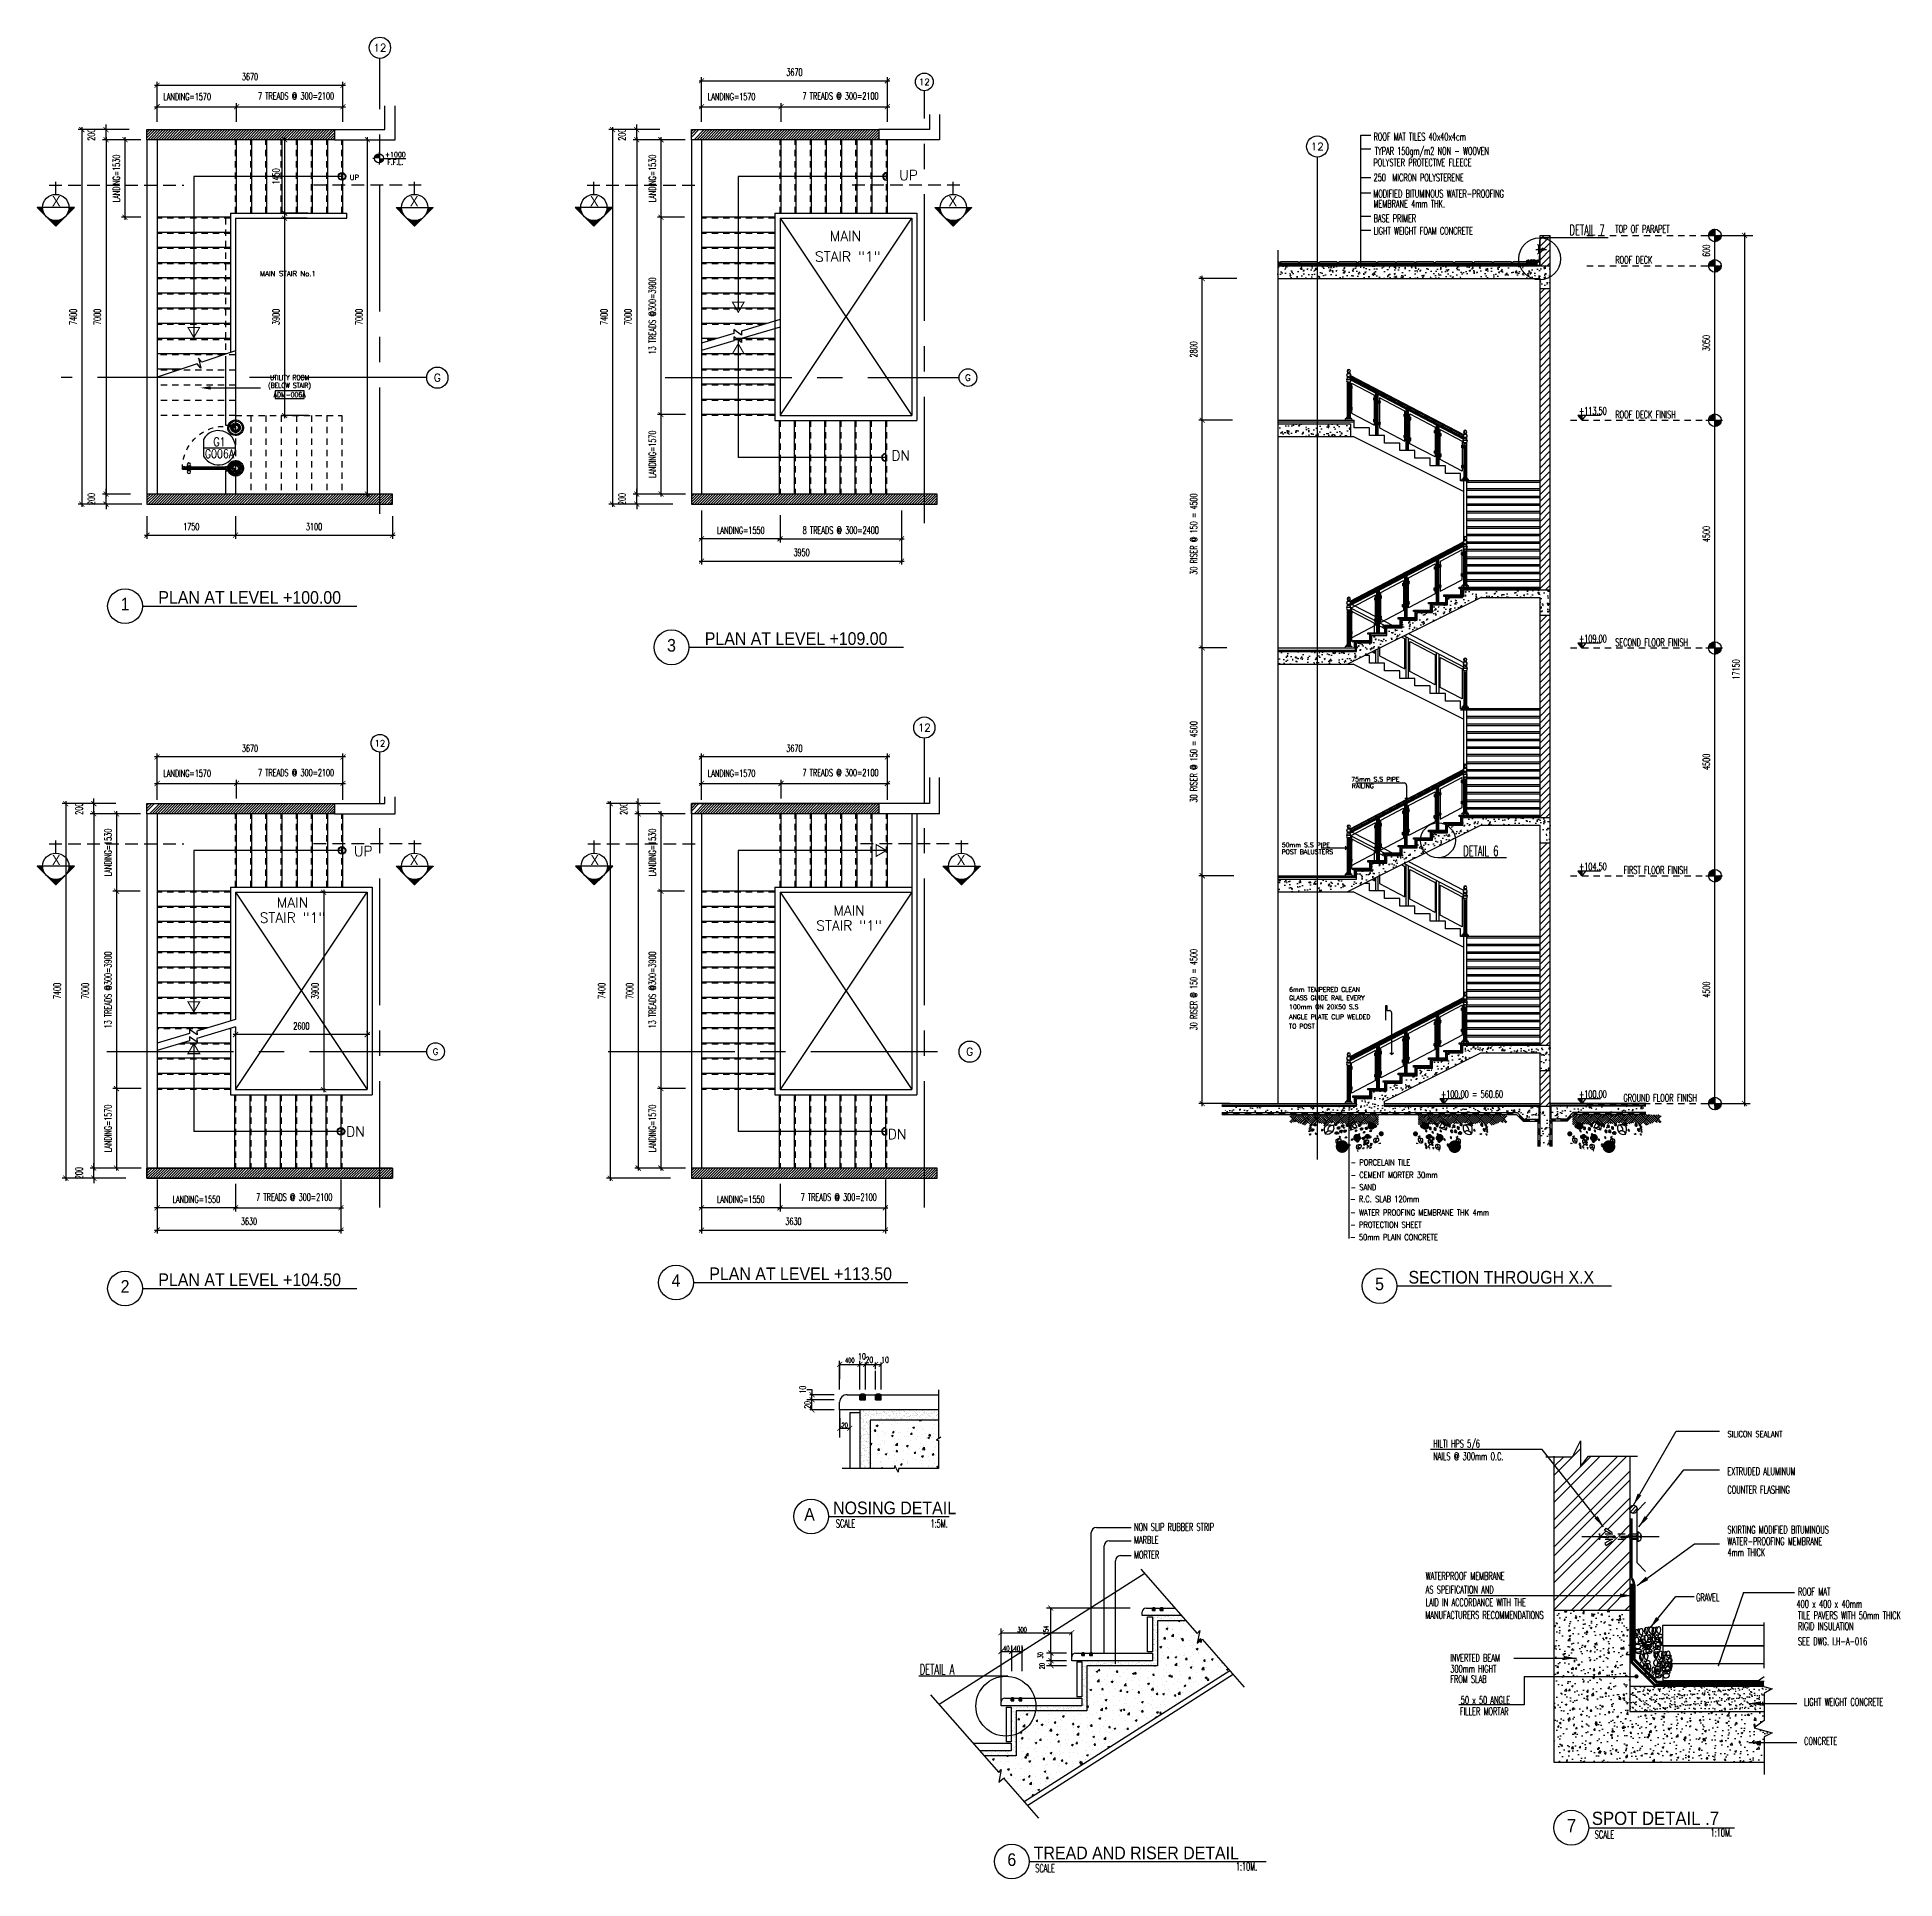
# Model space of a CAD drawing. Extents: x 417968.7 to 418005.4, y 43443.8 to 43480.2.
import ezdxf
from ezdxf.enums import TextEntityAlignment as Align

# ---------------------------------------------------------------- set-up
doc = ezdxf.new("R2010")
doc.units = 0
doc.header["$MEASUREMENT"] = 0
doc.header["$PDMODE"] = 3
doc.header["$PDSIZE"] = 0.1
for name, pattern in [('CENTER2', [1.125, 0.75, -0.125, 0.125, -0.125]), ('CENTERX2', [4, 2.5, -0.5, 0.5, -0.5]), ('HIDDEN', [0.375, 0.25, -0.125]), ('HIDDEN2', [0.1875, 0.125, -0.0625])]:
    doc.linetypes.add(name, pattern=pattern)
doc.layers.get('0').update_dxf_attribs({"linetype": 'CONTINUOUS'})
doc.layers.get('DEFPOINTS').update_dxf_attribs({"linetype": 'CONTINUOUS'})
for name, color, linetype in [('2', 11, 'CONTINUOUS'), ('AX', 6, 'CONTINUOUS'), ('AX-CR', 2, 'CONTINUOUS'), ('AX-TXT', 4, 'CONTINUOUS'), ('AXES', 11, 'CENTERX2'), ('AXIS', 11, 'CENTER2'), ('Axisname', 6, 'CONTINUOUS'), ('COL', 2, 'CONTINUOUS'), ('D', 11, 'CONTINUOUS'), ('DIM', 4, 'CONTINUOUS'), ('DIM-OUT', 4, 'CONTINUOUS'), ('DOOR', 4, 'CONTINUOUS'), ('DOOR-CR', 2, 'CONTINUOUS'), ('DOOR-NO', 3, 'CONTINUOUS'), ('EL-LEVS', 4, 'CONTINUOUS'), ('ELE', 3, 'CONTINUOUS'), ('ELEV-LEV', 3, 'CONTINUOUS'), ('ELEV-MARK', 6, 'CONTINUOUS'), ('GLASS', 4, 'CONTINUOUS'), ('gravel', 11, 'CONTINUOUS'), ('HAND', 2, 'CONTINUOUS'), ('Handrail', 4, 'CONTINUOUS'), ('HAT', 8, 'CONTINUOUS'), ('Hatch', 11, 'CONTINUOUS'), ('HatchA', 11, 'CONTINUOUS'), ('IND-ES-TXT', 4, 'CONTINUOUS'), ('Insu', 2, 'CONTINUOUS'), ('LEV-PL', 4, 'CONTINUOUS'), ('MAR', 7, 'CONTINUOUS'), ('Marble', 7, 'CONTINUOUS'), ('PAVER', 2, 'CONTINUOUS'), ('Plaster', 7, 'CONTINUOUS'), ('RC', 3, 'CONTINUOUS'), ('RM-BOX', 2, 'CONTINUOUS'), ('RM-IND', 5, 'CONTINUOUS'), ('RM-NAME', 2, 'CONTINUOUS'), ('RM-NO', 2, 'CONTINUOUS'), ('SHAFT', 3, 'CONTINUOUS'), ('ST-NO', 7, 'CONTINUOUS'), ('STAIR', 2, 'CONTINUOUS'), ('Step', 3, 'CONTINUOUS'), ('STEPS', 7, 'CONTINUOUS'), ('STR', 5, 'CONTINUOUS'), ('STR-H', 8, 'HIDDEN2'), ('TEXT', 4, 'CONTINUOUS'), ('TXT', 2, 'CONTINUOUS'), ('TXT1', 2, 'CONTINUOUS'), ('TXT2', 6, 'CONTINUOUS'), ('WALL', 6, 'CONTINUOUS')]:
    doc.layers.add(name, color=color, linetype=linetype)
doc.styles.add('A-TXT200A', font='simplex.shx', dxfattribs={"width": 0.7, "height": 200})
doc.styles.add('ROMANS', font='ROMANS.shx', dxfattribs={"width": 0.6})
doc.styles.add('S', font='ROMANS.SHX')
doc.styles.add('TTXT', font='swisse.ttf', dxfattribs={"width": 0.6})
doc.linetypes.add('BATTING', pattern='A,0.0001,-0.1,[134,ltypeshp.shx,S=0.1,R=0,X=-0.1,Y=0],-0.2,[134,ltypeshp.shx,S=0.1,R=180,X=0.1,Y=0],-0.1', length=0.4001)
doc.dimstyles.new('R50', dxfattribs={"dimscale": 0, "dimtxt": 0.14, "dimasz": 0.1, "dimexe": 0.03, "dimexo": 0.03, "dimgap": 0.08, "dimtad": 1, "dimdec": 0, "dimlfac": 1000, "dimzin": 13, "dimdsep": 46, "dimtxsty": 'ROMANS', "dimblk": 'ARCHTICK', "dimcen": 0.09, "dimclrd": 4, "dimclre": 4, "dimclrt": 2, "dimadec": 0, "dimazin": 0, "dimtfac": 1, "dimtdec": 0, "dimtofl": 0, "dimtmove": 2, "dimatfit": 3, "dimldrblk": 'CLOSEDBLANK', "dimfxl": 0, "dimtolj": 1, "dimtzin": 0, "dimarcsym": 0})
doc.dimstyles.new('STANDARD in', dxfattribs={"dimtxt": 0.14, "dimasz": 0.1, "dimexe": 0.07, "dimexo": 0.05, "dimgap": 0.1, "dimtad": 1, "dimdec": 0, "dimlfac": 1000, "dimzin": 0, "dimdsep": 46, "dimtxsty": 'ROMANS', "dimblk": 'ARCHTICK', "dimcen": 0.05, "dimdle": 0.05, "dimclrd": 4, "dimclre": 4, "dimclrt": 2, "dimadec": 0, "dimazin": 0, "dimtfac": 1, "dimtdec": 0, "dimtmove": 2, "dimatfit": 3, "dimfxl": 0, "dimtolj": 1, "dimtzin": 0, "dimarcsym": 0})
pattern_1 = [(45, (4.10867, 0), (-0.066291260736, 0.066291260736), [])]
pattern_2 = [(50, (4.10867, 0), (0.28690407304, -0.02510085399), [0.03, -0.33]), (355, (4.10867, 0), (-0.05550053345, 0.30087685348), [0.024, -0.264]), (100.4514, (4.13258, -0.0021), (0.23140375269, 0.27577581682), [0.025496076, -0.2804568448]), (46.1842, (4.10867, 0.08), (0.42689641945, -0.06620760573), [0.045, -0.495]), (96.6356, (4.14424, 0.0745), (0.3738650822, 0.38964714836), [0.0382441152, -0.4206852]), (351.1842, (4.10867, 0.08), (0.37386477805, 0.38964744037), [0.036, -0.396]), (21, (4.14867, 0.06), (0.23876282085, -0.16104755627), [0.03, -0.33]), (326, (4.14867, 0.06), (0.09732613277, 0.29006001802), [0.024, -0.264]), (71.4514, (4.16857, 0.04658), (0.33608905143, 0.12901219868), [0.025496076, -0.2804568448]), (37.5, (4.10867, 0), (0.004863942127, 0.133157541533), [0, -0.2608, 0, -0.268, 0, -0.265]), (7.5, (4.10867, 0), (0.105227814977, 0.157764684753), [0, -0.1528, 0, -0.2548, 0, -0.101]), (327.5, (4.01947, 0), (0.21352897447, -0.009021948694), [0, -0.1, 0, -0.312, 0, -0.414]), (317.5, (3.97947, 0), (0.23327446774, 0.04004199293), [0, -0.13, 0, -0.2072, 0, -0.294])]
pattern_3 = [(45, (418345.15752, 44217.97718), (-0.26516504, 0.26516504), []), (45, (418345.3343, 44217.97718), (-0.26516504, 0.26516504), [])]

msp = doc.modelspace()

# ---------------------------------------------------------------- texts
at = {"layer": 'RM-NAME', "style": 'ROMANS'}
for s, height, p in [('UP', 0.2, (417985.913, 43477.5034)), ('UP', 0.1, (417974.9692, 43477.458)), ('MAIN', 0.2, (417984.6684, 43476.2992)), ('STAIR "1"', 0.2, (417984.7131, 43475.8935)), ('MAIN STAIR No.1', 0.1, (417973.6556, 43475.5571)), ('DN', 0.2, (417985.7568, 43471.964)), ('UP', 0.2, (417975.1439, 43464.1481)), ('MAIN', 0.2, (417973.7476, 43463.1332)), ('STAIR "1"', 0.2, (417973.7476, 43462.8332)), ('MAIN', 0.2, (417984.7383, 43462.976)), ('STAIR "1"', 0.2, (417984.7383, 43462.676)), ('DN', 0.2, (417974.9893, 43458.607))]:
    msp.add_text(s, height=height, dxfattribs=at).set_placement(p, align=Align.MIDDLE)
msp.add_text('DN', height=0.2, dxfattribs=at).set_placement((417985.5035, 43458.4572))
at = {"layer": 'ST-NO', "color": 2, "style": 'ROMANS', "width": 0.6}
for s, p in [('SCALE', (417984.6708, 43450.8633)), ('1:5M.', (417986.5168, 43450.8633)), ('SCALE', (417999.6585, 43444.7183)), ('1:10M.', (418001.9627, 43444.7549)), ('1:10M.', (417992.5873, 43444.088)), ('SCALE', (417988.6088, 43444.0514))]:
    msp.add_text(s, height=0.1575, dxfattribs=at).set_placement(p, align=Align.MIDDLE)
at = {"layer": 'TEXT', "style": 'ROMANS'}
for s, height, p in [('75mm S.S PIPE', 0.088234, (417994.6588, 43465.5234)), ('RAILING', 0.08823, (417994.6686, 43465.3905)), ('50mm S.S PIPE', 0.088234, (417993.2856, 43464.2257)), ('POST BALUSTERS', 0.088234, (417993.2805, 43464.0897)), ('6mm TEMPERED CLEAN', 0.088234, (417993.4292, 43461.3696)), ('GLASS GUIDE RAIL EVERY ', 0.088234, (417993.4292, 43461.2039)), ('100mm ON 20X50 S.S ', 0.088234, (417993.4292, 43461.0277)), ('ANGLE PLATE CLIP WELDED ', 0.088234, (417993.4292, 43460.8293)), ('TO POST', 0.08823, (417993.4292, 43460.6439))]:
    msp.add_text(s, height=height, dxfattribs=at).set_placement(p)
at = {"layer": 'TXT', "style": 'ROMANS'}
for s, height, width, p in [('ROOF MAT TILES 40x40x4cm', 0.148966, 0.6, (417995.0963, 43478.188)), ('TYPAR 150gm/m2 NON - WOOVEN', 0.148966, 0.6, (417995.12, 43477.9048)), ('POLYSTER PROTECTIVE FLEECE', 0.148966, 0.6, (417995.0939, 43477.6782)), ('250  MICRON POLYSTERENE', 0.148966, 0.6, (417995.0986, 43477.3804)), ('MODIFIED BITUMINOUS WATER-PROOFING', 0.148966, 0.6, (417995.0938, 43477.0626)), ('MEMBRANE 4mm THK.', 0.148966, 0.6, (417995.0962, 43476.8611)), ('LIGHT WEIGHT FOAM CONCRETE', 0.148966, 0.6, (417995.0961, 43476.3268)), ('BASE PRIMER', 0.148966, 0.6, (417995.0962, 43476.5761)), ('TOP OF PARAPET', 0.148966, 0.6, (417999.8714, 43476.3652)), ('ROOF DECK ', 0.14897, 0.6, (417999.8714, 43475.754)), ('+113.50', 0.14897, 0.6, (417999.1525, 43472.7701)), ('ROOF DECK FINISH', 0.148966, 0.6, (417999.8714, 43472.6983)), ('+109.00', 0.14897, 0.6, (417999.1525, 43468.2701)), ('SECOND FLOOR FINISH', 0.148966, 0.6, (417999.8714, 43468.1983)), ('+104.50', 0.14897, 0.6, (417999.1525, 43463.7701)), ('FIRST FLOOR FINISH', 0.148966, 0.6, (418000.0364, 43463.6983)), ('+100.00 = 560.60', 0.148966, 0.6, (417996.426, 43459.2717)), ('+100.00 ', 0.14897, 0.6, (417999.1525, 43459.2717)), ('GROUND FLOOR FINISH', 0.148966, 0.6, (418000.0314, 43459.1999)), ('- PORCELAIN TILE', 0.12, 0.8, (417994.6432, 43457.9361)), ('- CEMENT MORTER 30mm', 0.12, 0.8, (417994.6432, 43457.6899)), ('- SAND ', 0.12, 0.8, (417994.6432, 43457.4469)), ('- R.C. SLAB 120mm', 0.12, 0.8, (417994.6339, 43457.2138)), ('- WATER PROOFING MEMBRANE THK 4mm', 0.12, 0.8, (417994.6383, 43456.9465)), ('- PROTECTION SHEET', 0.12, 0.8, (417994.6383, 43456.7052)), ('- 50mm PLAIN CONCRETE', 0.12, 0.8, (417994.6339, 43456.4602, 3.1977)), ('SILICON SEALANT', 0.12, 0.8, (418002.0863, 43452.5707)), ('HILTI HPS 5/6', 0.148966, 0.6, (417996.2743, 43452.3659)), ('NAILS @ 300mm O.C.', 0.148966, 0.6, (417996.2743, 43452.1163)), ('EXTRUDED ALUMINUM', 0.148966, 0.6, (418002.0863, 43451.82)), ('COUNTER FLASHING', 0.148966, 0.6, (418002.0863, 43451.4575)), ('NON SLIP RUBBER STRIP', 0.148966, 0.6, (417990.3663, 43450.7199)), ('SKIRTING MODIFIED BITUMINOUS', 0.148966, 0.6, (418002.0863, 43450.6663)), ('MARBLE', 0.14897, 0.6, (417990.3663, 43450.4651)), ('WATER-PROOFING MEMBRANE', 0.148966, 0.6, (418002.0863, 43450.4371)), ('MORTER', 0.14897, 0.6, (417990.3663, 43450.1714)), ('4mm THICK', 0.14897, 0.6, (418002.0863, 43450.2186)), ('WATERPROOF MEMBRANE ', 0.148966, 0.6, (417996.1264, 43449.752)), ('AS SPEIFICATION AND ', 0.148966, 0.6, (417996.1264, 43449.4819)), ('LAID IN ACCORDANCE WITH THE', 0.148966, 0.6, (417996.1264, 43449.2302)), ('GRAVEL', 0.14897, 0.6, (418001.4663, 43449.3285)), ('MANUFACTURERS RECOMMENDATIONS', 0.148966, 0.6, (417996.1226, 43448.9791)), ('INVERTED BEAM', 0.148966, 0.6, (417996.6129, 43448.1344)), ('300mm HIGHT', 0.148966, 0.6, (417996.6129, 43447.9187)), ('FROM SLAB', 0.14897, 0.6, (417996.6129, 43447.7138)), ('50 x 50 ANGLE', 0.148966, 0.6, (417996.8189, 43447.3001)), ('FILLER MORTAR', 0.148966, 0.6, (417996.8008, 43447.0764)), ('LIGHT WEIGHT CONCRETE', 0.148966, 0.6, (418003.5999, 43447.2633)), ('CONCRETE', 0.14897, 0.6, (418003.5999, 43446.4901))]:
    msp.add_text(s, height=height, dxfattribs=dict(at, width=width)).set_placement(p)
at = {"layer": 'TXT', "color": 6, "style": 'ROMANS', "width": 0.6}
for s, p in [('DETAIL 7', (417998.9665, 43476.3188)), ('DETAIL 6', (417996.8682, 43464.0505)), ('DETAIL A', (417986.1348, 43447.8811))]:
    msp.add_text(s, height=0.2, dxfattribs=at).set_placement(p)
at = {"layer": 'TXT', "color": 2, "style": 'ROMANS', "width": 0.6}
for s, p in [(' 400 x 400 x 40mm', (418003.3847, 43449.1993)), ('ROOF MAT ', (418003.4784, 43449.4421)), ('TILE PAVERS WITH 50mm THICK', (418003.4784, 43448.9734)), ('RIGID INSULATION', (418003.4792, 43448.7591)), ('SEE DWG. I.H-A-016', (418003.4792, 43448.4602))]:
    msp.add_text(s, height=0.15, dxfattribs=at).set_placement(p)
at = {"layer": 'TXT1', "color": 6, "style": 'TTXT', "width": 0.9}
for s, height, p in [('1', 0.25, (417970.3533, 43468.9021)), ('3', 0.25, (417981.1444, 43468.0889)), ('2', 0.25, (417970.3533, 43455.4214)), ('4', 0.25, (417981.2339, 43455.5393)), ('5', 0.25, (417995.1278, 43455.4711)), ('A', 0.25, (417983.8528, 43450.9184)), ('NOSING DETAIL', 0.25, (417984.4239, 43451.0467)), ('7', 0.2626, (417998.9146, 43444.7636)), ('SPOT DETAIL .7', 0.262592, (417999.4071, 43444.9069)), ('6', 0.25, (417987.8649, 43444.0968)), ('TREAD AND RISER DETAIL', 0.25, (417988.3861, 43444.2297))]:
    msp.add_text(s, height=height, dxfattribs=at).set_placement(p)
for s, p in [('PLAN AT LEVEL +100.00', (417972.9012, 43469.1598)), ('PLAN AT LEVEL +109.00', (417983.6924, 43468.3466)), ('PLAN AT LEVEL +113.50', (417983.7819, 43455.7969)), ('PLAN AT LEVEL +104.50', (417972.9012, 43455.6791)), ('SECTION THROUGH X.X', (417997.6202, 43455.7288))]:
    msp.add_text(s, height=0.25, dxfattribs=at).set_placement(p, align=Align.MIDDLE_CENTER)
for p in [(417969.0813, 43476.9882), (417976.1497, 43476.9882), (417979.7074, 43476.9882), (417986.7879, 43476.9882), (417969.0813, 43463.9724), (417976.1497, 43463.9724), (417979.7155, 43463.9724), (417986.9512, 43463.9724)]:
    msp.add_attdef('X', text='1', height=0.2, dxfattribs=at).set_placement(p, align=Align.MIDDLE)

# ---------------------------------------------------------------- blocks, each defined once
blk = doc.blocks.new('LEV1')
at = {"layer": 'LEV-PL'}
for p, q in [((-175, 0), (-245, 0)), ((0, 245), (0, 175)), ((175, 0), (1061, 0)), ((0, -175), (0, -245))]:
    blk.add_line(p, q, dxfattribs=at)
at = {"layer": 'LEV-PL', "const_width": 175}
for points in [[(-88, 0, -0.414214), (0, 88, -1)], [(88, 0, -0.414214), (0, -88, -1)]]:
    blk.add_lwpolyline(points, format="xyb", dxfattribs=at)
at = {"layer": 'LEV-PL'}
blk.add_circle((0, 0), 175, dxfattribs=at)
at = {"layer": 'LEV-PL', "color": 4, "style": 'S', "width": 0.85}
for tag, p in [('+0000', (646, 50)), ('F.F.L.', (646, -250))]:
    blk.add_attdef(tag, text='', height=200, dxfattribs=at).set_placement(p, align=Align.CENTER)
blk = doc.blocks.new('AXU')
at = {"layer": 'AX-CR'}
blk.add_circle((0, 350), 350, dxfattribs=at)
at = {"layer": 'AX-TXT', "style": 'ROMANS'}
blk.add_attdef('AX', text='', height=250, dxfattribs=at).set_placement((0, 350), align=Align.MIDDLE)
blk = doc.blocks.new('*X10')
at = {"color": 0}
for p, q in [((76229, 30037), (76403, 30211)), ((76229, 30091), (76350, 30211)), ((76229, 30144), (76297, 30211)), ((76229, 30197), (76244, 30211)), ((76256, 30011), (76456, 30211)), ((76309, 30011), (76509, 30211)), ((76362, 30011), (76562, 30211)), ((76415, 30011), (76615, 30211)), ((76468, 30011), (76668, 30211)), ((76521, 30011), (76721, 30211)), ((76574, 30011), (76774, 30211)), ((76627, 30011), (76827, 30211)), ((76680, 30011), (76880, 30211)), ((76733, 30011), (76933, 30211)), ((76786, 30011), (76986, 30211)), ((76839, 30011), (77039, 30211)), ((76892, 30011), (77092, 30211)), ((76945, 30011), (77145, 30211)), ((76998, 30011), (77198, 30211)), ((77051, 30011), (77251, 30211)), ((77104, 30011), (77304, 30211)), ((77157, 30011), (77357, 30211)), ((77210, 30011), (77410, 30211)), ((77263, 30011), (77463, 30211)), ((77316, 30011), (77516, 30211)), ((77369, 30011), (77569, 30211)), ((77423, 30011), (77623, 30211)), ((77476, 30011), (77676, 30211)), ((77529, 30011), (77729, 30211)), ((77582, 30011), (77782, 30211)), ((77635, 30011), (77835, 30211)), ((77688, 30011), (77888, 30211)), ((77741, 30011), (77941, 30211)), ((77794, 30011), (77994, 30211)), ((77847, 30011), (78047, 30211)), ((77900, 30011), (78100, 30211)), ((77953, 30011), (78153, 30211)), ((78006, 30011), (78206, 30211)), ((78059, 30011), (78259, 30211)), ((78112, 30011), (78312, 30211)), ((78165, 30011), (78365, 30211)), ((78218, 30011), (78418, 30211)), ((78271, 30011), (78471, 30211)), ((78324, 30011), (78524, 30211)), ((78377, 30011), (78577, 30211)), ((78430, 30011), (78630, 30211)), ((78483, 30011), (78683, 30211)), ((78536, 30011), (78736, 30211)), ((78589, 30011), (78789, 30211)), ((78642, 30011), (78842, 30211)), ((78695, 30011), (78895, 30211)), ((78748, 30011), (78948, 30211)), ((78801, 30011), (79001, 30211)), ((78854, 30011), (79054, 30211)), ((78907, 30011), (79107, 30211)), ((78960, 30011), (79160, 30211)), ((79013, 30011), (79213, 30211)), ((79067, 30011), (79267, 30211)), ((79120, 30011), (79320, 30211)), ((79173, 30011), (79373, 30211)), ((79226, 30011), (79426, 30211)), ((79279, 30011), (79479, 30211)), ((79332, 30011), (79532, 30211)), ((79385, 30011), (79585, 30211)), ((79438, 30011), (79638, 30211)), ((79491, 30011), (79691, 30211)), ((79544, 30011), (79744, 30211)), ((79597, 30011), (79797, 30211)), ((79650, 30011), (79850, 30211)), ((79703, 30011), (79903, 30211)), ((79756, 30011), (79956, 30211)), ((79809, 30011), (80009, 30211)), ((79862, 30011), (80062, 30211)), ((79915, 30011), (80115, 30211)), ((79968, 30011), (80168, 30211)), ((80021, 30011), (80221, 30211)), ((80074, 30011), (80274, 30211)), ((80127, 30011), (80327, 30211)), ((80180, 30011), (80380, 30211)), ((80233, 30011), (80433, 30211)), ((80286, 30011), (80486, 30211)), ((80339, 30011), (80539, 30211)), ((80392, 30011), (80592, 30211)), ((80445, 30011), (80645, 30211)), ((80498, 30011), (80698, 30211)), ((80551, 30011), (80751, 30211)), ((80604, 30011), (80804, 30211)), ((80658, 30011), (80858, 30211)), ((80711, 30011), (80911, 30211)), ((80764, 30011), (80964, 30211)), ((80817, 30011), (81017, 30211)), ((80870, 30011), (81070, 30211)), ((80923, 30011), (81079, 30168)), ((80976, 30011), (81079, 30115)), ((81029, 30011), (81079, 30061))]:
    blk.add_line(p, q, dxfattribs=at)
blk = doc.blocks.new('*X9')
at = {"color": 0}
for p, q in [((76229, 37250), (76390, 37411)), ((76229, 37303), (76337, 37411)), ((76229, 37356), (76284, 37411)), ((76229, 37409), (76231, 37411)), ((76243, 37211), (76443, 37411)), ((76296, 37211), (76496, 37411)), ((76349, 37211), (76549, 37411)), ((76402, 37211), (76602, 37411)), ((76455, 37211), (76655, 37411)), ((76508, 37211), (76708, 37411)), ((76561, 37211), (76761, 37411)), ((76615, 37211), (76815, 37411)), ((76668, 37211), (76868, 37411)), ((76721, 37211), (76921, 37411)), ((76774, 37211), (76974, 37411)), ((76827, 37211), (77027, 37411)), ((76880, 37211), (77080, 37411)), ((76933, 37211), (77133, 37411)), ((76986, 37211), (77186, 37411)), ((77039, 37211), (77239, 37411)), ((77092, 37211), (77292, 37411)), ((77145, 37211), (77345, 37411)), ((77198, 37211), (77398, 37411)), ((77251, 37211), (77451, 37411)), ((77304, 37211), (77504, 37411)), ((77357, 37211), (77557, 37411)), ((77410, 37211), (77610, 37411)), ((77463, 37211), (77663, 37411)), ((77516, 37211), (77716, 37411)), ((77569, 37211), (77769, 37411)), ((77622, 37211), (77822, 37411)), ((77675, 37211), (77875, 37411)), ((77728, 37211), (77928, 37411)), ((77781, 37211), (77981, 37411)), ((77834, 37211), (78034, 37411)), ((77887, 37211), (78087, 37411)), ((77940, 37211), (78140, 37411)), ((77993, 37211), (78193, 37411)), ((78046, 37211), (78246, 37411)), ((78099, 37211), (78299, 37411)), ((78152, 37211), (78352, 37411)), ((78206, 37211), (78406, 37411)), ((78259, 37211), (78459, 37411)), ((78312, 37211), (78512, 37411)), ((78365, 37211), (78565, 37411)), ((78418, 37211), (78618, 37411)), ((78471, 37211), (78671, 37411)), ((78524, 37211), (78724, 37411)), ((78577, 37211), (78777, 37411)), ((78630, 37211), (78830, 37411)), ((78683, 37211), (78883, 37411)), ((78736, 37211), (78936, 37411)), ((78789, 37211), (78989, 37411)), ((78842, 37211), (79042, 37411)), ((78895, 37211), (79095, 37411)), ((78948, 37211), (79148, 37411)), ((79001, 37211), (79201, 37411)), ((79054, 37211), (79254, 37411)), ((79107, 37211), (79307, 37411)), ((79160, 37211), (79360, 37411)), ((79213, 37211), (79413, 37411)), ((79266, 37211), (79466, 37411)), ((79319, 37211), (79519, 37411)), ((79372, 37211), (79572, 37411)), ((79425, 37211), (79625, 37411)), ((79478, 37211), (79678, 37411)), ((79531, 37211), (79731, 37411)), ((79584, 37211), (79784, 37411)), ((79637, 37211), (79837, 37411)), ((79690, 37211), (79890, 37411)), ((79743, 37211), (79929, 37397)), ((79797, 37211), (79929, 37344)), ((79850, 37211), (79929, 37291)), ((79903, 37211), (79929, 37238))]:
    blk.add_line(p, q, dxfattribs=at)
blk = doc.blocks.new('DD1')
at = {"layer": 'DOOR-CR'}
blk.add_line((-316, 0), (316, 0), dxfattribs=at)
blk.add_lwpolyline([(-316, -166, 3.820224), (-316, 166)], format="xyb", close=True, dxfattribs=at)
at = {"layer": 'DOOR-NO', "color": 255, "style": 'ROMANS'}
for tag, width, p in [('G', 0.8, (-22, 156)), ('0000', 0.7, (-22, -136))]:
    blk.add_attdef(tag, text='', height=196, dxfattribs=dict(at, width=width)).set_placement(p, align=Align.MIDDLE)
blk = doc.blocks.new('DOOR90')
at = {"layer": 'DOOR', "color": 7, "linetype": 'ByBlock'}
for p, q in [((-150, 0), (0, 0)), ((-150, 0), (-150, -25)), ((0, -50), (-114, 0)), ((0, -50), (-40, 0)), ((0, -50), (0, 0)), ((-1000, -25), (-1050, -25)), ((-1050, -75), (-1050, -25)), ((-1050, -25), (-1050, -75)), ((-1000, -75), (-1050, -75)), ((-1000, -42), (-1020, -42)), ((-1020, -42), (-1020, -58)), ((-1000, -58), (-1020, -58)), ((-1000, -25), (-1000, -42)), ((-1000, -58), (-1000, -75)), ((-878, -18), (-968, -18)), ((-968, -25), (-968, -18)), ((-968, -75), (-968, -82)), ((-878, -82), (-968, -82)), ((-955, -9), (-890, -9)), ((-955, -18), (-955, -9)), ((-955, -18), (-890, -18)), ((-955, -82), (-890, -82)), ((-955, -82), (-955, -91)), ((-955, -91), (-890, -91)), ((-890, -18), (-890, -9)), ((-890, -82), (-890, -91)), ((-878, -25), (-878, -18)), ((-878, -75), (-878, -82)), ((-200, -25), (-150, -25)), ((-200, -42), (-200, -25)), ((-180, -42), (-200, -42)), ((-200, -58), (-180, -58)), ((-200, -75), (-200, -58)), ((-150, -75), (-200, -75)), ((-180, -58), (-180, -42)), ((-150, -25), (-100, -25)), ((-150, -75), (-150, -25)), ((-100, -25), (-100, -50)), ((0, -50), (-100, -37)), ((-100, -50), (0, -50)), ((-150, -875), (-100, -875)), ((-150, -900), (-150, -875)), ((-150, -900), (0, -900)), ((0, -900), (-150, -900)), ((0, -850), (-114, -900)), ((-100, -875), (-100, -850)), ((0, -850), (-100, -863)), ((-100, -850), (0, -850)), ((0, -850), (-40, -900)), ((0, -850), (0, -900))]:
    blk.add_line(p, q, dxfattribs=at)
at = {"layer": 'DOOR', "linetype": 'ByBlock'}
for p, q in [((-200, -25), (-1000, -25)), ((-200, -42), (-1000, -42)), ((-200, -58), (-1000, -58)), ((-1000, -75), (-200, -75))]:
    blk.add_line(p, q, dxfattribs=at)
at = {"layer": 'DOOR', "color": 7, "linetype": 'ByBlock'}
for centre in [(-923, 24), (-923, -124)]:
    blk.add_circle(centre, 32.4, dxfattribs=at)
for centre, radius, start, end in [((0, -50), 154, 161.1053, 166.2858), ((0, -50), 94.4, 148.0182, 180), ((0, -50), 134, 158.1598, 169.28), ((0, -50), 114, 154.0838, 167.3774), ((0, -50), 74.4, 137.7764, 180), ((0, -50), 54.4, 113.2074, 180), ((0, -50), 34.4, 90, 180), ((0, -50), 14.4, 90, 180), ((0, -850), 154, 193.7142, 198.8947), ((0, -850), 134, 190.72, 201.8402), ((0, -850), 94.4, 180, 211.9818), ((0, -850), 74.4, 180, 222.2236), ((0, -850), 54.4, 180, 246.7926), ((0, -850), 34.4, 180, 270), ((0, -850), 14.4, 180, 270)]:
    blk.add_arc(centre, radius, start, end, dxfattribs=at)
at = {"layer": 'DOOR', "linetype": 'HIDDEN', "ltscale": 0.5}
blk.add_arc((-222, -50), 828, 178.2701, 275.003, dxfattribs=at)
blk = doc.blocks.new('RM1')
at = {"layer": 'RM-BOX'}
blk.add_lwpolyline([(570, -200), (-570, -200), (-570, -500), (570, -500)], close=True, dxfattribs=at)
at = {"layer": 'RM-NAME', "style": 'ROMANS'}
for tag, p in [('ROOMNAME1', (0, 324)), ('ROOMNAME2', (0, 0))]:
    blk.add_attdef(tag, text='', height=200, dxfattribs=at).set_placement(p, align=Align.MIDDLE)
at = {"layer": 'RM-NO', "style": 'ROMANS', "width": 0.8}
blk.add_attdef('ROOMNO', text='', height=200, dxfattribs=at).set_placement((0, -350), align=Align.MIDDLE)
blk = doc.blocks.new('_ARCHTICK')
at = {"color": 0, "linetype": 'ByBlock', "const_width": 0.15}
blk.add_lwpolyline([(-0.5, -0.5), (0.5, 0.5)], dxfattribs=at)
blk = doc.blocks.new('*D17')
at = {"layer": 'DEFPOINTS', "color": 0}
for p in [(417974.888, 43478.202), (417975.228, 43478.202), (417974.795, 43471.202)]:
    blk.add_point(p, dxfattribs=at)
at = {"layer": 'DIM', "color": 4, "lineweight": -2}
for p, q in [((417974.938, 43478.202), (417975.298, 43478.202)), ((417975.228, 43471.152), (417975.228, 43478.252)), ((417974.845, 43471.202), (417975.298, 43471.202))]:
    blk.add_line(p, q, dxfattribs=at)
at = {"layer": 'DIM', "color": 4, "lineweight": -2, "xscale": 0.1, "yscale": 0.1, "zscale": 0.1}
for p, rotation in [((417975.228, 43478.202), 90), ((417975.228, 43471.202), 270)]:
    blk.add_blockref('_ARCHTICK', p, dxfattribs=dict(at, rotation=rotation))
at = {"layer": 'DIM', "color": 2, "insert": (417975.058, 43474.702), "char_height": 0.14, "attachment_point": 5, "rotation": 90, "style": 'ROMANS'}
blk.add_mtext('\\A1;7000', dxfattribs=at)
blk = doc.blocks.new('AXL')
at = {"layer": 'AX-CR'}
blk.add_circle((-350, 0), 350, dxfattribs=at)
at = {"layer": 'AX-TXT', "style": 'ROMANS'}
blk.add_attdef('AX', text='', height=250, dxfattribs=at).set_placement((-350, 0), align=Align.MIDDLE)
blk = doc.blocks.new('A$C2B08356D')
at = {"layer": '2'}
for p, q in [((0.05, 0.717), (0.05, 0.075)), ((0.054, 0.717), (0.054, 0.075)), ((0.064, 0.717), (0.064, 0.075)), ((0.068, 0.717), (0.068, 0.075)), ((0.078, 0.717), (0.078, 0.075)), ((0.083, 0.717), (0.083, 0.075)), ((0.092, 0.717), (0.092, 0.075)), ((0.097, 0.717), (0.097, 0.075))]:
    blk.add_line(p, q, dxfattribs=at)
for centre in [(0.052, 0.717), (0.066, 0.717), (0.08, 0.717), (0.094, 0.717)]:
    blk.add_arc(centre, 0.00236, 0, 180, dxfattribs=at)
at = {"layer": 'D'}
for centre, radius, start, end in [((0.073, 0.969), 0.033, 278.2132, 261.7868), ((0.073, 0.969), 0.0236, 98.1711, 183.3862), ((0.052, 0.968), 0.00236, 186.5091, 0.2633), ((0.073, 0.969), 0.0189, 98.1711, 183.3862), ((0.064, 0.95), 0.00237, 68.5646, 237.9249), ((0.073, 0.969), 0.0236, 243.2448, 261.7868), ((0.073, 0.969), 0.0189, 243.2448, 261.7868), ((0.07, 0.99), 0.00238, 286.4552, 89.887), ((0.069, 0.948), 0.00248, 279.6354, 63.9382)]:
    blk.add_arc(centre, radius, start, end, dxfattribs=at)
at = {"layer": 'Handrail'}
for p, q in [((0.035, 0.804), (0.035, 0.808)), ((0.035, 0.808), (0.111, 0.808)), ((0.035, 0.804), (0.111, 0.804)), ((0.045, 0.879), (0.044, 0.885)), ((0.073, 0.86), (0.045, 0.86)), ((0.073, 0.851), (0.045, 0.851)), ((0.073, 0.841), (0.045, 0.841)), ((0.045, 0.757), (0.101, 0.757)), ((0.045, 0.747), (0.045, 0.075)), ((0.045, 0.747), (0.101, 0.747)), ((0.05, 0.916), (0.05, 0.926)), ((0.05, 0.926), (0.097, 0.926)), ((0.068, 0.936), (0.078, 0.936)), ((0.068, 0.926), (0.068, 0.936)), ((0.073, 0.86), (0.101, 0.86)), ((0.073, 0.851), (0.101, 0.851)), ((0.073, 0.841), (0.101, 0.841)), ((0.078, 0.926), (0.078, 0.936)), ((0.097, 0.918), (0.097, 0.926)), ((0.101, 0.747), (0.101, 0.075)), ((0.102, 0.879), (0.102, 0.885)), ((0.111, 0.808), (0.111, 0.804)), ((0.017, 0.033), (0.125, 0.033)), ((0.028, 0.042), (0.113, 0.042)), ((0.045, 0.075), (0.102, 0.075)), ((0.045, 0.066), (0.101, 0.066)), ((0.045, 0.042), (0.097, 0.042)), ((0.132, 0.001), (0.132, 0))]:
    blk.add_line(p, q, dxfattribs=at)
for centre, radius, start, end in [((0.053, 0.898), 0.0204, 98.7958, 221.6777), ((0.087, 0.801), 0.0521, 144.0908, 172.3064), ((-0.033, 0.777), 0.0734, 350.0762, 21.4955), ((0.053, 0.898), 0.0157, 122.816, 237.184), ((0.024, 0.874), 0.0171, 355.2677, 37.2275), ((0.046, 0.763), 0.00657, 170.0762, 260.8268), ((0.045, 0.865), 0.00472, 90, 270), ((0.045, 0.856), 0.00472, 90, 270), ((0.045, 0.846), 0.00472, 90, 270), ((0.045, 0.837), 0.00472, 90, 270), ((0.045, 0.752), 0.00472, 90, 270), ((0.044, 0.873), 0.0027, 175.2677, 299.2972), ((0.094, 0.898), 0.0204, 318.3223, 81.6001), ((0.101, 0.865), 0.00472, 270, 90), ((0.101, 0.856), 0.00472, 270, 90), ((0.101, 0.846), 0.00472, 270, 90), ((0.101, 0.837), 0.00472, 270, 90), ((0.059, 0.801), 0.0521, 7.6936, 35.9092), ((0.1, 0.763), 0.00657, 279.1732, 9.9238), ((0.101, 0.752), 0.00472, 270, 90), ((0.094, 0.898), 0.0157, 302.816, 57.184), ((0.103, 0.873), 0.0027, 240.7028, 4.7323), ((0.123, 0.874), 0.0171, 142.7725, 184.7323), ((0.179, 0.777), 0.0734, 158.5045, 189.9238), ((0.017, 0.017), 0.0165, 90, 270), ((0.028, 0.038), 0.00472, 90, 270), ((0.045, 0.054), 0.0118, 90, 270), ((0.045, 0.071), 0.00472, 90, 270), ((0.101, 0.071), 0.00472, 270, 90), ((0.101, 0.054), 0.0118, 270, 90), ((0.113, 0.038), 0.00472, 270, 90), ((0.125, 0.017), 0.0165, 270, 90)]:
    blk.add_arc(centre, radius, start, end, dxfattribs=at)
blk = doc.blocks.new('A$C2180794E')
at = {"layer": 'Handrail'}
blk.add_blockref('A$C2B08356D', (0, 0), dxfattribs=at)
blk = doc.blocks.new('A$C427214A3')
at = {"layer": 'GLASS', "ltscale": 0.2}
for p, q in [((0, 1000), (800, 1000)), ((0, 0), (0, 1000)), ((0, 0), (800, 0)), ((800, 0), (800, 1000))]:
    blk.add_line(p, q, dxfattribs=at)
for centre in [(202, 770), (202, 230), (650, 770), (650, 230)]:
    blk.add_circle(centre, 82.4, dxfattribs=at)
blk = doc.blocks.new('*D108')
at = {"layer": 'DEFPOINTS', "color": 0}
for p in [(418001.608, 43463.661), (418001.837, 43463.661), (418001.608, 43459.161)]:
    blk.add_point(p, dxfattribs=at)
at = {"layer": 'DIM-OUT', "color": 4, "lineweight": -2}
for p, q in [((418001.658, 43463.661), (418001.907, 43463.661)), ((418001.837, 43459.111), (418001.837, 43463.711)), ((418001.658, 43459.161), (418001.907, 43459.161))]:
    blk.add_line(p, q, dxfattribs=at)
at = {"layer": 'DIM-OUT', "color": 4, "lineweight": -2, "xscale": 0.1, "yscale": 0.1, "zscale": 0.1}
for p, rotation in [((418001.837, 43463.661), 90), ((418001.837, 43459.161), 270)]:
    blk.add_blockref('_ARCHTICK', p, dxfattribs=dict(at, rotation=rotation))
at = {"layer": 'DIM-OUT', "color": 2, "insert": (418001.667, 43461.411), "char_height": 0.14, "attachment_point": 5, "rotation": 90, "style": 'ROMANS'}
blk.add_mtext('\\A1;4500', dxfattribs=at)
blk = doc.blocks.new('*D107')
at = {"layer": 'DEFPOINTS', "color": 0}
for p in [(418001.608, 43468.161), (418001.837, 43468.161), (418001.608, 43463.661)]:
    blk.add_point(p, dxfattribs=at)
at = {"layer": 'DIM-OUT', "color": 4, "lineweight": -2}
for p, q in [((418001.658, 43468.161), (418001.907, 43468.161)), ((418001.837, 43463.611), (418001.837, 43468.211)), ((418001.658, 43463.661), (418001.907, 43463.661))]:
    blk.add_line(p, q, dxfattribs=at)
at = {"layer": 'DIM-OUT', "color": 4, "lineweight": -2, "xscale": 0.1, "yscale": 0.1, "zscale": 0.1}
for p, rotation in [((418001.837, 43468.161), 90), ((418001.837, 43463.661), 270)]:
    blk.add_blockref('_ARCHTICK', p, dxfattribs=dict(at, rotation=rotation))
at = {"layer": 'DIM-OUT', "color": 2, "insert": (418001.667, 43465.911), "char_height": 0.14, "attachment_point": 5, "rotation": 90, "style": 'ROMANS'}
blk.add_mtext('\\A1;4500', dxfattribs=at)
blk = doc.blocks.new('*D106')
at = {"layer": 'DEFPOINTS', "color": 0}
for p in [(418001.608, 43472.661), (418001.837, 43472.661), (418001.608, 43468.161)]:
    blk.add_point(p, dxfattribs=at)
at = {"layer": 'DIM-OUT', "color": 4, "lineweight": -2}
for p, q in [((418001.658, 43472.661), (418001.907, 43472.661)), ((418001.837, 43468.111), (418001.837, 43472.711)), ((418001.658, 43468.161), (418001.907, 43468.161))]:
    blk.add_line(p, q, dxfattribs=at)
at = {"layer": 'DIM-OUT', "color": 4, "lineweight": -2, "xscale": 0.1, "yscale": 0.1, "zscale": 0.1}
for p, rotation in [((418001.837, 43472.661), 90), ((418001.837, 43468.161), 270)]:
    blk.add_blockref('_ARCHTICK', p, dxfattribs=dict(at, rotation=rotation))
at = {"layer": 'DIM-OUT', "color": 2, "insert": (418001.667, 43470.411), "char_height": 0.14, "attachment_point": 5, "rotation": 90, "style": 'ROMANS'}
blk.add_mtext('\\A1;4500', dxfattribs=at)
blk = doc.blocks.new('*D105')
at = {"layer": 'DEFPOINTS', "color": 0}
for p in [(418001.652, 43476.311), (418001.652, 43459.161), (418002.423, 43459.161)]:
    blk.add_point(p, dxfattribs=at)
at = {"layer": 'DIM-OUT', "color": 4, "lineweight": -2}
for p, q in [((418001.702, 43476.311), (418002.493, 43476.311)), ((418002.423, 43476.361), (418002.423, 43459.111)), ((418001.702, 43459.161), (418002.493, 43459.161))]:
    blk.add_line(p, q, dxfattribs=at)
at = {"layer": 'DIM-OUT', "color": 4, "lineweight": -2, "xscale": 0.1, "yscale": 0.1, "zscale": 0.1}
for p, rotation in [((418002.423, 43476.311), 90), ((418002.423, 43459.161), 270)]:
    blk.add_blockref('_ARCHTICK', p, dxfattribs=dict(at, rotation=rotation))
at = {"layer": 'DIM-OUT', "color": 2, "insert": (418002.253, 43467.736), "char_height": 0.14, "attachment_point": 5, "rotation": 90, "style": 'ROMANS'}
blk.add_mtext('\\A1;17150', dxfattribs=at)
blk = doc.blocks.new('GRAVEL-1')
for p, q in [((0.023, -0.023), (0, 0)), ((0.033, -0.014), (0.012, 0.008)), ((0.014, -0.033), (0.054, 0.008)), ((0.023, -0.043), (0.074, 0.008)), ((0.043, -0.004), (0.032, 0.008)), ((0.033, -0.053), (0.093, 0.006)), ((0.053, 0.006), (0.052, 0.008)), ((0.132, -0.033), (0.091, 0.008)), ((0.142, -0.023), (0.111, 0.008)), ((0.152, -0.014), (0.131, 0.008)), ((0.132, -0.033), (0.173, 0.008)), ((0.142, -0.043), (0.193, 0.008)), ((0.162, -0.004), (0.151, 0.008)), ((0.152, -0.053), (0.212, 0.006)), ((0.172, 0.006), (0.171, 0.008)), ((0.251, -0.033), (0.21, 0.008)), ((0.261, -0.023), (0.23, 0.008)), ((0.271, -0.014), (0.25, 0.008)), ((0.251, -0.033), (0.292, 0.008)), ((0.261, -0.043), (0.312, 0.008)), ((0.281, -0.004), (0.27, 0.008)), ((0.271, -0.053), (0.33, 0.006)), ((0.291, 0.006), (0.289, 0.008)), ((0.37, -0.033), (0.329, 0.008)), ((0.38, -0.023), (0.349, 0.008)), ((0.39, -0.014), (0.369, 0.008)), ((0.37, -0.033), (0.411, 0.008)), ((0.38, -0.043), (0.431, 0.008)), ((0.4, -0.004), (0.388, 0.008)), ((0.39, -0.053), (0.449, 0.006)), ((0.41, 0.006), (0.408, 0.008)), ((0.489, -0.033), (0.448, 0.008)), ((0.499, -0.023), (0.468, 0.008)), ((0.509, -0.014), (0.487, 0.008)), ((0.489, -0.033), (0.53, 0.008)), ((0.499, -0.043), (0.549, 0.008)), ((0.518, -0.004), (0.507, 0.008)), ((0.509, -0.053), (0.568, 0.006)), ((0.528, 0.006), (0.527, 0.008)), ((0.608, -0.033), (0.567, 0.008)), ((0.617, -0.023), (0.586, 0.008)), ((0.627, -0.014), (0.606, 0.008)), ((0.608, -0.033), (0.648, 0.008)), ((0.617, -0.043), (0.668, 0.008)), ((0.637, -0.004), (0.626, 0.008)), ((0.627, -0.053), (0.687, 0.006)), ((0.647, 0.006), (0.646, 0.008)), ((0.726, -0.033), (0.685, 0.008)), ((0.736, -0.023), (0.705, 0.008)), ((0.746, -0.014), (0.725, 0.008)), ((0.726, -0.033), (0.767, 0.008)), ((0.736, -0.043), (0.787, 0.008)), ((0.756, -0.004), (0.745, 0.008)), ((0.746, -0.053), (0.805, 0.006)), ((0.766, 0.006), (0.765, 0.008)), ((0.845, -0.033), (0.804, 0.008)), ((0.855, -0.023), (0.824, 0.008)), ((0.865, -0.014), (0.844, 0.008)), ((0.014, -0.033), (0, -0.02)), ((0, -0.027), (0.004, -0.023)), ((0, -0.047), (0.014, -0.033)), ((0.032, -0.091), (0, -0.059)), ((0.012, -0.091), (0, -0.079)), ((0.052, -0.091), (0.004, -0.043)), ((0.072, -0.091), (0.014, -0.033)), ((0.069, -0.107), (0.035, -0.073)), ((0.043, -0.063), (0.103, -0.004)), ((0.053, -0.073), (0.113, -0.014)), ((0.063, -0.083), (0.122, -0.023)), ((0.074, -0.091), (0.132, -0.033)), ((0.088, -0.088), (0.083, -0.083)), ((0.107, -0.087), (0.093, -0.073)), ((0.125, -0.086), (0.103, -0.063)), ((0.144, -0.085), (0.113, -0.053)), ((0.17, -0.091), (0.122, -0.043)), ((0.177, -0.078), (0.132, -0.033)), ((0.148, -0.087), (0.144, -0.083)), ((0.166, -0.085), (0.154, -0.073)), ((0.162, -0.063), (0.221, -0.004)), ((0.172, -0.073), (0.231, -0.014)), ((0.173, -0.091), (0.241, -0.023)), ((0.189, -0.095), (0.251, -0.033)), ((0.262, -0.103), (0.212, -0.053)), ((0.277, -0.099), (0.231, -0.053)), ((0.289, -0.091), (0.241, -0.043)), ((0.309, -0.091), (0.251, -0.033)), ((0.281, -0.063), (0.34, -0.004)), ((0.291, -0.073), (0.35, -0.014)), ((0.301, -0.083), (0.36, -0.023)), ((0.312, -0.091), (0.37, -0.033)), ((0.36, -0.083), (0.34, -0.063)), ((0.377, -0.08), (0.35, -0.053)), ((0.358, -0.161), (0.359, -0.16)), ((0.358, -0.163), (0.358, -0.161)), ((0.359, -0.164), (0.358, -0.163)), ((0.359, -0.16), (0.36, -0.159)), ((0.36, -0.165), (0.359, -0.164)), ((0.359, -0.164), (0.359, -0.164)), ((0.395, -0.078), (0.36, -0.043)), ((0.36, -0.159), (0.362, -0.158)), ((0.362, -0.167), (0.36, -0.165)), ((0.362, -0.157), (0.364, -0.157)), ((0.362, -0.158), (0.362, -0.157)), ((0.362, -0.167), (0.362, -0.167)), ((0.363, -0.168), (0.362, -0.167)), ((0.363, -0.162), (0.366, -0.161)), ((0.364, -0.168), (0.363, -0.168)), ((0.364, -0.157), (0.364, -0.158)), ((0.364, -0.158), (0.366, -0.158)), ((0.364, -0.168), (0.364, -0.168)), ((0.369, -0.168), (0.364, -0.168)), ((0.366, -0.158), (0.367, -0.158)), ((0.366, -0.158), (0.366, -0.158)), ((0.366, -0.161), (0.37, -0.161)), ((0.366, -0.165), (0.367, -0.164)), ((0.366, -0.166), (0.366, -0.165)), ((0.369, -0.166), (0.366, -0.166)), ((0.367, -0.158), (0.368, -0.159)), ((0.367, -0.164), (0.368, -0.164)), ((0.368, -0.159), (0.369, -0.159)), ((0.368, -0.164), (0.368, -0.164)), ((0.371, -0.164), (0.368, -0.164)), ((0.368, -0.164), (0.369, -0.164)), ((0.369, -0.159), (0.369, -0.16)), ((0.369, -0.16), (0.371, -0.16)), ((0.369, -0.161), (0.369, -0.161)), ((0.37, -0.161), (0.369, -0.161)), ((0.369, -0.163), (0.369, -0.164)), ((0.369, -0.164), (0.369, -0.163)), ((0.369, -0.164), (0.371, -0.164)), ((0.369, -0.167), (0.369, -0.166)), ((0.375, -0.167), (0.369, -0.167)), ((0.371, -0.168), (0.369, -0.168)), ((0.413, -0.076), (0.37, -0.033)), ((0.37, -0.161), (0.37, -0.161)), ((0.371, -0.16), (0.371, -0.161)), ((0.371, -0.161), (0.372, -0.162)), ((0.371, -0.161), (0.371, -0.161)), ((0.371, -0.161), (0.371, -0.161)), ((0.371, -0.164), (0.371, -0.164)), ((0.371, -0.164), (0.371, -0.164)), ((0.374, -0.168), (0.371, -0.168)), ((0.372, -0.162), (0.373, -0.162)), ((0.373, -0.162), (0.374, -0.164)), ((0.374, -0.163), (0.374, -0.168)), ((0.374, -0.164), (0.375, -0.165)), ((0.374, -0.164), (0.374, -0.164)), ((0.374, -0.164), (0.374, -0.164)), ((0.375, -0.165), (0.376, -0.165)), ((0.376, -0.166), (0.375, -0.167)), ((0.376, -0.165), (0.376, -0.166)), ((0.381, -0.112), (0.381, -0.111)), ((0.397, -0.079), (0.391, -0.073)), ((0.4, -0.063), (0.459, -0.004)), ((0.41, -0.073), (0.469, -0.014)), ((0.429, -0.174), (0.427, -0.174)), ((0.429, -0.175), (0.429, -0.174)), ((0.434, -0.175), (0.429, -0.175)), ((0.431, -0.072), (0.479, -0.023)), ((0.435, -0.174), (0.434, -0.175)), ((0.451, -0.071), (0.489, -0.033)), ((0.472, -0.076), (0.459, -0.063)), ((0.507, -0.091), (0.469, -0.053)), ((0.524, -0.088), (0.479, -0.043)), ((0.54, -0.085), (0.489, -0.033)), ((0.52, -0.102), (0.5, -0.083)), ((0.539, -0.102), (0.51, -0.073)), ((0.518, -0.063), (0.578, -0.004)), ((0.528, -0.073), (0.588, -0.014)), ((0.538, -0.083), (0.598, -0.023)), ((0.56, -0.081), (0.608, -0.033)), ((0.59, -0.075), (0.578, -0.063)), ((0.607, -0.072), (0.588, -0.053)), ((0.637, -0.083), (0.598, -0.043)), ((0.667, -0.093), (0.608, -0.033)), ((0.613, -0.182), (0.615, -0.182)), ((0.613, -0.184), (0.613, -0.182)), ((0.615, -0.182), (0.616, -0.182)), ((0.615, -0.182), (0.615, -0.182)), ((0.616, -0.182), (0.617, -0.181)), ((0.617, -0.181), (0.619, -0.181)), ((0.619, -0.18), (0.62, -0.179)), ((0.619, -0.181), (0.619, -0.18)), ((0.62, -0.179), (0.621, -0.179)), ((0.621, -0.179), (0.622, -0.178)), ((0.622, -0.178), (0.623, -0.177)), ((0.622, -0.178), (0.622, -0.178)), ((0.623, -0.177), (0.626, -0.177)), ((0.624, -0.18), (0.624, -0.184)), ((0.625, -0.178), (0.625, -0.178)), ((0.626, -0.178), (0.625, -0.178)), ((0.626, -0.177), (0.626, -0.178)), ((0.637, -0.063), (0.697, -0.004)), ((0.647, -0.073), (0.707, -0.014)), ((0.657, -0.083), (0.716, -0.023)), ((0.667, -0.093), (0.726, -0.033)), ((0.73, -0.096), (0.697, -0.063)), ((0.745, -0.091), (0.707, -0.053)), ((0.758, -0.085), (0.716, -0.043)), ((0.773, -0.08), (0.726, -0.033)), ((0.756, -0.063), (0.815, -0.004)), ((0.766, -0.073), (0.825, -0.014)), ((0.783, -0.076), (0.835, -0.023)), ((0.815, -0.063), (0.845, -0.033)), ((0.84, -0.068), (0.825, -0.053)), ((0.865, -0.073), (0.835, -0.043)), ((0.845, -0.033), (0.876, -0.003)), ((0.876, -0.064), (0.845, -0.033)), ((0.004, -0.207), (0.005, -0.207)), ((0.004, -0.209), (0.004, -0.207)), ((0.004, -0.21), (0.004, -0.209)), ((0.004, -0.21), (0.004, -0.21)), ((0.006, -0.21), (0.004, -0.21)), ((0.005, -0.207), (0.007, -0.207)), ((0.005, -0.207), (0.005, -0.207)), ((0.007, -0.211), (0.006, -0.21)), ((0.007, -0.206), (0.009, -0.206)), ((0.007, -0.207), (0.007, -0.206)), ((0.011, -0.211), (0.007, -0.211)), ((0.009, -0.206), (0.01, -0.205)), ((0.01, -0.204), (0.011, -0.204)), ((0.01, -0.205), (0.01, -0.204)), ((0.011, -0.204), (0.012, -0.204)), ((0.012, -0.21), (0.011, -0.211)), ((0.012, -0.204), (0.013, -0.203)), ((0.013, -0.21), (0.012, -0.21)), ((0.013, -0.203), (0.014, -0.202)), ((0.014, -0.209), (0.013, -0.21)), ((0.014, -0.202), (0.016, -0.202)), ((0.014, -0.205), (0.014, -0.209)), ((0.015, -0.203), (0.015, -0.204)), ((0.016, -0.203), (0.015, -0.203)), ((0.016, -0.202), (0.016, -0.203)), ((0.093, -0.311), (0.114, -0.29)), ((0.113, -0.271), (0.102, -0.26)), ((0.103, -0.321), (0.114, -0.31)), ((0.113, -0.331), (0.114, -0.33)), ((0.227, -0.232), (0.225, -0.232)), ((0.228, -0.233), (0.227, -0.232)), ((0.232, -0.233), (0.228, -0.233)), ((0.233, -0.232), (0.232, -0.233)), ((0.377, -0.213), (0.379, -0.213)), ((0.377, -0.215), (0.377, -0.213)), ((0.378, -0.215), (0.377, -0.215)), ((0.378, -0.216), (0.378, -0.215)), ((0.38, -0.216), (0.378, -0.216)), ((0.379, -0.212), (0.38, -0.212)), ((0.379, -0.213), (0.379, -0.212)), ((0.38, -0.212), (0.381, -0.211)), ((0.38, -0.217), (0.38, -0.216)), ((0.385, -0.217), (0.38, -0.217)), ((0.381, -0.211), (0.383, -0.211)), ((0.383, -0.211), (0.384, -0.211)), ((0.384, -0.21), (0.385, -0.21)), ((0.384, -0.211), (0.384, -0.21)), ((0.385, -0.21), (0.386, -0.209)), ((0.386, -0.216), (0.385, -0.217)), ((0.386, -0.209), (0.387, -0.208)), ((0.387, -0.215), (0.386, -0.216)), ((0.387, -0.208), (0.39, -0.208)), ((0.387, -0.208), (0.387, -0.208)), ((0.388, -0.215), (0.387, -0.215)), ((0.387, -0.34), (0.388, -0.34)), ((0.387, -0.341), (0.387, -0.34)), ((0.388, -0.342), (0.387, -0.341)), ((0.388, -0.211), (0.388, -0.215)), ((0.388, -0.339), (0.39, -0.339)), ((0.388, -0.34), (0.388, -0.339)), ((0.388, -0.343), (0.388, -0.342)), ((0.389, -0.343), (0.388, -0.343)), ((0.389, -0.208), (0.389, -0.209)), ((0.39, -0.208), (0.389, -0.208)), ((0.39, -0.343), (0.389, -0.343)), ((0.39, -0.208), (0.39, -0.208)), ((0.39, -0.339), (0.391, -0.338)), ((0.394, -0.343), (0.39, -0.343)), ((0.391, -0.338), (0.392, -0.338)), ((0.392, -0.338), (0.393, -0.337)), ((0.393, -0.337), (0.394, -0.337)), ((0.394, -0.337), (0.395, -0.336)), ((0.394, -0.337), (0.394, -0.337)), ((0.395, -0.343), (0.394, -0.343)), ((0.614, -0.185), (0.613, -0.184)), ((0.614, -0.185), (0.614, -0.185)), ((0.616, -0.185), (0.614, -0.185)), ((0.616, -0.186), (0.616, -0.185)), ((0.621, -0.186), (0.616, -0.186)), ((0.622, -0.185), (0.621, -0.186)), ((0.624, -0.184), (0.622, -0.185)), ((0.622, -0.185), (0.622, -0.185))]:
    blk.add_line(p, q)
for points in [[(0.248, -0.117), (0.21, -0.12), (0.243, -0.056), (0.285, -0.086), (0.248, -0.117), (0.26, -0.113)], [(0.277, -0.146), (0.21, -0.12), (0.243, -0.056), (0.285, -0.086), (0.277, -0.146), (0.26, -0.113)]]:
    blk.add_lwpolyline(points)
for centre, radius, start, end in [((0.037, -0.103), 0.0158, 152.5985, 286.2909), ((0.03, -0.12), 0.0255, 58.8595, 103.9678), ((0.023, -0.108), 0.012, 347.2666, 90.4292), ((0.032, -0.119), 0.00965, 8.1957, 137.54), ((0.019, -0.107), 0.0253, 334.8478, 20.4244), ((0.429, -0.759), 0.707, 119.6482, 120.4094), ((0.062, -0.202), 0.0536, 67.0537, 81.1235), ((0.087, -0.145), 0.0168, 193.357, 264.1172), ((0.087, -0.145), 0.0168, 193.357, 264.1172), ((0.052, -0.164), 0.0335, 4.0809, 36.4887), ((0.122, -0.124), 0.0158, 152.5985, 286.2909), ((0.114, -0.141), 0.0255, 58.8595, 103.9678), ((0.108, -0.128), 0.012, 347.2666, 90.4292), ((0.117, -0.14), 0.00965, 8.1957, 137.54), ((0.104, -0.128), 0.0253, 334.8478, 20.4244), ((0.493, -0.772), 0.707, 119.6482, 120.4094), ((0.151, -0.158), 0.0168, 193.357, 264.1172), ((0.151, -0.158), 0.0168, 193.357, 264.1172), ((0.126, -0.215), 0.0536, 67.0537, 81.1235), ((0.116, -0.178), 0.0335, 4.0809, 36.4887), ((0.171, -0.13), 0.0158, 152.5985, 286.2909), ((0.157, -0.134), 0.012, 347.2666, 90.4292), ((0.163, -0.147), 0.0255, 58.8595, 103.9678), ((0.166, -0.146), 0.00965, 8.1957, 137.54), ((0.19, -0.093), 0.0158, 152.5985, 286.2909), ((0.153, -0.134), 0.0253, 334.8478, 20.4244), ((0.182, -0.111), 0.0255, 58.8595, 103.9678), ((0.176, -0.098), 0.012, 347.2666, 90.4292), ((0.185, -0.11), 0.00965, 8.1957, 137.54), ((0.543, -0.794), 0.707, 119.6482, 120.4094), ((0.172, -0.098), 0.0253, 334.8478, 20.4244), ((0.167, -0.199), 0.0335, 4.0809, 36.4887), ((0.572, -0.758), 0.707, 119.6482, 120.4094), ((0.206, -0.201), 0.0536, 67.0537, 81.1235), ((0.23, -0.144), 0.0168, 193.357, 264.1172), ((0.23, -0.144), 0.0168, 193.357, 264.1172), ((0.195, -0.163), 0.0335, 4.0809, 36.4887), ((0.31, -0.096), 0.0158, 152.5985, 286.2909), ((0.302, -0.113), 0.0255, 58.8595, 103.9678), ((0.296, -0.1), 0.012, 347.2666, 90.4292), ((0.305, -0.112), 0.00965, 8.1957, 137.54), ((0.292, -0.1), 0.0253, 334.8478, 20.4244), ((0.334, -0.152), 0.0158, 152.5985, 286.2909), ((0.327, -0.169), 0.0255, 58.8595, 103.9678), ((0.321, -0.157), 0.012, 347.2666, 90.4292), ((0.329, -0.169), 0.00965, 8.1957, 137.54), ((0.692, -0.731), 0.707, 119.6482, 120.4094), ((0.325, -0.174), 0.0536, 67.0537, 81.1235), ((0.316, -0.156), 0.0253, 334.8478, 20.4244), ((0.357, -0.101), 0.0158, 152.5985, 286.2909), ((0.349, -0.119), 0.0255, 58.8595, 103.9678), ((0.343, -0.106), 0.012, 347.2666, 90.4292), ((0.352, -0.118), 0.00965, 8.1957, 137.54), ((0.374, -0.152), 0.0158, 152.5985, 286.2909), ((0.366, -0.161), 0.0169, 40.6725, 109.9361), ((0.36, -0.157), 0.012, 347.2666, 90.4292), ((0.339, -0.106), 0.0253, 334.8478, 20.4244), ((0.369, -0.169), 0.00965, 8.1957, 137.54), ((0.366, -0.159), 0.0155, 324.8703, 34.3225), ((0.399, -0.121), 0.0158, 152.5985, 286.2909), ((0.391, -0.138), 0.0255, 58.8595, 103.9678), ((0.385, -0.126), 0.012, 347.2666, 90.4292), ((0.394, -0.138), 0.00965, 8.1957, 137.54), ((0.751, -0.782), 0.707, 119.6482, 120.4094), ((0.41, -0.169), 0.0168, 193.357, 264.1172), ((0.41, -0.169), 0.0168, 193.357, 264.1172), ((0.385, -0.225), 0.0536, 67.0537, 81.1235), ((0.375, -0.188), 0.0335, 4.0809, 36.4887), ((0.381, -0.125), 0.0253, 334.8478, 20.4244), ((0.42, -0.17), 0.0158, 152.5985, 286.2909), ((0.412, -0.187), 0.0255, 58.8595, 103.9678), ((0.406, -0.175), 0.012, 347.2666, 90.4292), ((0.415, -0.187), 0.00965, 8.1957, 137.54), ((0.427, -0.085), 0.0158, 152.5985, 286.2909), ((0.42, -0.103), 0.0255, 58.8595, 103.9678), ((0.413, -0.09), 0.012, 347.2666, 90.4292), ((0.422, -0.102), 0.00965, 8.1957, 137.54), ((0.402, -0.174), 0.0253, 334.8478, 20.4244), ((0.409, -0.09), 0.0253, 334.8478, 20.4244), ((0.506, -0.124), 0.0634, 152.5985, 286.2909), ((0.475, -0.194), 0.102, 58.8595, 103.9678), ((0.45, -0.143), 0.048, 347.2666, 90.4292), ((0.486, -0.19), 0.0386, 8.1957, 137.54), ((0.433, -0.142), 0.101, 334.8478, 20.4244), ((0.905, -0.751), 0.707, 119.6482, 120.4094), ((0.539, -0.194), 0.0536, 67.0537, 81.1235), ((0.563, -0.138), 0.0168, 193.357, 264.1172), ((0.563, -0.138), 0.0168, 193.357, 264.1172), ((0.528, -0.157), 0.0335, 4.0809, 36.4887), ((0.632, -0.089), 0.0158, 152.5985, 286.2909), ((0.618, -0.094), 0.012, 347.2666, 90.4292), ((0.627, -0.105), 0.00965, 8.1957, 137.54), ((0.614, -0.093), 0.0253, 334.8478, 20.4244), ((0.656, -0.139), 0.0158, 152.5985, 286.2909), ((0.648, -0.157), 0.0255, 58.8595, 103.9678), ((0.642, -0.144), 0.012, 347.2666, 90.4292), ((0.651, -0.156), 0.00965, 8.1957, 137.54), ((0.672, -0.089), 0.0158, 152.5985, 286.2909), ((0.667, -0.106), 0.00965, 8.1957, 137.54), ((0.638, -0.144), 0.0253, 334.8478, 20.4244), ((0.671, -0.208), 0.0255, 58.8595, 103.9678), ((0.683, -0.121), 0.0158, 152.5985, 286.2909), ((0.675, -0.126), 0.0133, 32.5978, 114.4008), ((0.6, -0.172), 0.09, 27.4572, 40.2486), ((0.676, -0.143), 0.0129, 30.1038, 115.6319), ((1.031, -0.761), 0.707, 119.6482, 120.4094), ((0.69, -0.147), 0.0168, 193.357, 264.1172), ((0.69, -0.147), 0.0168, 193.357, 264.1172), ((0.665, -0.204), 0.0536, 67.0537, 81.1235), ((0.654, -0.166), 0.0335, 4.0809, 36.4887), ((-0.015, -0.3), 0.0255, 58.8595, 103.9678), ((0.031, -0.239), 0.0317, 152.5985, 286.2909), ((0.016, -0.274), 0.0509, 58.8595, 103.9678), ((0.003, -0.249), 0.024, 347.2666, 90.4292), ((0.021, -0.272), 0.0193, 8.1957, 137.54), ((-0.005, -0.248), 0.0506, 334.8478, 20.4244), ((0.081, -0.283), 0.0158, 152.5985, 286.2909), ((0.072, -0.288), 0.0133, 32.5978, 114.4008), ((-0.002, -0.334), 0.09, 27.4572, 40.2486), ((0.074, -0.304), 0.0129, 30.1038, 115.6319), ((0.429, -0.922), 0.707, 119.6482, 120.4094), ((0.062, -0.365), 0.0536, 67.0537, 81.1235), ((0.087, -0.309), 0.0168, 193.357, 264.1172), ((0.087, -0.309), 0.0168, 193.357, 264.1172), ((0.093, -0.21), 0.0158, 152.5985, 286.2909), ((0.079, -0.214), 0.012, 347.2666, 90.4292), ((0.052, -0.328), 0.0335, 4.0809, 36.4887), ((0.088, -0.226), 0.00965, 8.1957, 137.54), ((0.075, -0.214), 0.0253, 334.8478, 20.4244), ((0.13, -0.256), 0.0317, 152.5985, 286.2909), ((0.114, -0.291), 0.0509, 58.8595, 103.9678), ((0.102, -0.266), 0.024, 347.2666, 90.4292), ((0.119, -0.289), 0.0193, 8.1957, 137.54), ((0.481, -0.816), 0.707, 119.6482, 120.4094), ((0.115, -0.259), 0.0536, 67.0537, 81.1235), ((0.14, -0.202), 0.0168, 193.357, 264.1172), ((0.14, -0.202), 0.0168, 193.357, 264.1172), ((0.142, -0.253), 0.0158, 152.5985, 286.2909), ((0.133, -0.258), 0.0133, 32.5978, 114.4008), ((0.059, -0.304), 0.09, 27.4572, 40.2486), ((0.135, -0.275), 0.0129, 30.1038, 115.6319), ((0.105, -0.221), 0.0335, 4.0809, 36.4887), ((0.49, -0.893), 0.707, 119.6482, 120.4094), ((0.124, -0.336), 0.0536, 67.0537, 81.1235), ((0.148, -0.279), 0.0168, 193.357, 264.1172), ((0.148, -0.279), 0.0168, 193.357, 264.1172), ((0.152, -0.222), 0.0158, 152.5985, 286.2909), ((0.144, -0.239), 0.0255, 58.8595, 103.9678), ((0.138, -0.227), 0.012, 347.2666, 90.4292), ((0.093, -0.265), 0.0506, 334.8478, 20.4244), ((0.146, -0.344), 0.0255, 58.8595, 103.9678), ((0.14, -0.331), 0.012, 347.2666, 90.4292), ((0.147, -0.239), 0.00965, 8.1957, 137.54), ((0.113, -0.298), 0.0335, 4.0809, 36.4887), ((0.133, -0.226), 0.0253, 334.8478, 20.4244), ((0.203, -0.303), 0.0317, 152.5985, 286.2909), ((0.187, -0.338), 0.0509, 58.8595, 103.9678), ((0.175, -0.313), 0.024, 347.2666, 90.4292), ((0.192, -0.222), 0.0158, 152.5985, 286.2909), ((0.183, -0.231), 0.0169, 40.6725, 109.9361), ((0.178, -0.227), 0.012, 347.2666, 90.4292), ((0.186, -0.239), 0.00965, 8.1957, 137.54), ((0.193, -0.336), 0.0193, 8.1957, 137.54), ((0.177, -0.237), 0.0536, 67.0537, 81.1235), ((0.202, -0.18), 0.0168, 193.357, 264.1172), ((0.202, -0.18), 0.0168, 193.357, 264.1172), ((0.209, -0.249), 0.0158, 152.5985, 286.2909), ((0.202, -0.266), 0.0255, 58.8595, 103.9678), ((0.196, -0.254), 0.012, 347.2666, 90.4292), ((0.183, -0.229), 0.0155, 324.8703, 34.3225), ((0.204, -0.266), 0.00965, 8.1957, 137.54), ((0.217, -0.191), 0.0158, 152.5985, 286.2909), ((0.56, -0.962), 0.707, 119.6482, 120.4094), ((0.212, -0.207), 0.00965, 8.1957, 137.54), ((0.569, -0.852), 0.707, 119.6482, 120.4094), ((0.202, -0.295), 0.0536, 67.0537, 81.1235), ((0.227, -0.238), 0.0168, 193.357, 264.1172), ((0.227, -0.238), 0.0168, 193.357, 264.1172), ((0.166, -0.312), 0.0506, 334.8478, 20.4244), ((0.191, -0.254), 0.0253, 334.8478, 20.4244), ((0.192, -0.258), 0.0335, 4.0809, 36.4887), ((0.198, -0.195), 0.0253, 334.8478, 20.4244), ((0.611, -0.845), 0.707, 119.6482, 120.4094), ((0.244, -0.288), 0.0536, 67.0537, 81.1235), ((0.269, -0.231), 0.0168, 193.357, 264.1172), ((0.269, -0.231), 0.0168, 193.357, 264.1172), ((0.234, -0.25), 0.0335, 4.0809, 36.4887), ((0.3, -0.29), 0.0158, 152.5985, 286.2909), ((0.292, -0.308), 0.0255, 58.8595, 103.9678), ((0.286, -0.295), 0.012, 347.2666, 90.4292), ((0.295, -0.307), 0.00965, 8.1957, 137.54), ((0.281, -0.295), 0.0253, 334.8478, 20.4244), ((0.673, -0.823), 0.707, 119.6482, 120.4094), ((0.331, -0.209), 0.0168, 193.357, 264.1172), ((0.331, -0.209), 0.0168, 193.357, 264.1172), ((0.306, -0.266), 0.0536, 67.0537, 81.1235), ((0.296, -0.228), 0.0335, 4.0809, 36.4887), ((0.366, -0.288), 0.0158, 152.5985, 286.2909), ((0.359, -0.306), 0.0255, 58.8595, 103.9678), ((0.352, -0.293), 0.012, 347.2666, 90.4292), ((0.361, -0.305), 0.00965, 8.1957, 137.54), ((0.348, -0.293), 0.0253, 334.8478, 20.4244), ((0.405, -0.245), 0.0317, 152.5985, 286.2909), ((0.389, -0.28), 0.0509, 58.8595, 103.9678), ((0.377, -0.254), 0.024, 347.2666, 90.4292), ((0.395, -0.278), 0.0193, 8.1957, 137.54), ((0.368, -0.254), 0.0506, 334.8478, 20.4244), ((0.665, -0.196), 0.012, 347.2666, 90.4292)]:
    blk.add_arc(centre, radius, start, end)
blk = doc.blocks.new('A$C074A62E1')
at = {"layer": 'Hatch'}
for points, const_width in [([(0.382, 0.3, 1), (0.457, 0.3, 1)], 0.075), ([(0.602, 0.326, 1), (0.652, 0.326, 1)], 0.05), ([(0.667, 0.533, 1), (0.742, 0.533, 1)], 0.075), ([(0.874, 0.378, 1), (0.924, 0.378, 1)], 0.05), ([(0.063, 0.125, 1), (0.188, 0.125, 1)], 0.125)]:
    blk.add_lwpolyline(points, format="xyb", close=True, dxfattribs=dict(at, const_width=const_width))
blk = doc.blocks.new('A$C56B4539B')
at = {"layer": 'gravel', "xscale": -2, "yscale": 2, "zscale": 2}
blk.add_blockref('GRAVEL-1', (1.752, 0.74), dxfattribs=at)
at = {"layer": 'HatchA'}
blk.add_blockref('A$C074A62E1', (0.907, 0), dxfattribs=at)
blk = doc.blocks.new('*D104')
at = {"layer": 'DEFPOINTS', "color": 0}
for p in [(418001.608, 43475.711), (418001.837, 43475.711), (418001.608, 43472.661)]:
    blk.add_point(p, dxfattribs=at)
at = {"layer": 'DIM-OUT', "color": 4, "lineweight": -2}
for p, q in [((418001.658, 43475.711), (418001.907, 43475.711)), ((418001.837, 43472.611), (418001.837, 43475.761)), ((418001.658, 43472.661), (418001.907, 43472.661))]:
    blk.add_line(p, q, dxfattribs=at)
at = {"layer": 'DIM-OUT', "color": 4, "lineweight": -2, "xscale": 0.1, "yscale": 0.1, "zscale": 0.1}
for p, rotation in [((418001.837, 43475.711), 90), ((418001.837, 43472.661), 270)]:
    blk.add_blockref('_ARCHTICK', p, dxfattribs=dict(at, rotation=rotation))
at = {"layer": 'DIM-OUT', "color": 2, "insert": (418001.667, 43474.186), "char_height": 0.14, "attachment_point": 5, "rotation": 90, "style": 'ROMANS'}
blk.add_mtext('\\A1;3050', dxfattribs=at)
blk = doc.blocks.new('*D103')
at = {"layer": 'DEFPOINTS', "color": 0}
for p in [(418001.608, 43476.311), (418001.837, 43476.311), (418001.608, 43475.711)]:
    blk.add_point(p, dxfattribs=at)
at = {"layer": 'DIM-OUT', "color": 4, "lineweight": -2}
for p, q in [((418001.658, 43476.311), (418001.907, 43476.311)), ((418001.837, 43475.661), (418001.837, 43476.361)), ((418001.658, 43475.711), (418001.907, 43475.711))]:
    blk.add_line(p, q, dxfattribs=at)
at = {"layer": 'DIM-OUT', "color": 4, "lineweight": -2, "xscale": 0.1, "yscale": 0.1, "zscale": 0.1}
for p, rotation in [((418001.837, 43476.311), 90), ((418001.837, 43475.711), 270)]:
    blk.add_blockref('_ARCHTICK', p, dxfattribs=dict(at, rotation=rotation))
at = {"layer": 'DIM-OUT', "color": 2, "insert": (418001.667, 43476.011), "char_height": 0.14, "attachment_point": 5, "rotation": 90, "style": 'ROMANS'}
blk.add_mtext('\\A1;600', dxfattribs=at)
blk = doc.blocks.new('*D18')
at = {"layer": 'DEFPOINTS', "color": 0}
for p in [(417991.714, 43463.661), (417992.388, 43463.661), (417992.309, 43459.161)]:
    blk.add_point(p, dxfattribs=at)
at = {"layer": 'DIM-OUT', "color": 4, "lineweight": -2}
for p, q in [((417992.338, 43463.661), (417991.644, 43463.661)), ((417991.714, 43459.111), (417991.714, 43463.711)), ((417992.259, 43459.161), (417991.644, 43459.161))]:
    blk.add_line(p, q, dxfattribs=at)
at = {"layer": 'DIM-OUT', "color": 4, "lineweight": -2, "xscale": 0.1, "yscale": 0.1, "zscale": 0.1}
for p, rotation in [((417991.714, 43463.661), 90), ((417991.714, 43459.161), 270)]:
    blk.add_blockref('_ARCHTICK', p, dxfattribs=dict(at, rotation=rotation))
at = {"layer": 'DIM-OUT', "color": 2, "insert": (417991.544, 43461.411), "char_height": 0.14, "attachment_point": 5, "rotation": 90, "style": 'ROMANS'}
blk.add_mtext('\\A1;30 RISER @ 150 = 4500', dxfattribs=at)
blk = doc.blocks.new('*D19')
at = {"layer": 'DEFPOINTS', "color": 0}
for p in [(417991.714, 43468.161), (417992.25, 43468.161), (417992.388, 43463.661)]:
    blk.add_point(p, dxfattribs=at)
at = {"layer": 'DIM-OUT', "color": 4, "lineweight": -2}
for p, q in [((417992.2, 43468.161), (417991.644, 43468.161)), ((417991.714, 43463.611), (417991.714, 43468.211)), ((417992.338, 43463.661), (417991.644, 43463.661))]:
    blk.add_line(p, q, dxfattribs=at)
at = {"layer": 'DIM-OUT', "color": 4, "lineweight": -2, "xscale": 0.1, "yscale": 0.1, "zscale": 0.1}
for p, rotation in [((417991.714, 43468.161), 90), ((417991.714, 43463.661), 270)]:
    blk.add_blockref('_ARCHTICK', p, dxfattribs=dict(at, rotation=rotation))
at = {"layer": 'DIM-OUT', "color": 2, "insert": (417991.544, 43465.911), "char_height": 0.14, "attachment_point": 5, "rotation": 90, "style": 'ROMANS'}
blk.add_mtext('\\A1;30 RISER @ 150 = 4500', dxfattribs=at)
blk = doc.blocks.new('*D20')
at = {"layer": 'DEFPOINTS', "color": 0}
for p in [(417991.714, 43472.661), (417992.36, 43472.661), (417992.25, 43468.161)]:
    blk.add_point(p, dxfattribs=at)
at = {"layer": 'DIM-OUT', "color": 4, "lineweight": -2}
for p, q in [((417992.31, 43472.661), (417991.644, 43472.661)), ((417991.714, 43468.111), (417991.714, 43472.711)), ((417992.2, 43468.161), (417991.644, 43468.161))]:
    blk.add_line(p, q, dxfattribs=at)
at = {"layer": 'DIM-OUT', "color": 4, "lineweight": -2, "xscale": 0.1, "yscale": 0.1, "zscale": 0.1}
for p, rotation in [((417991.714, 43472.661), 90), ((417991.714, 43468.161), 270)]:
    blk.add_blockref('_ARCHTICK', p, dxfattribs=dict(at, rotation=rotation))
at = {"layer": 'DIM-OUT', "color": 2, "insert": (417991.544, 43470.411), "char_height": 0.14, "attachment_point": 5, "rotation": 90, "style": 'ROMANS'}
blk.add_mtext('\\A1;30 RISER @ 150 = 4500', dxfattribs=at)
blk = doc.blocks.new('*D21')
at = {"layer": 'DEFPOINTS', "color": 0}
for p in [(417991.714, 43475.461), (417992.445, 43475.461), (417992.36, 43472.661)]:
    blk.add_point(p, dxfattribs=at)
at = {"layer": 'DIM-OUT', "color": 4, "lineweight": -2}
for p, q in [((417992.395, 43475.461), (417991.644, 43475.461)), ((417991.714, 43472.611), (417991.714, 43475.511)), ((417992.31, 43472.661), (417991.644, 43472.661))]:
    blk.add_line(p, q, dxfattribs=at)
at = {"layer": 'DIM-OUT', "color": 4, "lineweight": -2, "xscale": 0.1, "yscale": 0.1, "zscale": 0.1}
for p, rotation in [((417991.714, 43475.461), 90), ((417991.714, 43472.661), 270)]:
    blk.add_blockref('_ARCHTICK', p, dxfattribs=dict(at, rotation=rotation))
at = {"layer": 'DIM-OUT', "color": 2, "insert": (417991.544, 43474.061), "char_height": 0.14, "attachment_point": 5, "rotation": 90, "style": 'ROMANS'}
blk.add_mtext('\\A1;2800', dxfattribs=at)
blk = doc.blocks.new('GRAVEL')
at = {"const_width": 0.0187}
for points in [[(0.003, 0.031, 1), (0.022, 0.031, 1)], [(0.151, 0.02, 1), (0.17, 0.02, 1)]]:
    blk.add_lwpolyline(points, format="xyb", close=True, dxfattribs=at)
for centre, radius in [((-0.099, 0.043), 0.0287), ((-0.051, 0.027), 0.0185)]:
    blk.add_circle(centre, radius)
for centre in [(0.126, -0.099), (-0.085, -0.201)]:
    blk.add_arc(centre, 0.185, 79.7338, 118.56)
for points, start_tangent, end_tangent in [([(-0.171, -0.044), (-0.171, -0.019), (-0.052, -0.019), (-0.052, -0.053), (-0.171, -0.044)], (-0.79246, 0.609924), (-0.79246, 0.609924)), ([(-0.109, 0.084), (-0.109, 0.109), (0.01, 0.109), (0.01, 0.075), (-0.109, 0.084)], (-0.79246, 0.609924), (-0.79246, 0.609924)), ([(-0.027, 0.013), (-0.009, 0.013), (-0.009, -0.076), (-0.034, -0.076), (-0.027, 0.013)], (0.609924, 0.79246), (0.609924, 0.79246)), ([(0.041, 0.059), (0.041, 0.083), (0.16, 0.083), (0.16, 0.05), (0.041, 0.059)], (-0.79246, 0.609924), (-0.79246, 0.609924)), ([(0.041, -0.036), (0.041, -0.011), (0.16, -0.011), (0.16, -0.045), (0.041, -0.036)], (-0.79246, 0.609924), (-0.79246, 0.609924))]:
    blk.add_spline(points, degree=3, dxfattribs=dict(start_tangent=start_tangent, end_tangent=end_tangent))
blk = doc.blocks.new('*X25')
at = {"color": 0}
for p, q in [((14360, 7629), (14571, 7839)), ((14364, 7629), (14557, 7822)), ((14368, 7629), (14549, 7810)), ((14371, 7629), (14542, 7800)), ((14608, 7877), (14819, 8088)), ((14625, 7890), (14821, 8086)), ((14637, 7899), (14823, 8084)), ((14647, 7905), (14825, 8082)), ((14656, 7910), (14826, 8081)), ((14664, 7915), (14828, 8079)), ((14671, 7919), (14830, 8077)), ((14678, 7922), (14832, 8075)), ((14685, 7925), (14833, 8073)), ((14691, 7928), (14835, 8072)), ((14697, 7930), (14837, 8070)), ((14703, 7933), (14839, 8068)), ((14709, 7935), (14841, 8066)), ((14714, 7937), (14842, 8065)), ((14719, 7938), (14844, 8063)), ((14725, 7940), (14846, 8061)), ((14730, 7941), (14848, 8059)), ((14734, 7943), (14849, 8058)), ((14739, 7944), (14851, 8056)), ((14744, 7945), (14853, 8054)), ((14749, 7946), (14855, 8052)), ((14753, 7947), (14856, 8051)), ((14757, 7948), (14858, 8049)), ((14762, 7949), (14860, 8047)), ((14766, 7950), (14862, 8045)), ((14770, 7950), (14863, 8043)), ((14774, 7951), (14865, 8042)), ((14778, 7951), (14867, 8040)), ((14782, 7952), (14869, 8038)), ((14786, 7952), (14871, 8036)), ((14790, 7953), (14872, 8035)), ((14794, 7953), (14874, 8033)), ((14798, 7953), (14876, 8031)), ((14802, 7953), (14878, 8029)), ((14805, 7954), (14879, 8028)), ((14809, 7954), (14881, 8026)), ((14813, 7954), (14883, 8024)), ((14816, 7954), (14885, 8022)), ((14820, 7954), (14886, 8020)), ((14823, 7954), (14888, 8019)), ((14827, 7954), (14890, 8017)), ((14830, 7954), (14892, 8015)), ((14834, 7953), (14894, 8013)), ((14837, 7953), (14895, 8012)), ((14840, 7953), (14897, 8010)), ((14844, 7953), (14899, 8008)), ((14847, 7953), (14901, 8006)), ((14850, 7952), (14902, 8005)), ((14853, 7952), (14904, 8003)), ((14856, 7952), (14906, 8001)), ((14860, 7951), (14908, 7999)), ((14863, 7951), (14909, 7997)), ((14866, 7950), (14911, 7996)), ((14869, 7950), (14913, 7994)), ((14872, 7949), (14915, 7992)), ((14875, 7949), (14917, 7990)), ((14878, 7948), (14918, 7989)), ((14881, 7948), (14920, 7987)), ((14884, 7947), (14922, 7985)), ((14887, 7947), (14924, 7983)), ((14890, 7946), (14925, 7982)), ((14893, 7945), (14927, 7980)), ((14895, 7945), (14929, 7978)), ((14898, 7944), (14931, 7976)), ((14901, 7943), (14932, 7974)), ((14904, 7942), (14934, 7973)), ((14907, 7942), (14936, 7971)), ((14909, 7941), (14938, 7969)), ((14912, 7940), (14939, 7967)), ((14915, 7939), (14941, 7966)), ((14917, 7938), (14943, 7964)), ((14920, 7937), (14945, 7962)), ((14923, 7937), (14947, 7960)), ((14925, 7936), (14948, 7959)), ((14928, 7935), (14950, 7957)), ((14931, 7934), (14952, 7955)), ((14933, 7933), (14954, 7953)), ((14936, 7932), (14955, 7952)), ((14938, 7931), (14957, 7950)), ((14941, 7930), (14959, 7948)), ((14943, 7929), (14961, 7946)), ((14946, 7928), (14962, 7944)), ((14948, 7927), (14964, 7943)), ((14951, 7926), (14966, 7941)), ((14953, 7925), (14968, 7939)), ((14956, 7923), (14970, 7937)), ((14958, 7922), (14971, 7936)), ((14960, 7921), (14973, 7934)), ((14963, 7920), (14975, 7932)), ((14965, 7919), (14977, 7930)), ((14967, 7918), (14978, 7929)), ((14970, 7916), (14980, 7927)), ((14972, 7915), (14982, 7925)), ((14974, 7914), (14984, 7923)), ((14977, 7913), (14985, 7921)), ((14979, 7911), (14987, 7920)), ((14981, 7910), (14989, 7918)), ((14983, 7909), (14991, 7916)), ((14986, 7908), (14993, 7914)), ((14988, 7906), (14994, 7913)), ((14990, 7905), (14996, 7911)), ((14992, 7903), (14998, 7909)), ((14994, 7902), (15000, 7907)), ((14997, 7901), (15001, 7906)), ((14999, 7899), (15003, 7904)), ((15001, 7898), (15005, 7902)), ((15003, 7896), (15007, 7900)), ((15005, 7895), (15008, 7898)), ((15007, 7894), (15010, 7897)), ((15009, 7892), (15012, 7895)), ((15011, 7891), (15014, 7893)), ((15013, 7889), (15016, 7891)), ((15015, 7888), (15017, 7890)), ((15017, 7886), (15019, 7888)), ((15019, 7884), (15021, 7886)), ((15021, 7883), (15023, 7884)), ((15023, 7881), (15024, 7883)), ((15025, 7880), (15026, 7881)), ((15027, 7878), (15028, 7879)), ((15029, 7877), (15030, 7877)), ((15031, 7875), (15031, 7875)), ((15033, 7873), (15033, 7874)), ((15035, 7872), (15035, 7872)), ((15036, 7870), (15037, 7870)), ((15038, 7868), (15038, 7868)), ((15040, 7867), (15040, 7867)), ((15042, 7865), (15042, 7865)), ((15044, 7863), (15044, 7863)), ((15046, 7861), (15046, 7861)), ((15047, 7860), (15047, 7860)), ((15051, 7856), (15051, 7856)), ((15053, 7854), (15053, 7854)), ((15054, 7852), (15054, 7853)), ((15056, 7851), (15056, 7851)), ((15058, 7849), (15058, 7849)), ((15059, 7847), (15060, 7847)), ((15061, 7845), (15061, 7845)), ((15063, 7843), (15063, 7844)), ((15064, 7841), (15065, 7842)), ((15066, 7839), (15067, 7840)), ((15068, 7837), (15069, 7838)), ((15069, 7836), (15070, 7837)), ((15071, 7834), (15072, 7835)), ((15072, 7832), (15074, 7833)), ((15074, 7830), (15076, 7831)), ((15076, 7828), (15077, 7830)), ((15077, 7826), (15079, 7828)), ((15079, 7824), (15081, 7826)), ((15080, 7822), (15083, 7824)), ((15082, 7820), (15084, 7822)), ((15083, 7818), (15086, 7821)), ((15085, 7815), (15088, 7819)), ((15086, 7813), (15090, 7817)), ((15087, 7811), (15092, 7815)), ((15089, 7809), (15093, 7814)), ((15090, 7807), (15095, 7812)), ((15092, 7805), (15097, 7810)), ((15093, 7803), (15099, 7808)), ((15094, 7801), (15100, 7807)), ((15096, 7798), (15102, 7805)), ((15097, 7796), (15104, 7803)), ((15098, 7794), (15106, 7801)), ((15100, 7792), (15107, 7799)), ((15101, 7790), (15109, 7798)), ((14375, 7629), (14537, 7791)), ((14378, 7629), (14533, 7783)), ((14382, 7629), (14529, 7776)), ((14385, 7629), (14525, 7769)), ((14389, 7629), (14522, 7762)), ((14392, 7629), (14519, 7756)), ((14396, 7629), (14517, 7750)), ((14399, 7629), (14515, 7744)), ((14403, 7629), (14513, 7739)), ((14406, 7629), (14511, 7733)), ((14410, 7629), (14509, 7728)), ((14413, 7629), (14507, 7723)), ((14417, 7629), (14506, 7718)), ((14421, 7629), (14505, 7713)), ((14424, 7629), (14503, 7708)), ((14428, 7629), (14502, 7703)), ((14431, 7629), (14501, 7699)), ((14435, 7629), (14500, 7694)), ((14438, 7629), (14499, 7690)), ((14442, 7629), (14499, 7686)), ((14445, 7629), (14498, 7681)), ((14449, 7629), (14497, 7677)), ((14452, 7629), (14497, 7673)), ((14456, 7629), (14496, 7669)), ((14459, 7629), (14496, 7665)), ((14463, 7629), (14495, 7661)), ((14466, 7629), (14495, 7657)), ((14470, 7629), (14494, 7653)), ((14474, 7629), (14494, 7649)), ((14477, 7629), (14494, 7646)), ((14481, 7629), (14494, 7642)), ((14484, 7629), (14494, 7638)), ((14488, 7629), (14494, 7635)), ((14491, 7629), (14494, 7631)), ((15102, 7787), (15111, 7796)), ((15104, 7785), (15113, 7794)), ((15105, 7783), (15115, 7792)), ((15106, 7780), (15116, 7791)), ((15107, 7778), (15118, 7789)), ((15108, 7776), (15120, 7787)), ((15110, 7773), (15122, 7785)), ((15111, 7771), (15123, 7784)), ((15112, 7769), (15125, 7782)), ((15113, 7766), (15127, 7780)), ((15114, 7764), (15129, 7778)), ((15115, 7761), (15130, 7777)), ((15116, 7759), (15132, 7775)), ((15117, 7756), (15134, 7773)), ((15118, 7754), (15136, 7771)), ((15119, 7751), (15137, 7769)), ((15121, 7749), (15139, 7768)), ((15122, 7746), (15141, 7766)), ((15122, 7744), (15143, 7764)), ((15123, 7741), (15145, 7762)), ((15124, 7739), (15146, 7761)), ((15125, 7736), (15148, 7759)), ((15126, 7733), (15150, 7757)), ((15127, 7731), (15152, 7755)), ((15128, 7728), (15153, 7754)), ((15129, 7725), (15155, 7752)), ((15130, 7723), (15157, 7750)), ((15130, 7720), (15159, 7748)), ((15131, 7717), (15160, 7746)), ((15132, 7714), (15162, 7745)), ((15133, 7712), (15164, 7743)), ((15133, 7709), (15166, 7741)), ((15134, 7706), (15168, 7739)), ((15135, 7703), (15169, 7738)), ((15136, 7700), (15171, 7736)), ((15136, 7697), (15173, 7734)), ((15137, 7695), (15175, 7732)), ((15137, 7692), (15176, 7731)), ((15138, 7689), (15178, 7729)), ((15139, 7686), (15180, 7727)), ((15139, 7683), (15182, 7725)), ((15140, 7680), (15183, 7723)), ((15140, 7676), (15185, 7722)), ((15140, 7673), (15187, 7720)), ((15141, 7670), (15189, 7718)), ((15141, 7667), (15191, 7716)), ((15142, 7664), (15192, 7715)), ((15142, 7661), (15194, 7713)), ((15142, 7658), (15196, 7711)), ((15143, 7654), (15198, 7709)), ((15143, 7651), (15199, 7708)), ((15143, 7648), (15201, 7706)), ((15143, 7644), (15203, 7704)), ((15143, 7641), (15205, 7702)), ((15143, 7637), (15206, 7700)), ((15143, 7634), (15208, 7699)), ((15144, 7631), (15210, 7697)), ((15145, 7629), (15212, 7695)), ((15149, 7629), (15214, 7693)), ((15152, 7629), (15215, 7692)), ((15156, 7629), (15217, 7690)), ((15159, 7629), (15219, 7688)), ((15163, 7629), (15221, 7686)), ((15167, 7629), (15222, 7685)), ((15170, 7629), (15224, 7683)), ((15174, 7629), (15226, 7681)), ((15177, 7629), (15228, 7679)), ((15181, 7629), (15229, 7678)), ((15184, 7629), (15231, 7676)), ((15188, 7629), (15233, 7674)), ((15191, 7629), (15235, 7672)), ((15195, 7629), (15236, 7670)), ((15198, 7629), (15238, 7669)), ((15202, 7629), (15240, 7667)), ((15205, 7629), (15242, 7665)), ((15209, 7629), (15244, 7663)), ((15212, 7629), (15245, 7662)), ((15216, 7629), (15247, 7660)), ((15220, 7629), (15249, 7658)), ((15223, 7629), (15251, 7656)), ((15227, 7629), (15252, 7655)), ((15230, 7629), (15254, 7653)), ((15234, 7629), (15256, 7651)), ((15237, 7629), (15258, 7649)), ((15241, 7629), (15259, 7647)), ((15244, 7629), (15261, 7646)), ((15248, 7629), (15263, 7644)), ((15251, 7629), (15265, 7642)), ((15255, 7629), (15267, 7640)), ((15258, 7629), (15268, 7639)), ((15262, 7629), (15270, 7637)), ((15266, 7629), (15272, 7635)), ((15269, 7629), (15274, 7633)), ((15273, 7629), (15275, 7632)), ((15276, 7629), (15277, 7630))]:
    blk.add_line(p, q, dxfattribs=at)
blk = doc.blocks.new('*X27')
at = {"color": 0}
for p, q in [((64.922, 92.304), (64.934, 92.317)), ((64.923, 92.288), (64.952, 92.317)), ((64.925, 92.273), (64.97, 92.317)), ((64.928, 92.258), (64.987, 92.317)), ((64.932, 92.244), (65.005, 92.317)), ((64.937, 92.231), (65.023, 92.317)), ((64.942, 92.218), (65.04, 92.317)), ((64.947, 92.206), (65.058, 92.317)), ((64.953, 92.195), (65.076, 92.317)), ((64.96, 92.184), (65.093, 92.317)), ((64.967, 92.173), (65.111, 92.317)), ((64.975, 92.163), (65.129, 92.317)), ((64.983, 92.153), (65.146, 92.317)), ((64.991, 92.144), (65.164, 92.317)), ((65, 92.135), (65.171, 92.307)), ((65.009, 92.127), (65.171, 92.289)), ((65.019, 92.119), (65.171, 92.271)), ((65.029, 92.111), (65.171, 92.254)), ((65.04, 92.104), (65.171, 92.236)), ((65.051, 92.098), (65.171, 92.218)), ((65.063, 92.092), (65.171, 92.201)), ((65.075, 92.086), (65.171, 92.183)), ((65.088, 92.081), (65.171, 92.165)), ((65.101, 92.077), (65.171, 92.148)), ((65.115, 92.073), (65.171, 92.13)), ((65.13, 92.071), (65.171, 92.112)), ((65.145, 92.068), (65.171, 92.094)), ((65.162, 92.067), (65.171, 92.077))]:
    blk.add_line(p, q, dxfattribs=at)
blk = doc.blocks.new('*X26')
at = {"color": 0}
for p, q in [((65.171, 92.554), (65.184, 92.567)), ((65.171, 92.536), (65.2, 92.565)), ((65.171, 92.519), (65.216, 92.563)), ((65.171, 92.501), (65.23, 92.56)), ((65.171, 92.483), (65.244, 92.556)), ((65.171, 92.466), (65.257, 92.552)), ((65.171, 92.448), (65.27, 92.547)), ((65.171, 92.43), (65.282, 92.541)), ((65.171, 92.413), (65.294, 92.535)), ((65.171, 92.395), (65.305, 92.528)), ((65.171, 92.377), (65.315, 92.521)), ((65.171, 92.36), (65.326, 92.514)), ((65.171, 92.342), (65.335, 92.506)), ((65.171, 92.324), (65.345, 92.497)), ((65.182, 92.317), (65.353, 92.489)), ((65.2, 92.317), (65.362, 92.479)), ((65.217, 92.317), (65.37, 92.469)), ((65.235, 92.317), (65.377, 92.459)), ((65.253, 92.317), (65.384, 92.449)), ((65.27, 92.317), (65.391, 92.437)), ((65.288, 92.317), (65.397, 92.426)), ((65.306, 92.317), (65.402, 92.414)), ((65.323, 92.317), (65.407, 92.401)), ((65.341, 92.317), (65.411, 92.387)), ((65.359, 92.317), (65.415, 92.373)), ((65.376, 92.317), (65.418, 92.359)), ((65.394, 92.317), (65.42, 92.343)), ((65.412, 92.317), (65.421, 92.327))]:
    blk.add_line(p, q, dxfattribs=at)
blk = doc.blocks.new('*D29')
at = {"layer": 'DEFPOINTS', "color": 0}
for p in [(417970.548, 43478.202), (417970.064, 43471.202), (417970.595, 43471.202)]:
    blk.add_point(p, dxfattribs=at)
at = {"layer": 'DIM-OUT', "color": 4, "lineweight": -2}
for p, q in [((417970.498, 43478.202), (417969.994, 43478.202)), ((417970.064, 43478.252), (417970.064, 43471.152)), ((417970.545, 43471.202), (417969.994, 43471.202))]:
    blk.add_line(p, q, dxfattribs=at)
at = {"layer": 'DIM-OUT', "color": 4, "lineweight": -2, "xscale": 0.1, "yscale": 0.1, "zscale": 0.1}
for p, rotation in [((417970.064, 43478.202), 90), ((417970.064, 43471.202), 270)]:
    blk.add_blockref('_ARCHTICK', p, dxfattribs=dict(at, rotation=rotation))
at = {"layer": 'DIM-OUT', "color": 2, "insert": (417969.894, 43474.702), "char_height": 0.14, "attachment_point": 5, "rotation": 90, "style": 'ROMANS'}
blk.add_mtext('\\A1;7000', dxfattribs=at)
blk = doc.blocks.new('*D30')
at = {"layer": 'DEFPOINTS', "color": 0}
for p in [(417970.064, 43478.402), (417970.549, 43478.402), (417970.354, 43478.202)]:
    blk.add_point(p, dxfattribs=at)
at = {"layer": 'DIM-OUT', "color": 4, "lineweight": -2}
for p, q in [((417970.499, 43478.402), (417969.994, 43478.402)), ((417970.064, 43478.402), (417970.064, 43478.502)), ((417970.064, 43478.202), (417970.064, 43478.402)), ((417970.304, 43478.202), (417969.994, 43478.202)), ((417970.064, 43478.202), (417970.064, 43478.102))]:
    blk.add_line(p, q, dxfattribs=at)
at = {"layer": 'DIM-OUT', "color": 4, "lineweight": -2, "xscale": 0.1, "yscale": 0.1, "zscale": 0.1}
for p, rotation in [((417970.064, 43478.402), 270), ((417970.064, 43478.202), 90)]:
    blk.add_blockref('_ARCHTICK', p, dxfattribs=dict(at, rotation=rotation))
at = {"layer": 'DIM-OUT', "color": 2, "insert": (417969.774, 43478.302), "char_height": 0.14, "attachment_point": 5, "rotation": 90, "style": 'ROMANS'}
blk.add_mtext('\\A1;200', dxfattribs=at)
blk = doc.blocks.new('*D31')
at = {"layer": 'DEFPOINTS', "color": 0}
for p in [(417970.064, 43471.202), (417970.549, 43471.202), (417970.606, 43471.002)]:
    blk.add_point(p, dxfattribs=at)
at = {"layer": 'DIM-OUT', "color": 4, "lineweight": -2}
for p, q in [((417970.064, 43471.202), (417970.064, 43471.302)), ((417970.499, 43471.202), (417969.994, 43471.202)), ((417970.556, 43471.002), (417969.994, 43471.002)), ((417970.064, 43471.002), (417970.064, 43471.202)), ((417970.064, 43471.002), (417970.064, 43470.902))]:
    blk.add_line(p, q, dxfattribs=at)
at = {"layer": 'DIM-OUT', "color": 4, "lineweight": -2, "xscale": 0.1, "yscale": 0.1, "zscale": 0.1}
for p, rotation in [((417970.064, 43471.202), 270), ((417970.064, 43471.002), 90)]:
    blk.add_blockref('_ARCHTICK', p, dxfattribs=dict(at, rotation=rotation))
at = {"layer": 'DIM-OUT', "color": 2, "insert": (417969.774, 43471.102), "char_height": 0.14, "attachment_point": 5, "rotation": 90, "style": 'ROMANS'}
blk.add_mtext('\\A1;200', dxfattribs=at)
blk = doc.blocks.new('*D32')
at = {"layer": 'DEFPOINTS', "color": 0}
for p in [(417970.571, 43478.402), (417969.586, 43471.002), (417970.824, 43471.002)]:
    blk.add_point(p, dxfattribs=at)
at = {"layer": 'DIM-OUT', "color": 4, "lineweight": -2}
for p, q in [((417970.521, 43478.402), (417969.516, 43478.402)), ((417969.586, 43478.452), (417969.586, 43470.952)), ((417970.774, 43471.002), (417969.516, 43471.002))]:
    blk.add_line(p, q, dxfattribs=at)
at = {"layer": 'DIM-OUT', "color": 4, "lineweight": -2, "xscale": 0.1, "yscale": 0.1, "zscale": 0.1}
for p, rotation in [((417969.586, 43478.402), 90), ((417969.586, 43471.002), 270)]:
    blk.add_blockref('_ARCHTICK', p, dxfattribs=dict(at, rotation=rotation))
at = {"layer": 'DIM-OUT', "color": 2, "insert": (417969.416, 43474.702), "char_height": 0.14, "attachment_point": 5, "rotation": 90, "style": 'ROMANS'}
blk.add_mtext('\\A1;7400', dxfattribs=at)
blk = doc.blocks.new('*D33')
at = {"layer": 'DEFPOINTS', "color": 0}
for p in [(417972.643, 43478.854), (417971.073, 43478.506), (417972.643, 43478.506)]:
    blk.add_point(p, dxfattribs=at)
at = {"layer": 'DIM-OUT', "color": 4, "lineweight": -2}
for p, q in [((417971.023, 43478.854), (417972.693, 43478.854)), ((417971.073, 43478.556), (417971.073, 43478.924)), ((417972.643, 43478.556), (417972.643, 43478.924))]:
    blk.add_line(p, q, dxfattribs=at)
at = {"layer": 'DIM-OUT', "color": 4, "lineweight": -2, "xscale": 0.1, "yscale": 0.1, "zscale": 0.1, "rotation": 180}
blk.add_blockref('_ARCHTICK', (417971.073, 43478.854), dxfattribs=at)
at = {"layer": 'DIM-OUT', "color": 4, "lineweight": -2, "xscale": 0.1, "yscale": 0.1, "zscale": 0.1}
blk.add_blockref('_ARCHTICK', (417972.643, 43478.854), dxfattribs=at)
at = {"layer": 'DIM-OUT', "color": 2, "insert": (417971.667, 43479.052), "char_height": 0.14, "attachment_point": 5, "style": 'ROMANS'}
blk.add_mtext('\\A1;LANDING=1570', dxfattribs=at)
blk = doc.blocks.new('*D34')
at = {"layer": 'DEFPOINTS', "color": 0}
for p in [(417974.743, 43478.854), (417972.643, 43478.506), (417974.743, 43478.506)]:
    blk.add_point(p, dxfattribs=at)
at = {"layer": 'DIM-OUT', "color": 4, "lineweight": -2}
for p, q in [((417972.593, 43478.854), (417974.793, 43478.854)), ((417972.643, 43478.556), (417972.643, 43478.924)), ((417974.743, 43478.556), (417974.743, 43478.924))]:
    blk.add_line(p, q, dxfattribs=at)
at = {"layer": 'DIM-OUT', "color": 4, "lineweight": -2, "xscale": 0.1, "yscale": 0.1, "zscale": 0.1, "rotation": 180}
blk.add_blockref('_ARCHTICK', (417972.643, 43478.854), dxfattribs=at)
at = {"layer": 'DIM-OUT', "color": 4, "lineweight": -2, "xscale": 0.1, "yscale": 0.1, "zscale": 0.1}
blk.add_blockref('_ARCHTICK', (417974.743, 43478.854), dxfattribs=at)
at = {"layer": 'DIM-OUT', "color": 2, "insert": (417973.817, 43479.065), "char_height": 0.14, "attachment_point": 5, "style": 'ROMANS'}
blk.add_mtext('\\A1;7 TREADS @ 300=2100', dxfattribs=at)
blk = doc.blocks.new('*D35')
at = {"layer": 'DEFPOINTS', "color": 0}
for p in [(417974.086, 43476.652), (417973.592, 43472.752), (417974.112, 43472.752)]:
    blk.add_point(p, dxfattribs=at)
at = {"layer": 'DIM-OUT', "color": 4, "lineweight": -2}
for p, q in [((417974.036, 43476.652), (417973.522, 43476.652)), ((417973.592, 43476.702), (417973.592, 43472.702)), ((417974.062, 43472.752), (417973.522, 43472.752))]:
    blk.add_line(p, q, dxfattribs=at)
at = {"layer": 'DIM-OUT', "color": 4, "lineweight": -2, "xscale": 0.1, "yscale": 0.1, "zscale": 0.1}
for p, rotation in [((417973.592, 43476.652), 90), ((417973.592, 43472.752), 270)]:
    blk.add_blockref('_ARCHTICK', p, dxfattribs=dict(at, rotation=rotation))
at = {"layer": 'DIM-OUT', "color": 2, "insert": (417973.422, 43474.702), "char_height": 0.14, "attachment_point": 5, "rotation": 90, "style": 'ROMANS'}
blk.add_mtext('\\A1;3900', dxfattribs=at)
blk = doc.blocks.new('*D36')
at = {"layer": 'DEFPOINTS', "color": 0}
for p in [(417974.091, 43478.202), (417973.592, 43476.752), (417974.1, 43476.752)]:
    blk.add_point(p, dxfattribs=at)
at = {"layer": 'DIM-OUT', "color": 4, "lineweight": -2}
for p, q in [((417974.041, 43478.202), (417973.522, 43478.202)), ((417973.592, 43478.252), (417973.592, 43476.702)), ((417974.05, 43476.752), (417973.522, 43476.752))]:
    blk.add_line(p, q, dxfattribs=at)
at = {"layer": 'DIM-OUT', "color": 4, "lineweight": -2, "xscale": 0.1, "yscale": 0.1, "zscale": 0.1}
for p, rotation in [((417973.592, 43478.202), 90), ((417973.592, 43476.752), 270)]:
    blk.add_blockref('_ARCHTICK', p, dxfattribs=dict(at, rotation=rotation))
at = {"layer": 'DIM-OUT', "color": 2, "insert": (417973.422, 43477.477), "char_height": 0.14, "attachment_point": 5, "rotation": 90, "style": 'ROMANS'}
blk.add_mtext('\\A1;1450', dxfattribs=at)
blk = doc.blocks.new('AXR')
at = {"layer": 'AX-CR'}
blk.add_circle((350, 0), 350, dxfattribs=at)
at = {"layer": 'AX-TXT', "style": 'ROMANS'}
blk.add_attdef('AX', text='', height=250, dxfattribs=at).set_placement((350, 0), align=Align.MIDDLE)
blk = doc.blocks.new('*X53')
at = {"color": 0}
for p, q in [((76229, 144854), (76375, 145000)), ((76229, 144907), (76322, 145000)), ((76229, 144960), (76269, 145000)), ((76281, 144800), (76481, 145000)), ((76334, 144800), (76534, 145000)), ((76387, 144800), (76587, 145000)), ((76440, 144800), (76640, 145000)), ((76493, 144800), (76693, 145000)), ((76546, 144800), (76746, 145000)), ((76599, 144800), (76799, 145000)), ((76652, 144800), (76852, 145000)), ((76705, 144800), (76905, 145000)), ((76758, 144800), (76958, 145000)), ((76811, 144800), (77011, 145000)), ((76864, 144800), (77064, 145000)), ((76917, 144800), (77117, 145000)), ((76971, 144800), (77171, 145000)), ((77024, 144800), (77224, 145000)), ((77077, 144800), (77277, 145000)), ((77130, 144800), (77330, 145000)), ((77183, 144800), (77383, 145000)), ((77236, 144800), (77436, 145000)), ((77289, 144800), (77489, 145000)), ((77342, 144800), (77542, 145000)), ((77395, 144800), (77595, 145000)), ((77448, 144800), (77648, 145000)), ((77501, 144800), (77701, 145000)), ((77554, 144800), (77754, 145000)), ((77607, 144800), (77807, 145000)), ((77660, 144800), (77860, 145000)), ((77713, 144800), (77913, 145000)), ((77766, 144800), (77966, 145000)), ((77819, 144800), (78019, 145000)), ((77872, 144800), (78072, 145000)), ((77925, 144800), (78125, 145000)), ((77978, 144800), (78178, 145000)), ((78031, 144800), (78231, 145000)), ((78084, 144800), (78284, 145000)), ((78137, 144800), (78337, 145000)), ((78190, 144800), (78390, 145000)), ((78243, 144800), (78443, 145000)), ((78296, 144800), (78496, 145000)), ((78349, 144800), (78549, 145000)), ((78402, 144800), (78602, 145000)), ((78455, 144800), (78655, 145000)), ((78508, 144800), (78708, 145000)), ((78562, 144800), (78762, 145000)), ((78615, 144800), (78815, 145000)), ((78668, 144800), (78868, 145000)), ((78721, 144800), (78921, 145000)), ((78774, 144800), (78974, 145000)), ((78827, 144800), (79027, 145000)), ((78880, 144800), (79080, 145000)), ((78933, 144800), (79133, 145000)), ((78986, 144800), (79186, 145000)), ((79039, 144800), (79239, 145000)), ((79092, 144800), (79292, 145000)), ((79145, 144800), (79345, 145000)), ((79198, 144800), (79398, 145000)), ((79251, 144800), (79451, 145000)), ((79304, 144800), (79504, 145000)), ((79357, 144800), (79557, 145000)), ((79410, 144800), (79610, 145000)), ((79463, 144800), (79663, 145000)), ((79516, 144800), (79716, 145000)), ((79569, 144800), (79769, 145000)), ((79622, 144800), (79822, 145000)), ((79675, 144800), (79875, 145000)), ((79728, 144800), (79928, 145000)), ((79781, 144800), (79929, 144948)), ((79834, 144800), (79929, 144895)), ((79887, 144800), (79929, 144842))]:
    blk.add_line(p, q, dxfattribs=at)
blk = doc.blocks.new('*X52')
at = {"color": 0}
for p, q in [((76229, 137641), (76388, 137800)), ((76229, 137694), (76334, 137800)), ((76229, 137748), (76281, 137800)), ((76241, 137600), (76441, 137800)), ((76294, 137600), (76494, 137800)), ((76347, 137600), (76547, 137800)), ((76400, 137600), (76600, 137800)), ((76453, 137600), (76653, 137800)), ((76506, 137600), (76706, 137800)), ((76559, 137600), (76759, 137800)), ((76612, 137600), (76812, 137800)), ((76665, 137600), (76865, 137800)), ((76718, 137600), (76918, 137800)), ((76771, 137600), (76971, 137800)), ((76824, 137600), (77024, 137800)), ((76877, 137600), (77077, 137800)), ((76930, 137600), (77130, 137800)), ((76983, 137600), (77183, 137800)), ((77036, 137600), (77236, 137800)), ((77089, 137600), (77289, 137800)), ((77142, 137600), (77342, 137800)), ((77195, 137600), (77395, 137800)), ((77248, 137600), (77448, 137800)), ((77301, 137600), (77501, 137800)), ((77354, 137600), (77554, 137800)), ((77407, 137600), (77607, 137800)), ((77460, 137600), (77660, 137800)), ((77513, 137600), (77713, 137800)), ((77566, 137600), (77766, 137800)), ((77619, 137600), (77819, 137800)), ((77672, 137600), (77872, 137800)), ((77725, 137600), (77925, 137800)), ((77779, 137600), (77979, 137800)), ((77832, 137600), (78032, 137800)), ((77885, 137600), (78085, 137800)), ((77938, 137600), (78138, 137800)), ((77991, 137600), (78191, 137800)), ((78044, 137600), (78244, 137800)), ((78097, 137600), (78297, 137800)), ((78150, 137600), (78350, 137800)), ((78203, 137600), (78403, 137800)), ((78256, 137600), (78456, 137800)), ((78309, 137600), (78509, 137800)), ((78362, 137600), (78562, 137800)), ((78415, 137600), (78615, 137800)), ((78468, 137600), (78668, 137800)), ((78521, 137600), (78721, 137800)), ((78574, 137600), (78774, 137800)), ((78627, 137600), (78827, 137800)), ((78680, 137600), (78880, 137800)), ((78733, 137600), (78933, 137800)), ((78786, 137600), (78986, 137800)), ((78839, 137600), (79039, 137800)), ((78892, 137600), (79092, 137800)), ((78945, 137600), (79145, 137800)), ((78998, 137600), (79198, 137800)), ((79051, 137600), (79251, 137800)), ((79104, 137600), (79304, 137800)), ((79157, 137600), (79357, 137800)), ((79210, 137600), (79410, 137800)), ((79263, 137600), (79463, 137800)), ((79316, 137600), (79516, 137800)), ((79369, 137600), (79569, 137800)), ((79423, 137600), (79623, 137800)), ((79476, 137600), (79676, 137800)), ((79529, 137600), (79729, 137800)), ((79582, 137600), (79782, 137800)), ((79635, 137600), (79835, 137800)), ((79688, 137600), (79888, 137800)), ((79741, 137600), (79941, 137800)), ((79794, 137600), (79994, 137800)), ((79847, 137600), (80047, 137800)), ((79900, 137600), (80100, 137800)), ((79953, 137600), (80153, 137800)), ((80006, 137600), (80206, 137800)), ((80059, 137600), (80259, 137800)), ((80112, 137600), (80312, 137800)), ((80165, 137600), (80365, 137800)), ((80218, 137600), (80418, 137800)), ((80271, 137600), (80471, 137800)), ((80324, 137600), (80524, 137800)), ((80377, 137600), (80577, 137800)), ((80430, 137600), (80630, 137800)), ((80483, 137600), (80683, 137800)), ((80536, 137600), (80736, 137800)), ((80589, 137600), (80789, 137800)), ((80642, 137600), (80842, 137800)), ((80695, 137600), (80895, 137800)), ((80748, 137600), (80948, 137800)), ((80801, 137600), (81001, 137800)), ((80854, 137600), (81054, 137800)), ((80907, 137600), (81079, 137772)), ((80960, 137600), (81079, 137718)), ((81014, 137600), (81079, 137665)), ((81067, 137600), (81079, 137612))]:
    blk.add_line(p, q, dxfattribs=at)
blk = doc.blocks.new('*D54')
at = {"layer": 'DEFPOINTS', "color": 0, "linetype": 'ByBlock'}
for p in [(417974.446, 43463.335), (417974.363, 43459.435), (417974.446, 43459.435)]:
    blk.add_point(p, dxfattribs=at)
at = {"layer": 'DIM', "color": 4, "linetype": 'ByBlock', "lineweight": -2}
for p, q in [((417974.396, 43463.335), (417974.293, 43463.335)), ((417974.363, 43463.385), (417974.363, 43459.385)), ((417974.396, 43459.435), (417974.293, 43459.435))]:
    blk.add_line(p, q, dxfattribs=at)
at = {"layer": 'DIM', "color": 4, "linetype": 'ByBlock', "lineweight": -2, "xscale": 0.1, "yscale": 0.1, "zscale": 0.1}
for p, rotation in [((417974.363, 43463.335), 90), ((417974.363, 43459.435), 270)]:
    blk.add_blockref('_ARCHTICK', p, dxfattribs=dict(at, rotation=rotation))
at = {"layer": 'DIM', "color": 2, "linetype": 'ByBlock', "insert": (417974.193, 43461.385), "char_height": 0.14, "attachment_point": 5, "rotation": 90, "style": 'ROMANS'}
blk.add_mtext('\\A1;3900', dxfattribs=at)
blk = doc.blocks.new('*D55')
at = {"layer": 'DEFPOINTS', "color": 0, "linetype": 'ByBlock'}
for p in [(417972.623, 43460.523), (417972.623, 43460.523), (417975.223, 43460.523)]:
    blk.add_point(p, dxfattribs=at)
at = {"layer": 'DIM', "color": 4, "linetype": 'ByBlock', "lineweight": -2}
for p, q in [((417975.273, 43460.523), (417972.573, 43460.523)), ((417972.623, 43460.573), (417972.623, 43460.593)), ((417975.223, 43460.573), (417975.223, 43460.593))]:
    blk.add_line(p, q, dxfattribs=at)
at = {"layer": 'DIM', "color": 4, "linetype": 'ByBlock', "lineweight": -2, "xscale": 0.1, "yscale": 0.1, "zscale": 0.1, "rotation": 180}
blk.add_blockref('_ARCHTICK', (417972.623, 43460.523), dxfattribs=at)
at = {"layer": 'DIM', "color": 4, "linetype": 'ByBlock', "lineweight": -2, "xscale": 0.1, "yscale": 0.1, "zscale": 0.1}
blk.add_blockref('_ARCHTICK', (417975.223, 43460.523), dxfattribs=at)
at = {"layer": 'DIM', "color": 2, "linetype": 'ByBlock', "insert": (417973.923, 43460.693), "char_height": 0.14, "attachment_point": 5, "style": 'ROMANS'}
blk.add_mtext('\\A1;2600', dxfattribs=at)
blk = doc.blocks.new('*D56')
at = {"layer": 'DEFPOINTS', "color": 0}
for p in [(417970.307, 43464.885), (417969.823, 43457.885), (417970.354, 43457.885)]:
    blk.add_point(p, dxfattribs=at)
at = {"layer": 'DIM-OUT', "color": 4, "lineweight": -2}
for p, q in [((417970.257, 43464.885), (417969.753, 43464.885)), ((417969.823, 43464.935), (417969.823, 43457.835)), ((417970.304, 43457.885), (417969.753, 43457.885))]:
    blk.add_line(p, q, dxfattribs=at)
at = {"layer": 'DIM-OUT', "color": 4, "lineweight": -2, "xscale": 0.1, "yscale": 0.1, "zscale": 0.1}
for p, rotation in [((417969.823, 43464.885), 90), ((417969.823, 43457.885), 270)]:
    blk.add_blockref('_ARCHTICK', p, dxfattribs=dict(at, rotation=rotation))
at = {"layer": 'DIM-OUT', "color": 2, "insert": (417969.653, 43461.385), "char_height": 0.14, "attachment_point": 5, "rotation": 90, "style": 'ROMANS'}
blk.add_mtext('\\A1;7000', dxfattribs=at)
blk = doc.blocks.new('*D57')
at = {"layer": 'DEFPOINTS', "color": 0}
for p in [(417969.823, 43465.085), (417970.308, 43465.085), (417970.113, 43464.885)]:
    blk.add_point(p, dxfattribs=at)
at = {"layer": 'DIM-OUT', "color": 4, "lineweight": -2}
for p, q in [((417970.258, 43465.085), (417969.753, 43465.085)), ((417969.823, 43465.085), (417969.823, 43465.185)), ((417969.823, 43464.885), (417969.823, 43465.085)), ((417970.063, 43464.885), (417969.753, 43464.885)), ((417969.823, 43464.885), (417969.823, 43464.785))]:
    blk.add_line(p, q, dxfattribs=at)
at = {"layer": 'DIM-OUT', "color": 4, "lineweight": -2, "xscale": 0.1, "yscale": 0.1, "zscale": 0.1}
for p, rotation in [((417969.823, 43465.085), 270), ((417969.823, 43464.885), 90)]:
    blk.add_blockref('_ARCHTICK', p, dxfattribs=dict(at, rotation=rotation))
at = {"layer": 'DIM-OUT', "color": 2, "insert": (417969.533, 43464.985), "char_height": 0.14, "attachment_point": 5, "rotation": 90, "style": 'ROMANS'}
blk.add_mtext('\\A1;200', dxfattribs=at)
blk = doc.blocks.new('*D58')
at = {"layer": 'DEFPOINTS', "color": 0}
for p in [(417969.823, 43457.885), (417970.308, 43457.885), (417970.366, 43457.685)]:
    blk.add_point(p, dxfattribs=at)
at = {"layer": 'DIM-OUT', "color": 4, "lineweight": -2}
for p, q in [((417970.258, 43457.885), (417969.753, 43457.885)), ((417969.823, 43457.885), (417969.823, 43457.985)), ((417969.823, 43457.685), (417969.823, 43457.885)), ((417970.316, 43457.685), (417969.753, 43457.685)), ((417969.823, 43457.685), (417969.823, 43457.585))]:
    blk.add_line(p, q, dxfattribs=at)
at = {"layer": 'DIM-OUT', "color": 4, "lineweight": -2, "xscale": 0.1, "yscale": 0.1, "zscale": 0.1}
for p, rotation in [((417969.823, 43457.885), 270), ((417969.823, 43457.685), 90)]:
    blk.add_blockref('_ARCHTICK', p, dxfattribs=dict(at, rotation=rotation))
at = {"layer": 'DIM-OUT', "color": 2, "insert": (417969.533, 43457.785), "char_height": 0.14, "attachment_point": 5, "rotation": 90, "style": 'ROMANS'}
blk.add_mtext('\\A1;200', dxfattribs=at)
blk = doc.blocks.new('*D59')
at = {"layer": 'DEFPOINTS', "color": 0}
for p in [(417970.255, 43465.085), (417969.269, 43457.685), (417970.507, 43457.685)]:
    blk.add_point(p, dxfattribs=at)
at = {"layer": 'DIM-OUT', "color": 4, "lineweight": -2}
for p, q in [((417970.205, 43465.085), (417969.199, 43465.085)), ((417969.269, 43465.135), (417969.269, 43457.635)), ((417970.457, 43457.685), (417969.199, 43457.685))]:
    blk.add_line(p, q, dxfattribs=at)
at = {"layer": 'DIM-OUT', "color": 4, "lineweight": -2, "xscale": 0.1, "yscale": 0.1, "zscale": 0.1}
for p, rotation in [((417969.269, 43465.085), 90), ((417969.269, 43457.685), 270)]:
    blk.add_blockref('_ARCHTICK', p, dxfattribs=dict(at, rotation=rotation))
at = {"layer": 'DIM-OUT', "color": 2, "insert": (417969.099, 43461.385), "char_height": 0.14, "attachment_point": 5, "rotation": 90, "style": 'ROMANS'}
blk.add_mtext('\\A1;7400', dxfattribs=at)
blk = doc.blocks.new('*D60')
at = {"layer": 'DEFPOINTS', "color": 0}
for p in [(417970.801, 43478.202), (417970.438, 43476.672), (417970.801, 43476.672)]:
    blk.add_point(p, dxfattribs=at)
at = {"layer": 'DIM-OUT', "color": 4, "lineweight": -2}
for p, q in [((417970.751, 43478.202), (417970.368, 43478.202)), ((417970.438, 43478.252), (417970.438, 43476.622)), ((417970.751, 43476.672), (417970.368, 43476.672))]:
    blk.add_line(p, q, dxfattribs=at)
at = {"layer": 'DIM-OUT', "color": 4, "lineweight": -2, "xscale": 0.1, "yscale": 0.1, "zscale": 0.1}
for p, rotation in [((417970.438, 43478.202), 90), ((417970.438, 43476.672), 270)]:
    blk.add_blockref('_ARCHTICK', p, dxfattribs=dict(at, rotation=rotation))
at = {"layer": 'DIM-OUT', "color": 2, "insert": (417970.268, 43477.437), "char_height": 0.14, "attachment_point": 5, "rotation": 90, "style": 'ROMANS'}
blk.add_mtext('\\A1;LANDING=1530', dxfattribs=at)
blk = doc.blocks.new('*D61')
at = {"layer": 'DEFPOINTS', "color": 0}
for p in [(417972.643, 43465.484), (417971.073, 43465.137), (417972.643, 43465.137)]:
    blk.add_point(p, dxfattribs=at)
at = {"layer": 'DIM-OUT', "color": 4, "lineweight": -2}
for p, q in [((417971.023, 43465.484), (417972.693, 43465.484)), ((417971.073, 43465.187), (417971.073, 43465.554)), ((417972.643, 43465.187), (417972.643, 43465.554))]:
    blk.add_line(p, q, dxfattribs=at)
at = {"layer": 'DIM-OUT', "color": 4, "lineweight": -2, "xscale": 0.1, "yscale": 0.1, "zscale": 0.1, "rotation": 180}
blk.add_blockref('_ARCHTICK', (417971.073, 43465.484), dxfattribs=at)
at = {"layer": 'DIM-OUT', "color": 4, "lineweight": -2, "xscale": 0.1, "yscale": 0.1, "zscale": 0.1}
blk.add_blockref('_ARCHTICK', (417972.643, 43465.484), dxfattribs=at)
at = {"layer": 'DIM-OUT', "color": 2, "insert": (417971.667, 43465.682), "char_height": 0.14, "attachment_point": 5, "style": 'ROMANS'}
blk.add_mtext('\\A1;LANDING=1570', dxfattribs=at)
blk = doc.blocks.new('*D62')
at = {"layer": 'DEFPOINTS', "color": 0}
for p in [(417974.743, 43465.484), (417972.643, 43465.137), (417974.743, 43465.137)]:
    blk.add_point(p, dxfattribs=at)
at = {"layer": 'DIM-OUT', "color": 4, "lineweight": -2}
for p, q in [((417972.593, 43465.484), (417974.793, 43465.484)), ((417972.643, 43465.187), (417972.643, 43465.554)), ((417974.743, 43465.187), (417974.743, 43465.554))]:
    blk.add_line(p, q, dxfattribs=at)
at = {"layer": 'DIM-OUT', "color": 4, "lineweight": -2, "xscale": 0.1, "yscale": 0.1, "zscale": 0.1, "rotation": 180}
blk.add_blockref('_ARCHTICK', (417972.643, 43465.484), dxfattribs=at)
at = {"layer": 'DIM-OUT', "color": 4, "lineweight": -2, "xscale": 0.1, "yscale": 0.1, "zscale": 0.1}
blk.add_blockref('_ARCHTICK', (417974.743, 43465.484), dxfattribs=at)
at = {"layer": 'DIM-OUT', "color": 2, "insert": (417973.817, 43465.696), "char_height": 0.14, "attachment_point": 5, "style": 'ROMANS'}
blk.add_mtext('\\A1;7 TREADS @ 300=2100', dxfattribs=at)
blk = doc.blocks.new('*D63')
at = {"layer": 'DEFPOINTS', "color": 0}
for p in [(417970.797, 43464.885), (417970.271, 43463.355), (417970.786, 43463.355)]:
    blk.add_point(p, dxfattribs=at)
at = {"layer": 'DIM-OUT', "color": 4, "lineweight": -2}
for p, q in [((417970.747, 43464.885), (417970.201, 43464.885)), ((417970.271, 43464.935), (417970.271, 43463.305)), ((417970.736, 43463.355), (417970.201, 43463.355))]:
    blk.add_line(p, q, dxfattribs=at)
at = {"layer": 'DIM-OUT', "color": 4, "lineweight": -2, "xscale": 0.1, "yscale": 0.1, "zscale": 0.1}
for p, rotation in [((417970.271, 43464.885), 90), ((417970.271, 43463.355), 270)]:
    blk.add_blockref('_ARCHTICK', p, dxfattribs=dict(at, rotation=rotation))
at = {"layer": 'DIM-OUT', "color": 2, "insert": (417970.101, 43464.12), "char_height": 0.14, "attachment_point": 5, "rotation": 90, "style": 'ROMANS'}
blk.add_mtext('\\A1;LANDING=1530', dxfattribs=at)
blk = doc.blocks.new('*D64')
at = {"layer": 'DEFPOINTS', "color": 0}
for p in [(417970.7, 43463.355), (417970.271, 43459.455), (417970.7, 43459.455)]:
    blk.add_point(p, dxfattribs=at)
at = {"layer": 'DIM-OUT', "color": 4, "lineweight": -2}
for p, q in [((417970.65, 43463.355), (417970.201, 43463.355)), ((417970.271, 43463.405), (417970.271, 43459.405)), ((417970.65, 43459.455), (417970.201, 43459.455))]:
    blk.add_line(p, q, dxfattribs=at)
at = {"layer": 'DIM-OUT', "color": 4, "lineweight": -2, "xscale": 0.1, "yscale": 0.1, "zscale": 0.1}
for p, rotation in [((417970.271, 43463.355), 90), ((417970.271, 43459.455), 270)]:
    blk.add_blockref('_ARCHTICK', p, dxfattribs=dict(at, rotation=rotation))
at = {"layer": 'DIM-OUT', "color": 2, "insert": (417970.101, 43461.405), "char_height": 0.14, "attachment_point": 5, "rotation": 90, "style": 'ROMANS'}
blk.add_mtext('\\A1;13 TREADS @300=3900', dxfattribs=at)
blk = doc.blocks.new('*D65')
at = {"layer": 'DEFPOINTS', "color": 0}
for p in [(417970.809, 43459.455), (417970.271, 43457.885), (417970.809, 43457.885)]:
    blk.add_point(p, dxfattribs=at)
at = {"layer": 'DIM-OUT', "color": 4, "lineweight": -2}
for p, q in [((417970.759, 43459.455), (417970.201, 43459.455)), ((417970.271, 43459.505), (417970.271, 43457.835)), ((417970.759, 43457.885), (417970.201, 43457.885))]:
    blk.add_line(p, q, dxfattribs=at)
at = {"layer": 'DIM-OUT', "color": 4, "lineweight": -2, "xscale": 0.1, "yscale": 0.1, "zscale": 0.1}
for p, rotation in [((417970.271, 43459.455), 90), ((417970.271, 43457.885), 270)]:
    blk.add_blockref('_ARCHTICK', p, dxfattribs=dict(at, rotation=rotation))
at = {"layer": 'DIM-OUT', "color": 2, "insert": (417970.101, 43458.67), "char_height": 0.14, "attachment_point": 5, "rotation": 90, "style": 'ROMANS'}
blk.add_mtext('\\A1;LANDING=1570', dxfattribs=at)
blk = doc.blocks.new('*D66')
at = {"layer": 'DEFPOINTS', "color": 0}
for p in [(417972.623, 43457.621), (417974.703, 43457.621), (417974.703, 43457.1)]:
    blk.add_point(p, dxfattribs=at)
at = {"layer": 'DIM-OUT', "color": 4, "lineweight": -2}
for p, q in [((417972.623, 43457.571), (417972.623, 43457.03)), ((417974.703, 43457.571), (417974.703, 43457.03)), ((417972.573, 43457.1), (417974.753, 43457.1))]:
    blk.add_line(p, q, dxfattribs=at)
at = {"layer": 'DIM-OUT', "color": 4, "lineweight": -2, "xscale": 0.1, "yscale": 0.1, "zscale": 0.1, "rotation": 180}
blk.add_blockref('_ARCHTICK', (417972.623, 43457.1), dxfattribs=at)
at = {"layer": 'DIM-OUT', "color": 4, "lineweight": -2, "xscale": 0.1, "yscale": 0.1, "zscale": 0.1}
blk.add_blockref('_ARCHTICK', (417974.703, 43457.1), dxfattribs=at)
at = {"layer": 'DIM-OUT', "color": 2, "insert": (417973.781, 43457.311), "char_height": 0.14, "attachment_point": 5, "style": 'ROMANS'}
blk.add_mtext('\\A1;7 TREADS @ 300=2100', dxfattribs=at)
blk = doc.blocks.new('*X69')
at = {"color": 0}
for p, q in [((76229, 144854), (76375, 145000)), ((76229, 144907), (76322, 145000)), ((76229, 144960), (76269, 145000)), ((76281, 144800), (76481, 145000)), ((76334, 144800), (76534, 145000)), ((76387, 144800), (76587, 145000)), ((76440, 144800), (76640, 145000)), ((76493, 144800), (76693, 145000)), ((76546, 144800), (76746, 145000)), ((76599, 144800), (76799, 145000)), ((76652, 144800), (76852, 145000)), ((76705, 144800), (76905, 145000)), ((76758, 144800), (76958, 145000)), ((76811, 144800), (77011, 145000)), ((76864, 144800), (77064, 145000)), ((76917, 144800), (77117, 145000)), ((76971, 144800), (77171, 145000)), ((77024, 144800), (77224, 145000)), ((77077, 144800), (77277, 145000)), ((77130, 144800), (77330, 145000)), ((77183, 144800), (77383, 145000)), ((77236, 144800), (77436, 145000)), ((77289, 144800), (77489, 145000)), ((77342, 144800), (77542, 145000)), ((77395, 144800), (77595, 145000)), ((77448, 144800), (77648, 145000)), ((77501, 144800), (77701, 145000)), ((77554, 144800), (77754, 145000)), ((77607, 144800), (77807, 145000)), ((77660, 144800), (77860, 145000)), ((77713, 144800), (77913, 145000)), ((77766, 144800), (77966, 145000)), ((77819, 144800), (78019, 145000)), ((77872, 144800), (78072, 145000)), ((77925, 144800), (78125, 145000)), ((77978, 144800), (78178, 145000)), ((78031, 144800), (78231, 145000)), ((78084, 144800), (78284, 145000)), ((78137, 144800), (78337, 145000)), ((78190, 144800), (78390, 145000)), ((78243, 144800), (78443, 145000)), ((78296, 144800), (78496, 145000)), ((78349, 144800), (78549, 145000)), ((78402, 144800), (78602, 145000)), ((78455, 144800), (78655, 145000)), ((78508, 144800), (78708, 145000)), ((78562, 144800), (78762, 145000)), ((78615, 144800), (78815, 145000)), ((78668, 144800), (78868, 145000)), ((78721, 144800), (78921, 145000)), ((78774, 144800), (78974, 145000)), ((78827, 144800), (79027, 145000)), ((78880, 144800), (79080, 145000)), ((78933, 144800), (79133, 145000)), ((78986, 144800), (79186, 145000)), ((79039, 144800), (79239, 145000)), ((79092, 144800), (79292, 145000)), ((79145, 144800), (79345, 145000)), ((79198, 144800), (79398, 145000)), ((79251, 144800), (79451, 145000)), ((79304, 144800), (79504, 145000)), ((79357, 144800), (79557, 145000)), ((79410, 144800), (79610, 145000)), ((79463, 144800), (79663, 145000)), ((79516, 144800), (79716, 145000)), ((79569, 144800), (79769, 145000)), ((79622, 144800), (79822, 145000)), ((79675, 144800), (79875, 145000)), ((79728, 144800), (79928, 145000)), ((79781, 144800), (79929, 144948)), ((79834, 144800), (79929, 144895)), ((79887, 144800), (79929, 144842))]:
    blk.add_line(p, q, dxfattribs=at)
blk = doc.blocks.new('*X68')
at = {"color": 0}
for p, q in [((76229, 137641), (76388, 137800)), ((76229, 137694), (76334, 137800)), ((76229, 137748), (76281, 137800)), ((76241, 137600), (76441, 137800)), ((76294, 137600), (76494, 137800)), ((76347, 137600), (76547, 137800)), ((76400, 137600), (76600, 137800)), ((76453, 137600), (76653, 137800)), ((76506, 137600), (76706, 137800)), ((76559, 137600), (76759, 137800)), ((76612, 137600), (76812, 137800)), ((76665, 137600), (76865, 137800)), ((76718, 137600), (76918, 137800)), ((76771, 137600), (76971, 137800)), ((76824, 137600), (77024, 137800)), ((76877, 137600), (77077, 137800)), ((76930, 137600), (77130, 137800)), ((76983, 137600), (77183, 137800)), ((77036, 137600), (77236, 137800)), ((77089, 137600), (77289, 137800)), ((77142, 137600), (77342, 137800)), ((77195, 137600), (77395, 137800)), ((77248, 137600), (77448, 137800)), ((77301, 137600), (77501, 137800)), ((77354, 137600), (77554, 137800)), ((77407, 137600), (77607, 137800)), ((77460, 137600), (77660, 137800)), ((77513, 137600), (77713, 137800)), ((77566, 137600), (77766, 137800)), ((77619, 137600), (77819, 137800)), ((77672, 137600), (77872, 137800)), ((77725, 137600), (77925, 137800)), ((77779, 137600), (77979, 137800)), ((77832, 137600), (78032, 137800)), ((77885, 137600), (78085, 137800)), ((77938, 137600), (78138, 137800)), ((77991, 137600), (78191, 137800)), ((78044, 137600), (78244, 137800)), ((78097, 137600), (78297, 137800)), ((78150, 137600), (78350, 137800)), ((78203, 137600), (78403, 137800)), ((78256, 137600), (78456, 137800)), ((78309, 137600), (78509, 137800)), ((78362, 137600), (78562, 137800)), ((78415, 137600), (78615, 137800)), ((78468, 137600), (78668, 137800)), ((78521, 137600), (78721, 137800)), ((78574, 137600), (78774, 137800)), ((78627, 137600), (78827, 137800)), ((78680, 137600), (78880, 137800)), ((78733, 137600), (78933, 137800)), ((78786, 137600), (78986, 137800)), ((78839, 137600), (79039, 137800)), ((78892, 137600), (79092, 137800)), ((78945, 137600), (79145, 137800)), ((78998, 137600), (79198, 137800)), ((79051, 137600), (79251, 137800)), ((79104, 137600), (79304, 137800)), ((79157, 137600), (79357, 137800)), ((79210, 137600), (79410, 137800)), ((79263, 137600), (79463, 137800)), ((79316, 137600), (79516, 137800)), ((79369, 137600), (79569, 137800)), ((79423, 137600), (79623, 137800)), ((79476, 137600), (79676, 137800)), ((79529, 137600), (79729, 137800)), ((79582, 137600), (79782, 137800)), ((79635, 137600), (79835, 137800)), ((79688, 137600), (79888, 137800)), ((79741, 137600), (79941, 137800)), ((79794, 137600), (79994, 137800)), ((79847, 137600), (80047, 137800)), ((79900, 137600), (80100, 137800)), ((79953, 137600), (80153, 137800)), ((80006, 137600), (80206, 137800)), ((80059, 137600), (80259, 137800)), ((80112, 137600), (80312, 137800)), ((80165, 137600), (80365, 137800)), ((80218, 137600), (80418, 137800)), ((80271, 137600), (80471, 137800)), ((80324, 137600), (80524, 137800)), ((80377, 137600), (80577, 137800)), ((80430, 137600), (80630, 137800)), ((80483, 137600), (80683, 137800)), ((80536, 137600), (80736, 137800)), ((80589, 137600), (80789, 137800)), ((80642, 137600), (80842, 137800)), ((80695, 137600), (80895, 137800)), ((80748, 137600), (80948, 137800)), ((80801, 137600), (81001, 137800)), ((80854, 137600), (81054, 137800)), ((80907, 137600), (81079, 137772)), ((80960, 137600), (81079, 137718)), ((81014, 137600), (81079, 137665)), ((81067, 137600), (81079, 137612))]:
    blk.add_line(p, q, dxfattribs=at)
blk = doc.blocks.new('*D70')
at = {"layer": 'DEFPOINTS', "color": 0}
for p in [(417971.073, 43466.008), (417971.073, 43465.108), (417974.743, 43465.108)]:
    blk.add_point(p, dxfattribs=at)
at = {"layer": 'DIM-OUT', "color": 4, "lineweight": -2}
for p, q in [((417974.793, 43466.008), (417971.023, 43466.008)), ((417971.073, 43465.158), (417971.073, 43466.078)), ((417974.743, 43465.158), (417974.743, 43466.078))]:
    blk.add_line(p, q, dxfattribs=at)
at = {"layer": 'DIM-OUT', "color": 4, "lineweight": -2, "xscale": 0.1, "yscale": 0.1, "zscale": 0.1, "rotation": 180}
blk.add_blockref('_ARCHTICK', (417971.073, 43466.008), dxfattribs=at)
at = {"layer": 'DIM-OUT', "color": 4, "lineweight": -2, "xscale": 0.1, "yscale": 0.1, "zscale": 0.1}
blk.add_blockref('_ARCHTICK', (417974.743, 43466.008), dxfattribs=at)
at = {"layer": 'DIM-OUT', "color": 2, "insert": (417972.908, 43466.178), "char_height": 0.14, "attachment_point": 5, "style": 'ROMANS'}
blk.add_mtext('\\A1;3670', dxfattribs=at)
blk = doc.blocks.new('*D71')
at = {"layer": 'DEFPOINTS', "color": 0}
for p in [(417971.073, 43457.709), (417974.703, 43457.709), (417974.703, 43456.661)]:
    blk.add_point(p, dxfattribs=at)
at = {"layer": 'DIM-OUT', "color": 4, "lineweight": -2}
for p, q in [((417971.073, 43457.659), (417971.073, 43456.591)), ((417974.703, 43457.659), (417974.703, 43456.591)), ((417971.023, 43456.661), (417974.753, 43456.661))]:
    blk.add_line(p, q, dxfattribs=at)
at = {"layer": 'DIM-OUT', "color": 4, "lineweight": -2, "xscale": 0.1, "yscale": 0.1, "zscale": 0.1, "rotation": 180}
blk.add_blockref('_ARCHTICK', (417971.073, 43456.661), dxfattribs=at)
at = {"layer": 'DIM-OUT', "color": 4, "lineweight": -2, "xscale": 0.1, "yscale": 0.1, "zscale": 0.1}
blk.add_blockref('_ARCHTICK', (417974.703, 43456.661), dxfattribs=at)
at = {"layer": 'DIM-OUT', "color": 2, "insert": (417972.888, 43456.831), "char_height": 0.14, "attachment_point": 5, "style": 'ROMANS'}
blk.add_mtext('\\A1;3630', dxfattribs=at)
blk = doc.blocks.new('*D72')
at = {"layer": 'DEFPOINTS', "color": 0}
for p in [(417971.073, 43457.525), (417972.623, 43457.526), (417971.073, 43457.1)]:
    blk.add_point(p, dxfattribs=at)
at = {"layer": 'DIM-OUT', "color": 4, "lineweight": -2}
for p, q in [((417971.073, 43457.475), (417971.073, 43457.03)), ((417972.623, 43457.476), (417972.623, 43457.03)), ((417972.673, 43457.1), (417971.023, 43457.1))]:
    blk.add_line(p, q, dxfattribs=at)
at = {"layer": 'DIM-OUT', "color": 4, "lineweight": -2, "xscale": 0.1, "yscale": 0.1, "zscale": 0.1, "rotation": 180}
blk.add_blockref('_ARCHTICK', (417971.073, 43457.1), dxfattribs=at)
at = {"layer": 'DIM-OUT', "color": 4, "lineweight": -2, "xscale": 0.1, "yscale": 0.1, "zscale": 0.1}
blk.add_blockref('_ARCHTICK', (417972.623, 43457.1), dxfattribs=at)
at = {"layer": 'DIM-OUT', "color": 2, "insert": (417971.848, 43457.27), "char_height": 0.14, "attachment_point": 5, "style": 'ROMANS'}
blk.add_mtext('\\A1;LANDING=1550', dxfattribs=at)
blk = doc.blocks.new('*D73')
at = {"layer": 'DEFPOINTS', "color": 0}
for p in [(417974.743, 43479.278), (417971.073, 43478.742), (417974.743, 43478.742)]:
    blk.add_point(p, dxfattribs=at)
at = {"layer": 'DIM-OUT', "color": 4, "lineweight": -2}
for p, q in [((417971.023, 43479.278), (417974.793, 43479.278)), ((417971.073, 43478.792), (417971.073, 43479.348)), ((417974.743, 43478.792), (417974.743, 43479.348))]:
    blk.add_line(p, q, dxfattribs=at)
at = {"layer": 'DIM-OUT', "color": 4, "lineweight": -2, "xscale": 0.1, "yscale": 0.1, "zscale": 0.1, "rotation": 180}
blk.add_blockref('_ARCHTICK', (417971.073, 43479.278), dxfattribs=at)
at = {"layer": 'DIM-OUT', "color": 4, "lineweight": -2, "xscale": 0.1, "yscale": 0.1, "zscale": 0.1}
blk.add_blockref('_ARCHTICK', (417974.743, 43479.278), dxfattribs=at)
at = {"layer": 'DIM-OUT', "color": 2, "insert": (417972.908, 43479.448), "char_height": 0.14, "attachment_point": 5, "style": 'ROMANS'}
blk.add_mtext('\\A1;3670', dxfattribs=at)
blk = doc.blocks.new('*D75')
at = {"layer": 'DEFPOINTS', "color": 0}
for p in [(417981.029, 43478.202), (417980.545, 43471.202), (417981.076, 43471.202)]:
    blk.add_point(p, dxfattribs=at)
at = {"layer": 'DIM-OUT', "color": 4, "lineweight": -2}
for p, q in [((417980.979, 43478.202), (417980.475, 43478.202)), ((417980.545, 43478.252), (417980.545, 43471.152)), ((417981.026, 43471.202), (417980.475, 43471.202))]:
    blk.add_line(p, q, dxfattribs=at)
at = {"layer": 'DIM-OUT', "color": 4, "lineweight": -2, "xscale": 0.1, "yscale": 0.1, "zscale": 0.1}
for p, rotation in [((417980.545, 43478.202), 90), ((417980.545, 43471.202), 270)]:
    blk.add_blockref('_ARCHTICK', p, dxfattribs=dict(at, rotation=rotation))
at = {"layer": 'DIM-OUT', "color": 2, "insert": (417980.375, 43474.702), "char_height": 0.14, "attachment_point": 5, "rotation": 90, "style": 'ROMANS'}
blk.add_mtext('\\A1;7000', dxfattribs=at)
blk = doc.blocks.new('*D76')
at = {"layer": 'DEFPOINTS', "color": 0}
for p in [(417980.545, 43478.402), (417981.03, 43478.402), (417980.835, 43478.202)]:
    blk.add_point(p, dxfattribs=at)
at = {"layer": 'DIM-OUT', "color": 4, "lineweight": -2}
for p, q in [((417980.98, 43478.402), (417980.475, 43478.402)), ((417980.545, 43478.402), (417980.545, 43478.502)), ((417980.545, 43478.202), (417980.545, 43478.402)), ((417980.785, 43478.202), (417980.475, 43478.202)), ((417980.545, 43478.202), (417980.545, 43478.102))]:
    blk.add_line(p, q, dxfattribs=at)
at = {"layer": 'DIM-OUT', "color": 4, "lineweight": -2, "xscale": 0.1, "yscale": 0.1, "zscale": 0.1}
for p, rotation in [((417980.545, 43478.402), 270), ((417980.545, 43478.202), 90)]:
    blk.add_blockref('_ARCHTICK', p, dxfattribs=dict(at, rotation=rotation))
at = {"layer": 'DIM-OUT', "color": 2, "insert": (417980.255, 43478.302), "char_height": 0.14, "attachment_point": 5, "rotation": 90, "style": 'ROMANS'}
blk.add_mtext('\\A1;200', dxfattribs=at)
blk = doc.blocks.new('*D77')
at = {"layer": 'DEFPOINTS', "color": 0}
for p in [(417980.545, 43471.202), (417981.03, 43471.202), (417981.087, 43471.002)]:
    blk.add_point(p, dxfattribs=at)
at = {"layer": 'DIM-OUT', "color": 4, "lineweight": -2}
for p, q in [((417980.545, 43471.202), (417980.545, 43471.302)), ((417980.98, 43471.202), (417980.475, 43471.202)), ((417981.037, 43471.002), (417980.475, 43471.002)), ((417980.545, 43471.002), (417980.545, 43471.202)), ((417980.545, 43471.002), (417980.545, 43470.902))]:
    blk.add_line(p, q, dxfattribs=at)
at = {"layer": 'DIM-OUT', "color": 4, "lineweight": -2, "xscale": 0.1, "yscale": 0.1, "zscale": 0.1}
for p, rotation in [((417980.545, 43471.202), 270), ((417980.545, 43471.002), 90)]:
    blk.add_blockref('_ARCHTICK', p, dxfattribs=dict(at, rotation=rotation))
at = {"layer": 'DIM-OUT', "color": 2, "insert": (417980.255, 43471.102), "char_height": 0.14, "attachment_point": 5, "rotation": 90, "style": 'ROMANS'}
blk.add_mtext('\\A1;200', dxfattribs=at)
blk = doc.blocks.new('*D78')
at = {"layer": 'DEFPOINTS', "color": 0}
for p in [(417981.052, 43478.402), (417980.067, 43471.002), (417981.305, 43471.002)]:
    blk.add_point(p, dxfattribs=at)
at = {"layer": 'DIM-OUT', "color": 4, "lineweight": -2}
for p, q in [((417981.002, 43478.402), (417979.997, 43478.402)), ((417980.067, 43478.452), (417980.067, 43470.952)), ((417981.255, 43471.002), (417979.997, 43471.002))]:
    blk.add_line(p, q, dxfattribs=at)
at = {"layer": 'DIM-OUT', "color": 4, "lineweight": -2, "xscale": 0.1, "yscale": 0.1, "zscale": 0.1}
for p, rotation in [((417980.067, 43478.402), 90), ((417980.067, 43471.002), 270)]:
    blk.add_blockref('_ARCHTICK', p, dxfattribs=dict(at, rotation=rotation))
at = {"layer": 'DIM-OUT', "color": 2, "insert": (417979.897, 43474.702), "char_height": 0.14, "attachment_point": 5, "rotation": 90, "style": 'ROMANS'}
blk.add_mtext('\\A1;7400', dxfattribs=at)
blk = doc.blocks.new('*D79')
at = {"layer": 'DEFPOINTS', "color": 0}
for p in [(417983.395, 43478.854), (417981.825, 43478.506), (417983.395, 43478.506)]:
    blk.add_point(p, dxfattribs=at)
at = {"layer": 'DIM-OUT', "color": 4, "lineweight": -2}
for p, q in [((417981.775, 43478.854), (417983.445, 43478.854)), ((417981.825, 43478.556), (417981.825, 43478.924)), ((417983.395, 43478.556), (417983.395, 43478.924))]:
    blk.add_line(p, q, dxfattribs=at)
at = {"layer": 'DIM-OUT', "color": 4, "lineweight": -2, "xscale": 0.1, "yscale": 0.1, "zscale": 0.1, "rotation": 180}
blk.add_blockref('_ARCHTICK', (417981.825, 43478.854), dxfattribs=at)
at = {"layer": 'DIM-OUT', "color": 4, "lineweight": -2, "xscale": 0.1, "yscale": 0.1, "zscale": 0.1}
blk.add_blockref('_ARCHTICK', (417983.395, 43478.854), dxfattribs=at)
at = {"layer": 'DIM-OUT', "color": 2, "insert": (417982.419, 43479.052), "char_height": 0.14, "attachment_point": 5, "style": 'ROMANS'}
blk.add_mtext('\\A1;LANDING=1570', dxfattribs=at)
blk = doc.blocks.new('*D80')
at = {"layer": 'DEFPOINTS', "color": 0}
for p in [(417985.495, 43478.854), (417983.395, 43478.506), (417985.495, 43478.506)]:
    blk.add_point(p, dxfattribs=at)
at = {"layer": 'DIM-OUT', "color": 4, "lineweight": -2}
for p, q in [((417983.345, 43478.854), (417985.545, 43478.854)), ((417983.395, 43478.556), (417983.395, 43478.924)), ((417985.495, 43478.556), (417985.495, 43478.924))]:
    blk.add_line(p, q, dxfattribs=at)
at = {"layer": 'DIM-OUT', "color": 4, "lineweight": -2, "xscale": 0.1, "yscale": 0.1, "zscale": 0.1, "rotation": 180}
blk.add_blockref('_ARCHTICK', (417983.395, 43478.854), dxfattribs=at)
at = {"layer": 'DIM-OUT', "color": 4, "lineweight": -2, "xscale": 0.1, "yscale": 0.1, "zscale": 0.1}
blk.add_blockref('_ARCHTICK', (417985.495, 43478.854), dxfattribs=at)
at = {"layer": 'DIM-OUT', "color": 2, "insert": (417984.569, 43479.065), "char_height": 0.14, "attachment_point": 5, "style": 'ROMANS'}
blk.add_mtext('\\A1;7 TREADS @ 300=2100', dxfattribs=at)
blk = doc.blocks.new('*D74')
at = {"layer": 'DEFPOINTS', "color": 0}
for p in [(417985.495, 43479.367), (417981.825, 43478.831), (417985.495, 43478.831)]:
    blk.add_point(p, dxfattribs=at)
at = {"layer": 'DIM-OUT', "color": 4, "lineweight": -2}
for p, q in [((417981.775, 43479.367), (417985.545, 43479.367)), ((417981.825, 43478.881), (417981.825, 43479.437)), ((417985.495, 43478.881), (417985.495, 43479.437))]:
    blk.add_line(p, q, dxfattribs=at)
at = {"layer": 'DIM-OUT', "color": 4, "lineweight": -2, "xscale": 0.1, "yscale": 0.1, "zscale": 0.1, "rotation": 180}
blk.add_blockref('_ARCHTICK', (417981.825, 43479.367), dxfattribs=at)
at = {"layer": 'DIM-OUT', "color": 4, "lineweight": -2, "xscale": 0.1, "yscale": 0.1, "zscale": 0.1}
blk.add_blockref('_ARCHTICK', (417985.495, 43479.367), dxfattribs=at)
at = {"layer": 'DIM-OUT', "color": 2, "insert": (417983.66, 43479.537), "char_height": 0.14, "attachment_point": 5, "style": 'ROMANS'}
blk.add_mtext('\\A1;3670', dxfattribs=at)
blk = doc.blocks.new('*D81')
at = {"layer": 'DEFPOINTS', "color": 0}
for p in [(417981.549, 43478.202), (417981.023, 43476.672), (417981.538, 43476.672)]:
    blk.add_point(p, dxfattribs=at)
at = {"layer": 'DIM-OUT', "color": 4, "lineweight": -2}
for p, q in [((417981.499, 43478.202), (417980.953, 43478.202)), ((417981.023, 43478.252), (417981.023, 43476.622)), ((417981.488, 43476.672), (417980.953, 43476.672))]:
    blk.add_line(p, q, dxfattribs=at)
at = {"layer": 'DIM-OUT', "color": 4, "lineweight": -2, "xscale": 0.1, "yscale": 0.1, "zscale": 0.1}
for p, rotation in [((417981.023, 43478.202), 90), ((417981.023, 43476.672), 270)]:
    blk.add_blockref('_ARCHTICK', p, dxfattribs=dict(at, rotation=rotation))
at = {"layer": 'DIM-OUT', "color": 2, "insert": (417980.853, 43477.437), "char_height": 0.14, "attachment_point": 5, "rotation": 90, "style": 'ROMANS'}
blk.add_mtext('\\A1;LANDING=1530', dxfattribs=at)
blk = doc.blocks.new('*D82')
at = {"layer": 'DEFPOINTS', "color": 0}
for p in [(417981.452, 43476.672), (417981.023, 43472.772), (417981.452, 43472.772)]:
    blk.add_point(p, dxfattribs=at)
at = {"layer": 'DIM-OUT', "color": 4, "lineweight": -2}
for p, q in [((417981.402, 43476.672), (417980.953, 43476.672)), ((417981.023, 43476.722), (417981.023, 43472.722)), ((417981.402, 43472.772), (417980.953, 43472.772))]:
    blk.add_line(p, q, dxfattribs=at)
at = {"layer": 'DIM-OUT', "color": 4, "lineweight": -2, "xscale": 0.1, "yscale": 0.1, "zscale": 0.1}
for p, rotation in [((417981.023, 43476.672), 90), ((417981.023, 43472.772), 270)]:
    blk.add_blockref('_ARCHTICK', p, dxfattribs=dict(at, rotation=rotation))
at = {"layer": 'DIM-OUT', "color": 2, "insert": (417980.853, 43474.722), "char_height": 0.14, "attachment_point": 5, "rotation": 90, "style": 'ROMANS'}
blk.add_mtext('\\A1;13 TREADS @300=3900', dxfattribs=at)
blk = doc.blocks.new('*D83')
at = {"layer": 'DEFPOINTS', "color": 0}
for p in [(417981.561, 43472.772), (417981.023, 43471.202), (417981.561, 43471.202)]:
    blk.add_point(p, dxfattribs=at)
at = {"layer": 'DIM-OUT', "color": 4, "lineweight": -2}
for p, q in [((417981.511, 43472.772), (417980.953, 43472.772)), ((417981.023, 43472.822), (417981.023, 43471.152)), ((417981.511, 43471.202), (417980.953, 43471.202))]:
    blk.add_line(p, q, dxfattribs=at)
at = {"layer": 'DIM-OUT', "color": 4, "lineweight": -2, "xscale": 0.1, "yscale": 0.1, "zscale": 0.1}
for p, rotation in [((417981.023, 43472.772), 90), ((417981.023, 43471.202), 270)]:
    blk.add_blockref('_ARCHTICK', p, dxfattribs=dict(at, rotation=rotation))
at = {"layer": 'DIM-OUT', "color": 2, "insert": (417980.853, 43471.987), "char_height": 0.14, "attachment_point": 5, "rotation": 90, "style": 'ROMANS'}
blk.add_mtext('\\A1;LANDING=1570', dxfattribs=at)
blk = doc.blocks.new('*D84')
at = {"layer": 'DEFPOINTS', "color": 0}
for p in [(417983.375, 43470.838), (417985.775, 43470.838), (417985.775, 43470.318)]:
    blk.add_point(p, dxfattribs=at)
at = {"layer": 'DIM-OUT', "color": 4, "lineweight": -2}
for p, q in [((417983.375, 43470.788), (417983.375, 43470.248)), ((417985.775, 43470.788), (417985.775, 43470.248)), ((417983.325, 43470.318), (417985.825, 43470.318))]:
    blk.add_line(p, q, dxfattribs=at)
at = {"layer": 'DIM-OUT', "color": 4, "lineweight": -2, "xscale": 0.1, "yscale": 0.1, "zscale": 0.1, "rotation": 180}
blk.add_blockref('_ARCHTICK', (417983.375, 43470.318), dxfattribs=at)
at = {"layer": 'DIM-OUT', "color": 4, "lineweight": -2, "xscale": 0.1, "yscale": 0.1, "zscale": 0.1}
blk.add_blockref('_ARCHTICK', (417985.775, 43470.318), dxfattribs=at)
at = {"layer": 'DIM-OUT', "color": 2, "insert": (417984.575, 43470.488), "char_height": 0.14, "attachment_point": 5, "style": 'ROMANS'}
blk.add_mtext('\\A1;8 TREADS @ 300=2400', dxfattribs=at)
blk = doc.blocks.new('*D85')
at = {"layer": 'DEFPOINTS', "color": 0}
for p in [(417981.825, 43470.926), (417985.775, 43470.926), (417985.775, 43469.878)]:
    blk.add_point(p, dxfattribs=at)
at = {"layer": 'DIM-OUT', "color": 4, "lineweight": -2}
for p, q in [((417981.825, 43470.876), (417981.825, 43469.808)), ((417985.775, 43470.876), (417985.775, 43469.808)), ((417981.775, 43469.878), (417985.825, 43469.878))]:
    blk.add_line(p, q, dxfattribs=at)
at = {"layer": 'DIM-OUT', "color": 4, "lineweight": -2, "xscale": 0.1, "yscale": 0.1, "zscale": 0.1, "rotation": 180}
blk.add_blockref('_ARCHTICK', (417981.825, 43469.878), dxfattribs=at)
at = {"layer": 'DIM-OUT', "color": 4, "lineweight": -2, "xscale": 0.1, "yscale": 0.1, "zscale": 0.1}
blk.add_blockref('_ARCHTICK', (417985.775, 43469.878), dxfattribs=at)
at = {"layer": 'DIM-OUT', "color": 2, "insert": (417983.8, 43470.048), "char_height": 0.14, "attachment_point": 5, "style": 'ROMANS'}
blk.add_mtext('\\A1;3950', dxfattribs=at)
blk = doc.blocks.new('*D86')
at = {"layer": 'DEFPOINTS', "color": 0}
for p in [(417981.825, 43470.742), (417983.375, 43470.743), (417981.825, 43470.317)]:
    blk.add_point(p, dxfattribs=at)
at = {"layer": 'DIM-OUT', "color": 4, "lineweight": -2}
for p, q in [((417981.825, 43470.692), (417981.825, 43470.247)), ((417983.375, 43470.693), (417983.375, 43470.247)), ((417983.425, 43470.317), (417981.775, 43470.317))]:
    blk.add_line(p, q, dxfattribs=at)
at = {"layer": 'DIM-OUT', "color": 4, "lineweight": -2, "xscale": 0.1, "yscale": 0.1, "zscale": 0.1, "rotation": 180}
blk.add_blockref('_ARCHTICK', (417981.825, 43470.317), dxfattribs=at)
at = {"layer": 'DIM-OUT', "color": 4, "lineweight": -2, "xscale": 0.1, "yscale": 0.1, "zscale": 0.1}
blk.add_blockref('_ARCHTICK', (417983.375, 43470.317), dxfattribs=at)
at = {"layer": 'DIM-OUT', "color": 2, "insert": (417982.6, 43470.487), "char_height": 0.14, "attachment_point": 5, "style": 'ROMANS'}
blk.add_mtext('\\A1;LANDING=1550', dxfattribs=at)
blk = doc.blocks.new('*D91')
at = {"layer": 'DEFPOINTS', "color": 0}
for p in [(417981.059, 43464.885), (417980.575, 43457.885), (417981.106, 43457.885)]:
    blk.add_point(p, dxfattribs=at)
at = {"layer": 'DIM-OUT', "color": 4, "lineweight": -2}
for p, q in [((417981.009, 43464.885), (417980.505, 43464.885)), ((417980.575, 43464.935), (417980.575, 43457.835)), ((417981.056, 43457.885), (417980.505, 43457.885))]:
    blk.add_line(p, q, dxfattribs=at)
at = {"layer": 'DIM-OUT', "color": 4, "lineweight": -2, "xscale": 0.1, "yscale": 0.1, "zscale": 0.1}
for p, rotation in [((417980.575, 43464.885), 90), ((417980.575, 43457.885), 270)]:
    blk.add_blockref('_ARCHTICK', p, dxfattribs=dict(at, rotation=rotation))
at = {"layer": 'DIM-OUT', "color": 2, "insert": (417980.405, 43461.385), "char_height": 0.14, "attachment_point": 5, "rotation": 90, "style": 'ROMANS'}
blk.add_mtext('\\A1;7000', dxfattribs=at)
blk = doc.blocks.new('*D92')
at = {"layer": 'DEFPOINTS', "color": 0}
for p in [(417980.575, 43465.085), (417981.06, 43465.085), (417980.865, 43464.885)]:
    blk.add_point(p, dxfattribs=at)
at = {"layer": 'DIM-OUT', "color": 4, "lineweight": -2}
for p, q in [((417981.01, 43465.085), (417980.505, 43465.085)), ((417980.575, 43465.085), (417980.575, 43465.185)), ((417980.575, 43464.885), (417980.575, 43465.085)), ((417980.815, 43464.885), (417980.505, 43464.885)), ((417980.575, 43464.885), (417980.575, 43464.785))]:
    blk.add_line(p, q, dxfattribs=at)
at = {"layer": 'DIM-OUT', "color": 4, "lineweight": -2, "xscale": 0.1, "yscale": 0.1, "zscale": 0.1}
for p, rotation in [((417980.575, 43465.085), 270), ((417980.575, 43464.885), 90)]:
    blk.add_blockref('_ARCHTICK', p, dxfattribs=dict(at, rotation=rotation))
at = {"layer": 'DIM-OUT', "color": 2, "insert": (417980.285, 43464.985), "char_height": 0.14, "attachment_point": 5, "rotation": 90, "style": 'ROMANS'}
blk.add_mtext('\\A1;200', dxfattribs=at)
blk = doc.blocks.new('*D93')
at = {"layer": 'DEFPOINTS', "color": 0}
for p in [(417981.007, 43465.085), (417980.021, 43457.685), (417981.259, 43457.685)]:
    blk.add_point(p, dxfattribs=at)
at = {"layer": 'DIM-OUT', "color": 4, "lineweight": -2}
for p, q in [((417980.957, 43465.085), (417979.951, 43465.085)), ((417980.021, 43465.135), (417980.021, 43457.635)), ((417981.209, 43457.685), (417979.951, 43457.685))]:
    blk.add_line(p, q, dxfattribs=at)
at = {"layer": 'DIM-OUT', "color": 4, "lineweight": -2, "xscale": 0.1, "yscale": 0.1, "zscale": 0.1}
for p, rotation in [((417980.021, 43465.085), 90), ((417980.021, 43457.685), 270)]:
    blk.add_blockref('_ARCHTICK', p, dxfattribs=dict(at, rotation=rotation))
at = {"layer": 'DIM-OUT', "color": 2, "insert": (417979.851, 43461.385), "char_height": 0.14, "attachment_point": 5, "rotation": 90, "style": 'ROMANS'}
blk.add_mtext('\\A1;7400', dxfattribs=at)
blk = doc.blocks.new('*D94')
at = {"layer": 'DEFPOINTS', "color": 0}
for p in [(417983.395, 43465.484), (417981.825, 43465.137), (417983.395, 43465.137)]:
    blk.add_point(p, dxfattribs=at)
at = {"layer": 'DIM-OUT', "color": 4, "lineweight": -2}
for p, q in [((417981.775, 43465.484), (417983.445, 43465.484)), ((417981.825, 43465.187), (417981.825, 43465.554)), ((417983.395, 43465.187), (417983.395, 43465.554))]:
    blk.add_line(p, q, dxfattribs=at)
at = {"layer": 'DIM-OUT', "color": 4, "lineweight": -2, "xscale": 0.1, "yscale": 0.1, "zscale": 0.1, "rotation": 180}
blk.add_blockref('_ARCHTICK', (417981.825, 43465.484), dxfattribs=at)
at = {"layer": 'DIM-OUT', "color": 4, "lineweight": -2, "xscale": 0.1, "yscale": 0.1, "zscale": 0.1}
blk.add_blockref('_ARCHTICK', (417983.395, 43465.484), dxfattribs=at)
at = {"layer": 'DIM-OUT', "color": 2, "insert": (417982.419, 43465.682), "char_height": 0.14, "attachment_point": 5, "style": 'ROMANS'}
blk.add_mtext('\\A1;LANDING=1570', dxfattribs=at)
blk = doc.blocks.new('*D95')
at = {"layer": 'DEFPOINTS', "color": 0}
for p in [(417985.495, 43465.484), (417983.395, 43465.137), (417985.495, 43465.137)]:
    blk.add_point(p, dxfattribs=at)
at = {"layer": 'DIM-OUT', "color": 4, "lineweight": -2}
for p, q in [((417983.345, 43465.484), (417985.545, 43465.484)), ((417983.395, 43465.187), (417983.395, 43465.554)), ((417985.495, 43465.187), (417985.495, 43465.554))]:
    blk.add_line(p, q, dxfattribs=at)
at = {"layer": 'DIM-OUT', "color": 4, "lineweight": -2, "xscale": 0.1, "yscale": 0.1, "zscale": 0.1, "rotation": 180}
blk.add_blockref('_ARCHTICK', (417983.395, 43465.484), dxfattribs=at)
at = {"layer": 'DIM-OUT', "color": 4, "lineweight": -2, "xscale": 0.1, "yscale": 0.1, "zscale": 0.1}
blk.add_blockref('_ARCHTICK', (417985.495, 43465.484), dxfattribs=at)
at = {"layer": 'DIM-OUT', "color": 2, "insert": (417984.569, 43465.696), "char_height": 0.14, "attachment_point": 5, "style": 'ROMANS'}
blk.add_mtext('\\A1;7 TREADS @ 300=2100', dxfattribs=at)
blk = doc.blocks.new('*D87')
at = {"layer": 'DEFPOINTS', "color": 0}
for p in [(417981.549, 43464.885), (417981.023, 43463.355), (417981.538, 43463.355)]:
    blk.add_point(p, dxfattribs=at)
at = {"layer": 'DIM-OUT', "color": 4, "lineweight": -2}
for p, q in [((417981.499, 43464.885), (417980.953, 43464.885)), ((417981.023, 43464.935), (417981.023, 43463.305)), ((417981.488, 43463.355), (417980.953, 43463.355))]:
    blk.add_line(p, q, dxfattribs=at)
at = {"layer": 'DIM-OUT', "color": 4, "lineweight": -2, "xscale": 0.1, "yscale": 0.1, "zscale": 0.1}
for p, rotation in [((417981.023, 43464.885), 90), ((417981.023, 43463.355), 270)]:
    blk.add_blockref('_ARCHTICK', p, dxfattribs=dict(at, rotation=rotation))
at = {"layer": 'DIM-OUT', "color": 2, "insert": (417980.853, 43464.12), "char_height": 0.14, "attachment_point": 5, "rotation": 90, "style": 'ROMANS'}
blk.add_mtext('\\A1;LANDING=1530', dxfattribs=at)
blk = doc.blocks.new('*D88')
at = {"layer": 'DEFPOINTS', "color": 0}
for p in [(417981.452, 43463.355), (417981.023, 43459.455), (417981.452, 43459.455)]:
    blk.add_point(p, dxfattribs=at)
at = {"layer": 'DIM-OUT', "color": 4, "lineweight": -2}
for p, q in [((417981.402, 43463.355), (417980.953, 43463.355)), ((417981.023, 43463.405), (417981.023, 43459.405)), ((417981.402, 43459.455), (417980.953, 43459.455))]:
    blk.add_line(p, q, dxfattribs=at)
at = {"layer": 'DIM-OUT', "color": 4, "lineweight": -2, "xscale": 0.1, "yscale": 0.1, "zscale": 0.1}
for p, rotation in [((417981.023, 43463.355), 90), ((417981.023, 43459.455), 270)]:
    blk.add_blockref('_ARCHTICK', p, dxfattribs=dict(at, rotation=rotation))
at = {"layer": 'DIM-OUT', "color": 2, "insert": (417980.853, 43461.405), "char_height": 0.14, "attachment_point": 5, "rotation": 90, "style": 'ROMANS'}
blk.add_mtext('\\A1;13 TREADS @300=3900', dxfattribs=at)
blk = doc.blocks.new('*D89')
at = {"layer": 'DEFPOINTS', "color": 0}
for p in [(417981.561, 43459.455), (417981.023, 43457.885), (417981.561, 43457.885)]:
    blk.add_point(p, dxfattribs=at)
at = {"layer": 'DIM-OUT', "color": 4, "lineweight": -2}
for p, q in [((417981.511, 43459.455), (417980.953, 43459.455)), ((417981.023, 43459.505), (417981.023, 43457.835)), ((417981.511, 43457.885), (417980.953, 43457.885))]:
    blk.add_line(p, q, dxfattribs=at)
at = {"layer": 'DIM-OUT', "color": 4, "lineweight": -2, "xscale": 0.1, "yscale": 0.1, "zscale": 0.1}
for p, rotation in [((417981.023, 43459.455), 90), ((417981.023, 43457.885), 270)]:
    blk.add_blockref('_ARCHTICK', p, dxfattribs=dict(at, rotation=rotation))
at = {"layer": 'DIM-OUT', "color": 2, "insert": (417980.853, 43458.67), "char_height": 0.14, "attachment_point": 5, "rotation": 90, "style": 'ROMANS'}
blk.add_mtext('\\A1;LANDING=1570', dxfattribs=at)
blk = doc.blocks.new('*D90')
at = {"layer": 'DEFPOINTS', "color": 0}
for p in [(417983.375, 43457.621), (417985.455, 43457.621), (417985.455, 43457.1)]:
    blk.add_point(p, dxfattribs=at)
at = {"layer": 'DIM-OUT', "color": 4, "lineweight": -2}
for p, q in [((417983.375, 43457.571), (417983.375, 43457.03)), ((417985.455, 43457.571), (417985.455, 43457.03)), ((417983.325, 43457.1), (417985.505, 43457.1))]:
    blk.add_line(p, q, dxfattribs=at)
at = {"layer": 'DIM-OUT', "color": 4, "lineweight": -2, "xscale": 0.1, "yscale": 0.1, "zscale": 0.1, "rotation": 180}
blk.add_blockref('_ARCHTICK', (417983.375, 43457.1), dxfattribs=at)
at = {"layer": 'DIM-OUT', "color": 4, "lineweight": -2, "xscale": 0.1, "yscale": 0.1, "zscale": 0.1}
blk.add_blockref('_ARCHTICK', (417985.455, 43457.1), dxfattribs=at)
at = {"layer": 'DIM-OUT', "color": 2, "insert": (417984.533, 43457.311), "char_height": 0.14, "attachment_point": 5, "style": 'ROMANS'}
blk.add_mtext('\\A1;7 TREADS @ 300=2100', dxfattribs=at)
blk = doc.blocks.new('*D96')
at = {"layer": 'DEFPOINTS', "color": 0}
for p in [(417981.825, 43466.008), (417981.825, 43465.108), (417985.495, 43465.108)]:
    blk.add_point(p, dxfattribs=at)
at = {"layer": 'DIM-OUT', "color": 4, "lineweight": -2}
for p, q in [((417985.545, 43466.008), (417981.775, 43466.008)), ((417981.825, 43465.158), (417981.825, 43466.078)), ((417985.495, 43465.158), (417985.495, 43466.078))]:
    blk.add_line(p, q, dxfattribs=at)
at = {"layer": 'DIM-OUT', "color": 4, "lineweight": -2, "xscale": 0.1, "yscale": 0.1, "zscale": 0.1, "rotation": 180}
blk.add_blockref('_ARCHTICK', (417981.825, 43466.008), dxfattribs=at)
at = {"layer": 'DIM-OUT', "color": 4, "lineweight": -2, "xscale": 0.1, "yscale": 0.1, "zscale": 0.1}
blk.add_blockref('_ARCHTICK', (417985.495, 43466.008), dxfattribs=at)
at = {"layer": 'DIM-OUT', "color": 2, "insert": (417983.66, 43466.178), "char_height": 0.14, "attachment_point": 5, "style": 'ROMANS'}
blk.add_mtext('\\A1;3670', dxfattribs=at)
blk = doc.blocks.new('*D97')
at = {"layer": 'DEFPOINTS', "color": 0}
for p in [(417981.825, 43457.709), (417985.455, 43457.709), (417985.455, 43456.661)]:
    blk.add_point(p, dxfattribs=at)
at = {"layer": 'DIM-OUT', "color": 4, "lineweight": -2}
for p, q in [((417981.825, 43457.659), (417981.825, 43456.591)), ((417985.455, 43457.659), (417985.455, 43456.591)), ((417981.775, 43456.661), (417985.505, 43456.661))]:
    blk.add_line(p, q, dxfattribs=at)
at = {"layer": 'DIM-OUT', "color": 4, "lineweight": -2, "xscale": 0.1, "yscale": 0.1, "zscale": 0.1, "rotation": 180}
blk.add_blockref('_ARCHTICK', (417981.825, 43456.661), dxfattribs=at)
at = {"layer": 'DIM-OUT', "color": 4, "lineweight": -2, "xscale": 0.1, "yscale": 0.1, "zscale": 0.1}
blk.add_blockref('_ARCHTICK', (417985.455, 43456.661), dxfattribs=at)
at = {"layer": 'DIM-OUT', "color": 2, "insert": (417983.64, 43456.831), "char_height": 0.14, "attachment_point": 5, "style": 'ROMANS'}
blk.add_mtext('\\A1;3630', dxfattribs=at)
blk = doc.blocks.new('*D98')
at = {"layer": 'DEFPOINTS', "color": 0}
for p in [(417981.825, 43457.525), (417983.375, 43457.526), (417981.825, 43457.1)]:
    blk.add_point(p, dxfattribs=at)
at = {"layer": 'DIM-OUT', "color": 4, "lineweight": -2}
for p, q in [((417981.825, 43457.475), (417981.825, 43457.03)), ((417983.375, 43457.476), (417983.375, 43457.03)), ((417983.425, 43457.1), (417981.775, 43457.1))]:
    blk.add_line(p, q, dxfattribs=at)
at = {"layer": 'DIM-OUT', "color": 4, "lineweight": -2, "xscale": 0.1, "yscale": 0.1, "zscale": 0.1, "rotation": 180}
blk.add_blockref('_ARCHTICK', (417981.825, 43457.1), dxfattribs=at)
at = {"layer": 'DIM-OUT', "color": 4, "lineweight": -2, "xscale": 0.1, "yscale": 0.1, "zscale": 0.1}
blk.add_blockref('_ARCHTICK', (417983.375, 43457.1), dxfattribs=at)
at = {"layer": 'DIM-OUT', "color": 2, "insert": (417982.6, 43457.27), "char_height": 0.14, "attachment_point": 5, "style": 'ROMANS'}
blk.add_mtext('\\A1;LANDING=1550', dxfattribs=at)
blk = doc.blocks.new('*D109')
at = {"layer": 'DEFPOINTS', "color": 0}
for p in [(417970.873, 43470.813), (417972.623, 43470.813), (417972.623, 43470.389)]:
    blk.add_point(p, dxfattribs=at)
at = {"layer": 'DIM-OUT', "color": 4, "lineweight": -2}
for p, q in [((417970.873, 43470.763), (417970.873, 43470.319)), ((417972.623, 43470.763), (417972.623, 43470.319)), ((417970.823, 43470.389), (417972.673, 43470.389))]:
    blk.add_line(p, q, dxfattribs=at)
at = {"layer": 'DIM-OUT', "color": 4, "lineweight": -2, "xscale": 0.1, "yscale": 0.1, "zscale": 0.1, "rotation": 180}
blk.add_blockref('_ARCHTICK', (417970.873, 43470.389), dxfattribs=at)
at = {"layer": 'DIM-OUT', "color": 4, "lineweight": -2, "xscale": 0.1, "yscale": 0.1, "zscale": 0.1}
blk.add_blockref('_ARCHTICK', (417972.623, 43470.389), dxfattribs=at)
at = {"layer": 'DIM-OUT', "color": 2, "insert": (417971.748, 43470.559), "char_height": 0.14, "attachment_point": 5, "style": 'ROMANS'}
blk.add_mtext('\\A1;1750', dxfattribs=at)
blk = doc.blocks.new('*D110')
at = {"layer": 'DEFPOINTS', "color": 0}
for p in [(417972.623, 43470.813), (417975.723, 43470.813), (417975.723, 43470.389)]:
    blk.add_point(p, dxfattribs=at)
at = {"layer": 'DIM-OUT', "color": 4, "lineweight": -2}
for p, q in [((417972.623, 43470.763), (417972.623, 43470.319)), ((417975.723, 43470.763), (417975.723, 43470.319)), ((417972.573, 43470.389), (417975.773, 43470.389))]:
    blk.add_line(p, q, dxfattribs=at)
at = {"layer": 'DIM-OUT', "color": 4, "lineweight": -2, "xscale": 0.1, "yscale": 0.1, "zscale": 0.1, "rotation": 180}
blk.add_blockref('_ARCHTICK', (417972.623, 43470.389), dxfattribs=at)
at = {"layer": 'DIM-OUT', "color": 4, "lineweight": -2, "xscale": 0.1, "yscale": 0.1, "zscale": 0.1}
blk.add_blockref('_ARCHTICK', (417975.723, 43470.389), dxfattribs=at)
at = {"layer": 'DIM-OUT', "color": 2, "insert": (417974.173, 43470.559), "char_height": 0.14, "attachment_point": 5, "style": 'ROMANS'}
blk.add_mtext('\\A1;3100', dxfattribs=at)
blk = doc.blocks.new('ARROW')
blk.add_solid([(0.12, -0.02), (0.12, 0.02), (0, 0)])
blk = doc.blocks.new('*D124')
at = {"layer": 'DEFPOINTS', "color": 0}
for p in [(417989.135, 43448.705), (417987.74, 43448.139), (417989.135, 43448.139)]:
    blk.add_point(p, dxfattribs=at)
at = {"layer": 'DIM', "color": 4, "lineweight": -2}
for p, q in [((417987.74, 43448.169), (417987.74, 43448.725)), ((417987.74, 43448.705), (417989.135, 43448.705)), ((417989.135, 43448.169), (417989.135, 43448.725))]:
    blk.add_line(p, q, dxfattribs=at)
at = {"layer": 'DIM', "color": 4, "lineweight": -2, "xscale": 0.1, "yscale": 0.1, "zscale": 0.1, "rotation": 180}
blk.add_blockref('_ARCHTICK', (417987.74, 43448.705), dxfattribs=at)
at = {"layer": 'DIM', "color": 4, "lineweight": -2, "xscale": 0.1, "yscale": 0.1, "zscale": 0.1}
blk.add_blockref('_ARCHTICK', (417989.135, 43448.705), dxfattribs=at)
at = {"layer": 'DIM', "color": 2, "insert": (417988.155, 43448.765), "char_height": 0.1, "attachment_point": 5, "style": 'ROMANS'}
blk.add_mtext('\\A1;300', dxfattribs=at)
blk = doc.blocks.new('_ClosedBlank')
at = {"color": 0, "linetype": 'ByBlock', "lineweight": -2}
for p, q in [((-1, 0.17), (0, 0)), ((-1, 0.17), (-1, -0.17)), ((0, 0), (-1, -0.17))]:
    blk.add_line(p, q, dxfattribs=at)
blk = doc.blocks.new('*D125')
at = {"layer": 'DEFPOINTS', "color": 0}
for p in [(417988.723, 43449.193), (417988.895, 43449.193), (417988.895, 43448.303)]:
    blk.add_point(p, dxfattribs=at)
at = {"layer": 'DIM', "color": 4, "lineweight": -2}
for p, q in [((417988.865, 43449.193), (417988.713, 43449.193)), ((417988.723, 43448.303), (417988.723, 43449.193)), ((417988.865, 43448.303), (417988.713, 43448.303))]:
    blk.add_line(p, q, dxfattribs=at)
at = {"layer": 'DIM', "color": 4, "lineweight": -2, "xscale": 0.1, "yscale": 0.1, "zscale": 0.1}
for p, rotation in [((417988.723, 43449.193), 90), ((417988.723, 43448.303), 270)]:
    blk.add_blockref('_ARCHTICK', p, dxfattribs=dict(at, rotation=rotation))
at = {"layer": 'DIM', "color": 2, "insert": (417988.627, 43448.748), "char_height": 0.1, "attachment_point": 5, "rotation": 90, "style": 'ROMANS'}
blk.add_mtext('\\A1;154', dxfattribs=at)
blk = doc.blocks.new('*D126')
at = {"layer": 'DEFPOINTS', "color": 0}
for p in [(417988.727, 43448.303), (417988.855, 43448.303), (417988.855, 43448.153)]:
    blk.add_point(p, dxfattribs=at)
at = {"layer": 'DIM', "color": 4, "lineweight": -2}
for p, q in [((417988.825, 43448.303), (417988.717, 43448.303)), ((417988.727, 43448.153), (417988.727, 43448.303)), ((417988.825, 43448.153), (417988.717, 43448.153))]:
    blk.add_line(p, q, dxfattribs=at)
at = {"layer": 'DIM', "color": 4, "lineweight": -2, "xscale": 0.1, "yscale": 0.1, "zscale": 0.1}
for p, rotation in [((417988.727, 43448.303), 90), ((417988.727, 43448.153), 270)]:
    blk.add_blockref('_ARCHTICK', p, dxfattribs=dict(at, rotation=rotation))
at = {"layer": 'DIM', "color": 2, "insert": (417988.518, 43448.26), "char_height": 0.1, "attachment_point": 5, "rotation": 90, "style": 'ROMANS'}
blk.add_mtext('\\A1;30', dxfattribs=at)
blk = doc.blocks.new('*D127')
at = {"layer": 'DEFPOINTS', "color": 0}
for p in [(417988.727, 43448.153), (417989.035, 43448.153), (417989.035, 43448.053)]:
    blk.add_point(p, dxfattribs=at)
at = {"layer": 'DIM', "color": 4, "lineweight": -2}
for p, q in [((417989.005, 43448.153), (417988.717, 43448.153)), ((417989.005, 43448.053), (417988.717, 43448.053)), ((417988.727, 43448.053), (417988.727, 43448.153))]:
    blk.add_line(p, q, dxfattribs=at)
at = {"layer": 'DIM', "color": 4, "lineweight": -2, "xscale": 0.1, "yscale": 0.1, "zscale": 0.1}
for p, rotation in [((417988.727, 43448.153), 90), ((417988.727, 43448.053), 270)]:
    blk.add_blockref('_ARCHTICK', p, dxfattribs=dict(at, rotation=rotation))
at = {"layer": 'DIM', "color": 2, "insert": (417988.548, 43448.046), "char_height": 0.1, "attachment_point": 5, "rotation": 90, "style": 'ROMANS'}
blk.add_mtext('\\A1;20', dxfattribs=at)
blk = doc.blocks.new('*X115')
at = {"layer": 'DIM', "color": 0}
for p, q in [((164.134, 379.045), (164.134, 379.045)), ((164.135, 379.124), (164.135, 379.124)), ((164.138, 379.159), (164.138, 379.159)), ((164.145, 379.116), (164.145, 379.116)), ((164.151, 379.13), (164.151, 379.13)), ((164.154, 379.034), (164.154, 379.034)), ((164.155, 379.177), (164.155, 379.177)), ((164.16, 379.048), (164.16, 379.048)), ((164.178, 379.034), (164.178, 379.034)), ((164.188, 379.076), (164.188, 379.076)), ((164.201, 379.053), (164.201, 379.053)), ((164.211, 379.177), (164.211, 379.177)), ((164.214, 379.08), (164.214, 379.08)), ((164.218, 379.208), (164.218, 379.208)), ((164.218, 378.984), (164.218, 378.984)), ((164.223, 379.186), (164.223, 379.186)), ((164.236, 379.214), (164.236, 379.214)), ((164.249, 379.189), (164.249, 379.189)), ((164.282, 379.132), (164.282, 379.132)), ((164.286, 379.168), (164.286, 379.168)), ((164.289, 379.195), (164.289, 379.195)), ((164.294, 379.159), (164.294, 379.159)), ((164.295, 379.16), (164.295, 379.16)), ((164.346, 379.182), (164.346, 379.182)), ((164.357, 379.203), (164.357, 379.203)), ((164.374, 379.208), (164.374, 379.208)), ((164.383, 379.207), (164.383, 379.207)), ((164.41, 379.131), (164.41, 379.131)), ((164.424, 379.212), (164.424, 379.212)), ((164.436, 379.212), (164.436, 379.212)), ((164.445, 379.204), (164.445, 379.204)), ((164.45, 379.16), (164.45, 379.16)), ((164.477, 379.183), (164.477, 379.183)), ((164.489, 379.164), (164.489, 379.164)), ((164.529, 379.208), (164.529, 379.208)), ((164.545, 379.136), (164.545, 379.136)), ((164.605, 379.183), (164.605, 379.183)), ((164.605, 379.16), (164.605, 379.16)), ((164.639, 379.208), (164.639, 379.208)), ((164.676, 379.138), (164.676, 379.138)), ((164.685, 379.209), (164.685, 379.209)), ((164.689, 379.162), (164.689, 379.162)), ((164.698, 379.153), (164.698, 379.153)), ((164.739, 379.124), (164.739, 379.124)), ((164.122, 378.971), (164.122, 378.971)), ((164.138, 378.657), (164.138, 378.657)), ((164.14, 378.938), (164.14, 378.938)), ((164.142, 378.755), (164.142, 378.755)), ((164.143, 378.957), (164.143, 378.957)), ((164.144, 378.658), (164.144, 378.658)), ((164.152, 378.746), (164.152, 378.746)), ((164.157, 378.938), (164.157, 378.938)), ((164.158, 378.789), (164.158, 378.789)), ((164.16, 378.841), (164.16, 378.841)), ((164.162, 378.845), (164.162, 378.845)), ((164.164, 378.745), (164.164, 378.745)), ((164.164, 378.66), (164.164, 378.66)), ((164.167, 378.649), (164.167, 378.649)), ((164.18, 378.921), (164.18, 378.921)), ((164.183, 378.832), (164.183, 378.832)), ((164.19, 378.892), (164.19, 378.892)), ((164.195, 378.706), (164.195, 378.706)), ((164.199, 378.884), (164.199, 378.884)), ((164.203, 378.72), (164.203, 378.72)), ((164.204, 378.666), (164.204, 378.666)), ((164.206, 378.925), (164.206, 378.925)), ((164.219, 378.909), (164.219, 378.909)), ((162.788, 378.328), (162.788, 378.328)), ((162.799, 378.291), (162.799, 378.291)), ((162.842, 378.311), (162.842, 378.311)), ((162.864, 378.28), (162.864, 378.28)), ((162.892, 378.266), (162.892, 378.266)), ((162.901, 378.257), (162.901, 378.257)), ((162.93, 378.292), (162.93, 378.292)), ((162.944, 378.329), (162.944, 378.329)), ((163.019, 378.28), (163.019, 378.28)), ((163.019, 378.25), (163.019, 378.25)), ((163.042, 378.31), (163.042, 378.31)), ((163.045, 378.254), (163.045, 378.254)), ((163.052, 378.301), (163.052, 378.301)), ((163.058, 378.292), (163.058, 378.292)), ((163.085, 378.259), (163.085, 378.259)), ((163.095, 378.261), (163.095, 378.261)), ((163.099, 378.329), (163.099, 378.329)), ((163.129, 378.247), (163.129, 378.247)), ((163.153, 378.268), (163.153, 378.268)), ((163.175, 378.28), (163.175, 378.28)), ((163.179, 378.272), (163.179, 378.272)), ((163.193, 378.297), (163.193, 378.297)), ((163.22, 378.277), (163.22, 378.277)), ((163.245, 378.305), (163.245, 378.305)), ((163.255, 378.329), (163.255, 378.329)), ((163.288, 378.286), (163.288, 378.286)), ((163.295, 378.26), (163.295, 378.26)), ((163.304, 378.251), (163.304, 378.251)), ((163.314, 378.289), (163.314, 378.289)), ((163.324, 378.298), (163.324, 378.298)), ((163.331, 378.281), (163.331, 378.281)), ((163.354, 378.295), (163.354, 378.295)), ((163.392, 378.252), (163.392, 378.252)), ((163.411, 378.329), (163.411, 378.329)), ((163.422, 378.304), (163.422, 378.304)), ((163.445, 378.304), (163.445, 378.304)), ((163.448, 378.307), (163.448, 378.307)), ((163.452, 378.298), (163.452, 378.298)), ((163.455, 378.295), (163.455, 378.295)), ((163.487, 378.281), (163.487, 378.281)), ((163.489, 378.312), (163.489, 378.312)), ((163.498, 378.255), (163.498, 378.255)), ((163.523, 378.253), (163.523, 378.253)), ((163.557, 378.321), (163.557, 378.321)), ((163.566, 378.33), (163.566, 378.33)), ((163.583, 378.325), (163.583, 378.325)), ((163.587, 378.303), (163.587, 378.303)), ((163.624, 378.33), (163.624, 378.33)), ((163.642, 378.281), (163.642, 378.281)), ((163.648, 378.299), (163.648, 378.299)), ((163.65, 378.253), (163.65, 378.253)), ((163.698, 378.254), (163.698, 378.254)), ((163.718, 378.304), (163.718, 378.304)), ((163.722, 378.33), (163.722, 378.33)), ((163.786, 378.257), (163.786, 378.257)), ((163.798, 378.282), (163.798, 378.282)), ((163.846, 378.304), (163.846, 378.304)), ((163.849, 378.297), (163.849, 378.297)), ((163.858, 378.289), (163.858, 378.289)), ((163.878, 378.33), (163.878, 378.33)), ((163.901, 378.249), (163.901, 378.249)), ((163.916, 378.259), (163.916, 378.259)), ((163.954, 378.282), (163.954, 378.282)), ((163.981, 378.309), (163.981, 378.309)), ((164.007, 378.251), (164.007, 378.251)), ((164.033, 378.331), (164.033, 378.331)), ((164.033, 378.255), (164.033, 378.255)), ((164.044, 378.258), (164.044, 378.258)), ((164.052, 378.293), (164.052, 378.293)), ((164.074, 378.26), (164.074, 378.26)), ((164.101, 378.247), (164.101, 378.247)), ((164.109, 378.282), (164.109, 378.282)), ((164.112, 378.31), (164.112, 378.31)), ((164.121, 378.396), (164.121, 378.396)), ((164.128, 378.469), (164.128, 378.469)), ((164.141, 378.269), (164.141, 378.269)), ((164.147, 378.569), (164.147, 378.569)), ((164.149, 378.456), (164.149, 378.456)), ((164.149, 378.385), (164.149, 378.385)), ((164.158, 378.377), (164.158, 378.377)), ((164.162, 378.401), (164.162, 378.401)), ((164.167, 378.272), (164.167, 378.272)), ((164.168, 378.344), (164.168, 378.344)), ((164.17, 378.552), (164.17, 378.552)), ((164.173, 378.456), (164.173, 378.456)), ((164.176, 378.36), (164.176, 378.36)), ((164.179, 378.263), (164.179, 378.263)), ((164.184, 378.533), (164.184, 378.533)), ((164.184, 378.533), (164.184, 378.533)), ((164.189, 378.331), (164.189, 378.331)), ((164.197, 378.523), (164.197, 378.523)), ((164.202, 378.337), (164.202, 378.337)), ((164.206, 378.515), (164.206, 378.515)), ((164.208, 378.278), (164.208, 378.278)), ((164.21, 378.537), (164.21, 378.537)), ((162.728, 378.083), (162.728, 378.083)), ((162.732, 377.966), (162.732, 377.966)), ((162.733, 377.954), (162.733, 377.954)), ((162.735, 378.241), (162.735, 378.241)), ((162.738, 378.145), (162.738, 378.145)), ((162.741, 378.049), (162.741, 378.049)), ((162.742, 378.222), (162.742, 378.222)), ((162.744, 377.952), (162.744, 377.952)), ((162.747, 378.036), (162.747, 378.036)), ((162.748, 378.154), (162.748, 378.154)), ((162.749, 378.215), (162.749, 378.215)), ((162.751, 378.214), (162.751, 378.214)), ((162.753, 377.952), (162.753, 377.952)), ((162.774, 377.959), (162.774, 377.959)), ((162.775, 378.218), (162.775, 378.218)), ((162.789, 378.029), (162.789, 378.029)), ((162.794, 378.174), (162.794, 378.174)), ((162.796, 378.092), (162.796, 378.092)), ((162.796, 377.99), (162.796, 377.99)), ((162.803, 378.194), (162.803, 378.194)), ((162.806, 378.098), (162.806, 378.098)), ((162.806, 377.982), (162.806, 377.982)), ((162.807, 378.217), (162.807, 378.217)), ((162.809, 378.002), (162.809, 378.002)), ((162.812, 377.905), (162.812, 377.905)), ((162.816, 378.224), (162.816, 378.224)), ((162.822, 378.095), (162.822, 378.095)), ((162.863, 378.241), (162.863, 378.241)), ((162.884, 378.233), (162.884, 378.233)), ((162.91, 378.236), (162.91, 378.236)), ((162.951, 378.242), (162.951, 378.242)), ((162.998, 378.246), (162.998, 378.246)), ((163.257, 378.247), (163.257, 378.247)), ((163.707, 378.245), (163.707, 378.245)), ((163.872, 378.233), (163.872, 378.233)), ((163.898, 378.237), (163.898, 378.237)), ((163.939, 378.242), (163.939, 378.242)), ((164.111, 378.239), (164.111, 378.239)), ((162.731, 377.695), (162.731, 377.695)), ((162.737, 377.566), (162.737, 377.566)), ((162.748, 377.856), (162.748, 377.856)), ((162.749, 377.852), (162.749, 377.852)), ((162.751, 377.76), (162.751, 377.76)), ((162.753, 377.827), (162.753, 377.827)), ((162.753, 377.666), (162.753, 377.666)), ((162.754, 377.663), (162.754, 377.663)), ((162.754, 377.653), (162.754, 377.653)), ((162.757, 377.567), (162.757, 377.567)), ((162.758, 377.844), (162.758, 377.844)), ((162.773, 377.841), (162.773, 377.841)), ((162.777, 377.571), (162.777, 377.571)), ((162.779, 377.831), (162.779, 377.831)), ((162.794, 377.827), (162.794, 377.827)), ((162.795, 377.528), (162.795, 377.528)), ((162.799, 377.704), (162.799, 377.704)), ((162.801, 377.804), (162.801, 377.804)), ((162.803, 377.621), (162.803, 377.621)), ((162.812, 377.612), (162.812, 377.612)), ((162.813, 377.715), (162.813, 377.715)), ((162.815, 377.809), (162.815, 377.809)), ((162.818, 377.713), (162.818, 377.713)), ((162.82, 377.836), (162.82, 377.836)), ((162.821, 377.616), (162.821, 377.616)), ((161.343, 377.253), (161.343, 377.253)), ((161.348, 377.32), (161.348, 377.32)), ((161.357, 377.311), (161.357, 377.311)), ((161.359, 377.15), (161.359, 377.15)), ((161.365, 377.385), (161.365, 377.385)), ((161.377, 377.337), (161.377, 377.337)), ((161.383, 377.402), (161.383, 377.402)), ((161.386, 377.305), (161.386, 377.305)), ((161.39, 377.209), (161.39, 377.209)), ((161.391, 377.389), (161.391, 377.389)), ((161.398, 377.324), (161.398, 377.324)), ((161.401, 377.271), (161.401, 377.271)), ((161.411, 377.262), (161.411, 377.262)), ((161.417, 377.212), (161.417, 377.212)), ((161.432, 377.394), (161.432, 377.394)), ((161.434, 377.4), (161.434, 377.4)), ((161.449, 377.409), (161.449, 377.409)), ((161.451, 377.355), (161.451, 377.355)), ((161.498, 377.364), (161.498, 377.364)), ((161.499, 377.403), (161.499, 377.403)), ((161.508, 377.355), (161.508, 377.355)), ((161.511, 377.401), (161.511, 377.401)), ((161.526, 377.407), (161.526, 377.407)), ((161.566, 377.412), (161.566, 377.412)), ((161.582, 377.357), (161.582, 377.357)), ((161.589, 377.401), (161.589, 377.401)), ((161.634, 377.421), (161.634, 377.421)), ((161.646, 377.406), (161.646, 377.406)), ((161.649, 377.407), (161.649, 377.407)), ((161.658, 377.399), (161.658, 377.399)), ((161.66, 377.424), (161.66, 377.424)), ((161.701, 377.43), (161.701, 377.43)), ((161.701, 377.359), (161.701, 377.359)), ((161.71, 377.356), (161.71, 377.356)), ((161.745, 377.401), (161.745, 377.401)), ((161.769, 377.439), (161.769, 377.439)), ((161.777, 377.408), (161.777, 377.408)), ((161.845, 377.361), (161.845, 377.361)), ((161.852, 377.403), (161.852, 377.403)), ((161.901, 377.401), (161.901, 377.401)), ((161.901, 377.357), (161.901, 377.357)), ((161.905, 377.407), (161.905, 377.407)), ((161.911, 377.349), (161.911, 377.349)), ((161.976, 377.362), (161.976, 377.362)), ((162.016, 377.342), (162.016, 377.342)), ((162.04, 377.412), (162.04, 377.412)), ((162.052, 377.401), (162.052, 377.401)), ((162.056, 377.402), (162.056, 377.402)), ((162.061, 377.393), (162.061, 377.393)), ((162.084, 377.351), (162.084, 377.351)), ((162.103, 377.362), (162.103, 377.362)), ((162.104, 377.353), (162.104, 377.353)), ((162.11, 377.354), (162.11, 377.354)), ((162.151, 377.359), (162.151, 377.359)), ((162.171, 377.414), (162.171, 377.414)), ((162.211, 377.437), (162.211, 377.437)), ((162.212, 377.402), (162.212, 377.402)), ((162.219, 377.368), (162.219, 377.368)), ((162.239, 377.367), (162.239, 377.367)), ((162.245, 377.372), (162.245, 377.372)), ((162.255, 377.397), (162.255, 377.397)), ((162.285, 377.377), (162.285, 377.377)), ((162.299, 377.413), (162.299, 377.413)), ((162.304, 377.351), (162.304, 377.351)), ((162.314, 377.343), (162.314, 377.343)), ((162.353, 377.386), (162.353, 377.386)), ((162.368, 377.402), (162.368, 377.402)), ((162.369, 377.368), (162.369, 377.368)), ((162.379, 377.39), (162.379, 377.39)), ((162.405, 377.441), (162.405, 377.441)), ((162.42, 377.395), (162.42, 377.395)), ((162.434, 377.418), (162.434, 377.418)), ((162.455, 377.395), (162.455, 377.395)), ((162.464, 377.387), (162.464, 377.387)), ((162.488, 377.404), (162.488, 377.404)), ((162.497, 377.368), (162.497, 377.368)), ((162.508, 377.347), (162.508, 377.347)), ((162.514, 377.407), (162.514, 377.407)), ((162.524, 377.402), (162.524, 377.402)), ((162.554, 377.413), (162.554, 377.413)), ((162.565, 377.419), (162.565, 377.419)), ((162.605, 377.439), (162.605, 377.439)), ((162.614, 377.431), (162.614, 377.431)), ((162.622, 377.422), (162.622, 377.422)), ((162.632, 377.373), (162.632, 377.373)), ((162.648, 377.425), (162.648, 377.425)), ((162.658, 377.391), (162.658, 377.391)), ((162.679, 377.403), (162.679, 377.403)), ((162.689, 377.43), (162.689, 377.43)), ((162.693, 377.419), (162.693, 377.419)), ((162.708, 377.345), (162.708, 377.345)), ((162.738, 377.465), (162.738, 377.465)), ((162.755, 377.483), (162.755, 377.483)), ((162.757, 377.439), (162.757, 377.439)), ((162.759, 377.451), (162.759, 377.451)), ((162.76, 377.471), (162.76, 377.471)), ((162.763, 377.374), (162.763, 377.374)), ((162.765, 377.475), (162.765, 377.475)), ((162.783, 377.443), (162.783, 377.443)), ((162.808, 377.435), (162.808, 377.435)), ((162.824, 377.448), (162.824, 377.448)), ((161.332, 376.868), (161.332, 376.868)), ((161.342, 376.961), (161.342, 376.961)), ((161.347, 376.865), (161.347, 376.865)), ((161.349, 377.124), (161.349, 377.124)), ((161.353, 377.134), (161.353, 377.134)), ((161.355, 376.95), (161.355, 376.95)), ((161.364, 376.948), (161.364, 376.948)), ((161.364, 376.942), (161.364, 376.942)), ((161.369, 376.998), (161.369, 376.998)), ((161.383, 376.836), (161.383, 376.836)), ((161.389, 377.13), (161.389, 377.13)), ((161.393, 377.113), (161.393, 377.113)), ((161.395, 377.001), (161.395, 377.001)), ((161.396, 377.016), (161.396, 377.016)), ((161.399, 377.024), (161.399, 377.024)), ((161.399, 376.92), (161.399, 376.92)), ((161.402, 376.824), (161.402, 376.824)), ((161.403, 377.088), (161.403, 377.088)), ((161.404, 376.822), (161.404, 376.822)), ((161.408, 376.902), (161.408, 376.902)), ((161.412, 377.08), (161.412, 377.08)), ((161.415, 376.874), (161.415, 376.874)), ((160.752, 376.522), (160.752, 376.522)), ((160.766, 376.53), (160.766, 376.53)), ((160.782, 376.522), (160.782, 376.522)), ((160.808, 376.543), (160.808, 376.543)), ((160.817, 376.535), (160.817, 376.535)), ((160.822, 376.478), (160.822, 376.478)), ((160.834, 376.539), (160.834, 376.539)), ((160.86, 376.542), (160.86, 376.542)), ((160.861, 376.495), (160.861, 376.495)), ((160.881, 376.459), (160.881, 376.459)), ((160.887, 376.527), (160.887, 376.527)), ((160.901, 376.548), (160.901, 376.548)), ((160.938, 376.523), (160.938, 376.523)), ((160.95, 376.477), (160.95, 376.477)), ((161.011, 376.539), (161.011, 376.539)), ((161.018, 376.529), (161.018, 376.529)), ((161.037, 376.459), (161.037, 376.459)), ((161.061, 376.493), (161.061, 376.493)), ((161.07, 376.485), (161.07, 376.485)), ((161.085, 376.482), (161.085, 376.482)), ((161.093, 376.523), (161.093, 376.523)), ((161.146, 376.528), (161.146, 376.528)), ((161.175, 376.454), (161.175, 376.454)), ((161.193, 376.46), (161.193, 376.46)), ((161.211, 376.537), (161.211, 376.537)), ((161.216, 376.484), (161.216, 376.484)), ((161.216, 376.46), (161.216, 376.46)), ((161.221, 376.528), (161.221, 376.528)), ((161.249, 376.523), (161.249, 376.523)), ((161.264, 376.489), (161.264, 376.489)), ((161.281, 376.533), (161.281, 376.533)), ((161.284, 376.469), (161.284, 376.469)), ((161.31, 376.472), (161.31, 376.472)), ((161.335, 376.772), (161.335, 376.772)), ((161.338, 376.676), (161.338, 376.676)), ((161.341, 376.579), (161.341, 376.579)), ((161.344, 376.483), (161.344, 376.483)), ((161.348, 376.46), (161.348, 376.46)), ((161.351, 376.477), (161.351, 376.477)), ((161.352, 376.737), (161.352, 376.737)), ((161.36, 376.764), (161.36, 376.764)), ((161.362, 376.581), (161.362, 376.581)), ((161.364, 376.649), (161.364, 376.649)), ((161.371, 376.572), (161.371, 376.572)), ((161.372, 376.61), (161.372, 376.61)), ((161.393, 376.742), (161.393, 376.742)), ((161.398, 376.613), (161.398, 376.613)), ((161.405, 376.727), (161.405, 376.727)), ((161.405, 376.523), (161.405, 376.523)), ((161.408, 376.631), (161.408, 376.631)), ((161.409, 376.719), (161.409, 376.719)), ((161.412, 376.535), (161.412, 376.535)), ((161.414, 376.532), (161.414, 376.532)), ((161.418, 376.486), (161.418, 376.486)), ((161.419, 376.71), (161.419, 376.71)), ((161.423, 376.711), (161.423, 376.711))]:
    blk.add_line(p, q, dxfattribs=at)
blk = doc.blocks.new('*X116')
at = {"layer": 'DIM', "color": 0}
for p, q in [((164.42, 379.012), (164.42, 379.012)), ((164.432, 379.087), (164.432, 379.087)), ((164.439, 379.02), (164.439, 379.02)), ((164.514, 379.12), (164.514, 379.12)), ((164.633, 379.109), (164.644, 379.121)), ((164.633, 379.109), (164.663, 379.106)), ((164.663, 379.106), (164.66, 379.121)), ((164.684, 379.119), (164.684, 379.119)), ((164.687, 379.001), (164.687, 379.001)), ((164.731, 379.07), (164.731, 379.07)), ((164.251, 378.725), (164.251, 378.725)), ((164.259, 378.956), (164.259, 378.956)), ((164.268, 378.603), (164.303, 378.616)), ((164.292, 378.586), (164.302, 378.616)), ((164.321, 378.758), (164.321, 378.758)), ((164.338, 378.795), (164.338, 378.795)), ((164.344, 378.764), (164.368, 378.793)), ((164.344, 378.764), (164.374, 378.761)), ((164.374, 378.762), (164.368, 378.793)), ((164.376, 378.742), (164.376, 378.742)), ((164.383, 378.922), (164.383, 378.922)), ((164.389, 378.965), (164.424, 378.979)), ((164.389, 378.965), (164.414, 378.948)), ((164.414, 378.949), (164.424, 378.979)), ((164.42, 378.754), (164.42, 378.754)), ((164.426, 378.92), (164.426, 378.92)), ((164.493, 378.813), (164.532, 378.853)), ((164.493, 378.813), (164.538, 378.806)), ((164.508, 378.939), (164.508, 378.939)), ((164.525, 378.945), (164.525, 378.945)), ((164.538, 378.806), (164.532, 378.853)), ((164.566, 378.767), (164.566, 378.767)), ((164.587, 378.747), (164.587, 378.747)), ((164.63, 378.845), (164.63, 378.845)), ((164.666, 378.619), (164.666, 378.619)), ((164.672, 378.786), (164.672, 378.786)), ((164.678, 378.952), (164.678, 378.952)), ((164.688, 378.764), (164.723, 378.777)), ((164.688, 378.764), (164.713, 378.747)), ((164.697, 378.964), (164.697, 378.964)), ((164.703, 378.733), (164.727, 378.761)), ((164.703, 378.733), (164.732, 378.73)), ((164.712, 378.747), (164.723, 378.778)), ((164.732, 378.73), (164.727, 378.762)), ((164.792, 378.934), (164.792, 378.934)), ((164.854, 378.736), (164.854, 378.736)), ((164.875, 378.627), (164.875, 378.627)), ((164.881, 378.808), (164.881, 378.808)), ((164.922, 378.895), (164.922, 378.895)), ((164.926, 378.657), (164.926, 378.657)), ((164.932, 378.823), (164.932, 378.823)), ((165.007, 378.825), (165.007, 378.825)), ((165.027, 378.73), (165.066, 378.77)), ((165.027, 378.73), (165.071, 378.723)), ((165.061, 378.701), (165.085, 378.73)), ((165.061, 378.701), (165.091, 378.699)), ((165.064, 378.652), (165.064, 378.652)), ((165.071, 378.723), (165.066, 378.771)), ((165.091, 378.699), (165.085, 378.73)), ((165.121, 378.724), (165.121, 378.724)), ((165.192, 378.646), (165.192, 378.646)), ((164.223, 378.503), (164.223, 378.503)), ((164.245, 378.544), (164.245, 378.544)), ((164.268, 378.603), (164.292, 378.586)), ((164.303, 378.372), (164.303, 378.372)), ((164.318, 378.496), (164.318, 378.496)), ((164.329, 378.436), (164.329, 378.436)), ((164.402, 378.254), (164.402, 378.254)), ((164.408, 378.421), (164.408, 378.421)), ((164.413, 378.388), (164.437, 378.417)), ((164.413, 378.388), (164.443, 378.385)), ((164.414, 378.587), (164.414, 378.587)), ((164.434, 378.569), (164.434, 378.569)), ((164.443, 378.386), (164.437, 378.417)), ((164.438, 378.386), (164.438, 378.386)), ((164.49, 378.491), (164.49, 378.491)), ((164.56, 378.243), (164.599, 378.283)), ((164.566, 378.401), (164.601, 378.415)), ((164.566, 378.401), (164.591, 378.384)), ((164.591, 378.385), (164.601, 378.415)), ((164.596, 378.424), (164.596, 378.424)), ((164.604, 378.236), (164.598, 378.284)), ((164.609, 378.546), (164.609, 378.546)), ((164.618, 378.414), (164.618, 378.414)), ((164.654, 378.286), (164.654, 378.286)), ((164.66, 378.453), (164.66, 378.453)), ((164.729, 378.437), (164.729, 378.437)), ((164.743, 378.43), (164.743, 378.43)), ((164.75, 378.611), (164.75, 378.611)), ((164.757, 378.48), (164.757, 378.48)), ((164.772, 378.356), (164.796, 378.385)), ((164.772, 378.356), (164.802, 378.354)), ((164.802, 378.354), (164.796, 378.386)), ((164.801, 378.258), (164.801, 378.258)), ((164.862, 378.413), (164.862, 378.413)), ((164.901, 378.596), (164.901, 378.596)), ((164.914, 378.324), (164.914, 378.324)), ((164.92, 378.49), (164.92, 378.49)), ((164.92, 378.262), (164.92, 378.262)), ((164.933, 378.455), (164.933, 378.455)), ((164.986, 378.563), (165.021, 378.576)), ((164.986, 378.563), (165.011, 378.546)), ((165.011, 378.546), (165.021, 378.576)), ((165.021, 378.487), (165.021, 378.487)), ((165.024, 378.469), (165.024, 378.469)), ((165.117, 378.299), (165.117, 378.299)), ((165.129, 378.402), (165.129, 378.402)), ((165.131, 378.325), (165.155, 378.354)), ((165.131, 378.325), (165.161, 378.322)), ((165.16, 378.323), (165.155, 378.354)), ((165.171, 378.359), (165.171, 378.359)), ((165.177, 378.526), (165.177, 378.526)), ((165.212, 378.312), (165.212, 378.312)), ((165.242, 378.316), (165.242, 378.316)), ((165.249, 378.497), (165.249, 378.497)), ((165.285, 378.361), (165.32, 378.375)), ((165.285, 378.361), (165.309, 378.344)), ((165.291, 378.458), (165.291, 378.458)), ((165.309, 378.345), (165.319, 378.375)), ((165.396, 378.39), (165.396, 378.39)), ((165.432, 378.341), (165.432, 378.341)), ((165.489, 378.294), (165.498, 378.304)), ((165.489, 378.294), (165.508, 378.292)), ((162.853, 378.181), (162.853, 378.181)), ((162.864, 378.045), (162.864, 378.045)), ((162.87, 378.211), (162.87, 378.211)), ((162.879, 377.911), (162.879, 377.911)), ((162.91, 378.009), (162.91, 378.009)), ((162.959, 378.038), (162.959, 378.038)), ((162.98, 378.136), (162.98, 378.136)), ((163.007, 378.119), (163.042, 378.132)), ((163.007, 378.119), (163.032, 378.102)), ((163.025, 377.921), (163.064, 377.962)), ((163.025, 377.921), (163.069, 377.914)), ((163.032, 378.102), (163.042, 378.133)), ((163.042, 378.206), (163.042, 378.206)), ((163.048, 378.137), (163.072, 378.166)), ((163.048, 378.137), (163.078, 378.135)), ((163.064, 377.971), (163.064, 377.971)), ((163.069, 377.915), (163.064, 377.962)), ((163.078, 378.135), (163.072, 378.166)), ((163.11, 377.911), (163.11, 377.911)), ((163.116, 378.077), (163.116, 378.077)), ((163.171, 377.961), (163.171, 377.961)), ((163.226, 378.051), (163.226, 378.051)), ((163.226, 378.027), (163.226, 378.027)), ((163.271, 378.186), (163.271, 378.186)), ((163.306, 377.917), (163.341, 377.931)), ((163.306, 377.917), (163.331, 377.901)), ((163.33, 377.901), (163.341, 377.931)), ((163.331, 377.96), (163.331, 377.96)), ((163.351, 378.067), (163.351, 378.067)), ((163.37, 377.948), (163.37, 377.948)), ((163.376, 378.115), (163.376, 378.115)), ((163.407, 378.106), (163.431, 378.135)), ((163.407, 378.106), (163.437, 378.103)), ((163.409, 377.895), (163.409, 377.895)), ((163.437, 378.104), (163.431, 378.135)), ((163.462, 378.011), (163.462, 378.011)), ((163.493, 378.016), (163.493, 378.016)), ((163.541, 378.092), (163.541, 378.092)), ((163.598, 377.948), (163.598, 377.948)), ((163.626, 377.983), (163.626, 377.983)), ((163.633, 378.15), (163.633, 378.15)), ((163.725, 377.936), (163.725, 377.936)), ((163.726, 378.079), (163.761, 378.092)), ((163.726, 378.079), (163.751, 378.062)), ((163.751, 378.062), (163.761, 378.093)), ((163.754, 378.061), (163.754, 378.061)), ((163.759, 378.004), (163.759, 378.004)), ((163.765, 378.074), (163.79, 378.103)), ((163.765, 378.074), (163.795, 378.072)), ((163.795, 378.072), (163.789, 378.104)), ((163.85, 377.953), (163.85, 377.953)), ((163.856, 378.133), (163.856, 378.133)), ((163.865, 377.937), (163.865, 377.937)), ((163.879, 378.015), (163.879, 378.015)), ((163.885, 378.182), (163.885, 378.182)), ((163.982, 378.15), (163.982, 378.15)), ((164.024, 377.877), (164.059, 377.891)), ((164.026, 377.993), (164.026, 377.993)), ((164.039, 377.978), (164.039, 377.978)), ((164.045, 378.111), (164.045, 378.111)), ((164.049, 377.861), (164.059, 377.891)), ((164.124, 378.043), (164.148, 378.072)), ((164.124, 378.043), (164.154, 378.04)), ((164.132, 377.926), (164.132, 377.926)), ((164.133, 377.886), (164.133, 377.886)), ((164.139, 378.053), (164.139, 378.053)), ((164.145, 378.219), (164.145, 378.219)), ((164.154, 378.041), (164.148, 378.072)), ((164.159, 378.231), (164.171, 378.223)), ((164.171, 378.224), (164.173, 378.231)), ((164.171, 378.175), (164.171, 378.175)), ((164.293, 377.982), (164.293, 377.982)), ((164.337, 378.161), (164.337, 378.161)), ((164.355, 378.019), (164.355, 378.019)), ((164.389, 377.922), (164.389, 377.922)), ((164.391, 378.237), (164.391, 378.237)), ((164.395, 378.088), (164.395, 378.088)), ((164.399, 377.915), (164.399, 377.915)), ((164.444, 378.039), (164.479, 378.052)), ((164.444, 378.039), (164.469, 378.022)), ((164.469, 378.022), (164.479, 378.053)), ((164.48, 378.036), (164.48, 378.036)), ((164.483, 378.012), (164.507, 378.04)), ((164.483, 378.012), (164.513, 378.009)), ((164.487, 378.216), (164.487, 378.216)), ((164.513, 378.009), (164.507, 378.041)), ((164.56, 378.243), (164.604, 378.236)), ((164.56, 377.97), (164.56, 377.97)), ((164.608, 377.913), (164.608, 377.913)), ((164.612, 378.233), (164.612, 378.233)), ((164.628, 378.211), (164.628, 378.211)), ((164.642, 377.954), (164.642, 377.954)), ((164.648, 378.12), (164.648, 378.12)), ((164.658, 378.226), (164.658, 378.226)), ((164.666, 377.903), (164.666, 377.903)), ((164.67, 378.061), (164.67, 378.061)), ((164.827, 377.959), (164.827, 377.959)), ((164.841, 377.98), (164.865, 378.009)), ((164.841, 377.98), (164.871, 377.978)), ((164.854, 377.905), (164.854, 377.905)), ((164.864, 378.2), (164.899, 378.213)), ((164.864, 378.2), (164.889, 378.183)), ((164.871, 377.978), (164.865, 378.009)), ((164.889, 378.184), (164.899, 378.214)), ((164.899, 377.963), (164.899, 377.963)), ((164.902, 377.991), (164.902, 377.991)), ((164.908, 378.157), (164.908, 378.157)), ((164.924, 378.215), (164.924, 378.215)), ((164.933, 377.892), (164.933, 377.892)), ((164.979, 377.922), (164.979, 377.922)), ((164.986, 378.102), (164.986, 378.102)), ((165.093, 378.16), (165.132, 378.201)), ((165.093, 378.16), (165.138, 378.153)), ((165.094, 377.948), (165.094, 377.948)), ((165.111, 378.119), (165.111, 378.119)), ((165.138, 378.153), (165.132, 378.201)), ((165.158, 378.026), (165.158, 378.026)), ((165.163, 377.999), (165.198, 378.012)), ((165.163, 377.999), (165.188, 377.982)), ((165.164, 378.193), (165.164, 378.193)), ((165.169, 377.946), (165.169, 377.946)), ((165.188, 377.982), (165.198, 378.012)), ((165.191, 378.203), (165.191, 378.203)), ((165.191, 378.013), (165.191, 378.013)), ((165.199, 377.881), (165.199, 377.881)), ((165.2, 377.949), (165.224, 377.978)), ((165.2, 377.949), (165.23, 377.946)), ((165.23, 377.947), (165.224, 377.978)), ((165.3, 378.144), (165.3, 378.144)), ((165.411, 378.058), (165.411, 378.058)), ((165.417, 378.225), (165.417, 378.225)), ((165.458, 378.192), (165.458, 378.192)), ((165.483, 378.063), (165.483, 378.063)), ((165.583, 378.16), (165.613, 378.172)), ((165.583, 378.16), (165.608, 378.143)), ((165.608, 378.144), (165.616, 378.168)), ((162.845, 377.546), (162.845, 377.546)), ((162.851, 377.712), (162.851, 377.712)), ((162.858, 377.879), (162.858, 377.879)), ((162.858, 377.613), (162.858, 377.613)), ((162.859, 377.784), (162.859, 377.784)), ((162.886, 377.756), (162.921, 377.77)), ((162.886, 377.756), (162.91, 377.739)), ((162.91, 377.74), (162.92, 377.77)), ((162.963, 377.656), (162.963, 377.656)), ((163.029, 377.517), (163.029, 377.517)), ((163.088, 377.673), (163.088, 377.673)), ((163.095, 377.853), (163.095, 377.853)), ((163.098, 377.578), (163.098, 377.578)), ((163.104, 377.744), (163.104, 377.744)), ((163.118, 377.761), (163.142, 377.79)), ((163.118, 377.761), (163.147, 377.758)), ((163.126, 377.773), (163.126, 377.773)), ((163.147, 377.759), (163.142, 377.79)), ((163.15, 377.663), (163.15, 377.663)), ((163.184, 377.555), (163.219, 377.568)), ((163.184, 377.555), (163.209, 377.538)), ((163.209, 377.538), (163.219, 377.569)), ((163.22, 377.87), (163.22, 377.87)), ((163.27, 377.553), (163.27, 377.553)), ((163.278, 377.698), (163.278, 377.698)), ((163.358, 377.615), (163.358, 377.615)), ((163.364, 377.782), (163.364, 377.782)), ((163.393, 377.761), (163.393, 377.761)), ((163.441, 377.713), (163.441, 377.713)), ((163.462, 377.542), (163.462, 377.542)), ((163.476, 377.73), (163.5, 377.758)), ((163.476, 377.73), (163.506, 377.727)), ((163.506, 377.727), (163.5, 377.759)), ((163.559, 377.838), (163.598, 377.879)), ((163.559, 377.838), (163.603, 377.832)), ((163.561, 377.603), (163.561, 377.603)), ((163.587, 377.558), (163.587, 377.558)), ((163.593, 377.739), (163.593, 377.739)), ((163.603, 377.832), (163.597, 377.879)), ((163.604, 377.716), (163.639, 377.73)), ((163.604, 377.716), (163.629, 377.699)), ((163.614, 377.65), (163.614, 377.65)), ((163.62, 377.817), (163.62, 377.817)), ((163.629, 377.7), (163.639, 377.73)), ((163.66, 377.75), (163.66, 377.75)), ((163.719, 377.756), (163.719, 377.756)), ((163.733, 377.763), (163.733, 377.763)), ((163.776, 377.583), (163.776, 377.583)), ((163.835, 377.698), (163.859, 377.727)), ((163.835, 377.698), (163.865, 377.696)), ((163.853, 377.653), (163.853, 377.653)), ((163.865, 377.696), (163.859, 377.727)), ((163.861, 377.516), (163.861, 377.516)), ((163.867, 377.682), (163.867, 377.682)), ((163.873, 377.849), (163.873, 377.849)), ((163.903, 377.515), (163.938, 377.528)), ((163.903, 377.515), (163.927, 377.498)), ((163.908, 377.78), (163.908, 377.78)), ((163.927, 377.739), (163.927, 377.739)), ((163.927, 377.498), (163.937, 377.529)), ((164.024, 377.877), (164.049, 377.861)), ((164.025, 377.813), (164.025, 377.813)), ((164.092, 377.756), (164.131, 377.796)), ((164.092, 377.756), (164.137, 377.749)), ((164.092, 377.625), (164.092, 377.625)), ((164.121, 377.553), (164.121, 377.553)), ((164.127, 377.72), (164.127, 377.72)), ((164.137, 377.749), (164.131, 377.797)), ((164.144, 377.703), (164.144, 377.703)), ((164.193, 377.667), (164.218, 377.696)), ((164.193, 377.667), (164.223, 377.664)), ((164.194, 377.728), (164.194, 377.728)), ((164.223, 377.665), (164.217, 377.696)), ((164.217, 377.641), (164.217, 377.641)), ((164.224, 377.822), (164.224, 377.822)), ((164.316, 377.863), (164.316, 377.863)), ((164.323, 377.676), (164.358, 377.69)), ((164.323, 377.676), (164.348, 377.659)), ((164.335, 377.528), (164.335, 377.528)), ((164.347, 377.66), (164.358, 377.69)), ((164.349, 377.839), (164.349, 377.839)), ((164.377, 377.589), (164.377, 377.589)), ((164.383, 377.755), (164.383, 377.755)), ((164.407, 377.666), (164.407, 377.666)), ((164.436, 377.753), (164.436, 377.753)), ((164.461, 377.716), (164.461, 377.716)), ((164.538, 377.863), (164.538, 377.863)), ((164.552, 377.636), (164.576, 377.664)), ((164.552, 377.636), (164.582, 377.633)), ((164.582, 377.633), (164.576, 377.665)), ((164.626, 377.673), (164.665, 377.714)), ((164.626, 377.673), (164.67, 377.666)), ((164.627, 377.578), (164.627, 377.578)), ((164.63, 377.621), (164.63, 377.621)), ((164.636, 377.787), (164.636, 377.787)), ((164.67, 377.666), (164.665, 377.714)), ((164.722, 377.708), (164.722, 377.708)), ((164.728, 377.803), (164.728, 377.803)), ((164.728, 377.705), (164.728, 377.705)), ((164.743, 377.837), (164.778, 377.851)), ((164.743, 377.837), (164.768, 377.821)), ((164.768, 377.821), (164.778, 377.851)), ((164.848, 377.724), (164.848, 377.724)), ((164.889, 377.658), (164.889, 377.658)), ((164.896, 377.825), (164.896, 377.825)), ((165.019, 377.853), (165.019, 377.853)), ((165.037, 377.749), (165.037, 377.749)), ((165.152, 377.86), (165.152, 377.86)), ((161.463, 377.166), (161.487, 377.195)), ((161.463, 377.166), (161.493, 377.163)), ((161.493, 377.164), (161.487, 377.195)), ((161.52, 377.253), (161.52, 377.253)), ((161.554, 377.202), (161.554, 377.202)), ((161.571, 377.293), (161.571, 377.293)), ((161.595, 377.319), (161.595, 377.319)), ((161.625, 377.272), (161.66, 377.286)), ((161.625, 377.272), (161.65, 377.256)), ((161.65, 377.256), (161.66, 377.286)), ((161.696, 377.309), (161.696, 377.309)), ((161.812, 377.303), (161.812, 377.303)), ((161.814, 377.239), (161.814, 377.239)), ((161.822, 377.134), (161.846, 377.163)), ((161.852, 377.132), (161.846, 377.164)), ((161.862, 377.308), (161.862, 377.308)), ((161.885, 377.334), (161.885, 377.334)), ((162.07, 377.275), (162.07, 377.275)), ((162.07, 377.179), (162.07, 377.179)), ((162.129, 377.297), (162.129, 377.297)), ((162.195, 377.195), (162.195, 377.195)), ((162.294, 377.178), (162.294, 377.178)), ((162.323, 377.307), (162.323, 377.307)), ((162.344, 377.232), (162.379, 377.246)), ((162.344, 377.232), (162.369, 377.216)), ((162.369, 377.216), (162.379, 377.246)), ((162.384, 377.22), (162.384, 377.22)), ((162.395, 377.286), (162.395, 377.286)), ((162.576, 377.178), (162.576, 377.178)), ((162.586, 377.228), (162.586, 377.228)), ((162.662, 377.274), (162.662, 377.274)), ((162.7, 377.262), (162.7, 377.262)), ((162.825, 377.278), (162.825, 377.278)), ((162.828, 377.416), (162.852, 377.445)), ((162.828, 377.416), (162.858, 377.414)), ((162.832, 377.459), (162.832, 377.459)), ((162.833, 377.213), (162.833, 377.213)), ((162.839, 377.379), (162.839, 377.379)), ((162.858, 377.414), (162.852, 377.445)), ((162.867, 377.461), (162.867, 377.461)), ((162.877, 377.278), (162.877, 377.278)), ((162.929, 377.263), (162.929, 377.263)), ((162.957, 377.475), (162.957, 377.475)), ((162.978, 377.503), (162.978, 377.503)), ((163.015, 377.303), (163.015, 377.303)), ((163.062, 377.192), (163.097, 377.206)), ((163.062, 377.192), (163.087, 377.176)), ((163.086, 377.245), (163.086, 377.245)), ((163.087, 377.176), (163.097, 377.206)), ((163.091, 377.351), (163.13, 377.392)), ((163.091, 377.351), (163.136, 377.344)), ((163.092, 377.411), (163.092, 377.411)), ((163.136, 377.345), (163.13, 377.392)), ((163.134, 377.45), (163.134, 377.45)), ((163.146, 377.5), (163.146, 377.5)), ((163.169, 377.328), (163.169, 377.328)), ((163.187, 377.385), (163.211, 377.414)), ((163.187, 377.385), (163.217, 377.382)), ((163.196, 377.252), (163.196, 377.252)), ((163.199, 377.147), (163.199, 377.147)), ((163.217, 377.383), (163.211, 377.414)), ((163.296, 377.506), (163.296, 377.506)), ((163.324, 377.164), (163.324, 377.164)), ((163.33, 377.345), (163.33, 377.345)), ((163.345, 377.282), (163.345, 377.282)), ((163.352, 377.449), (163.352, 377.449)), ((163.401, 377.439), (163.401, 377.439)), ((163.455, 377.361), (163.455, 377.361)), ((163.461, 377.378), (163.461, 377.378)), ((163.463, 377.241), (163.463, 377.241)), ((163.482, 377.354), (163.517, 377.367)), ((163.482, 377.354), (163.507, 377.337)), ((163.507, 377.337), (163.517, 377.367)), ((163.513, 377.189), (163.513, 377.189)), ((163.546, 377.354), (163.57, 377.382)), ((163.546, 377.354), (163.575, 377.351)), ((163.563, 377.495), (163.563, 377.495)), ((163.575, 377.351), (163.57, 377.383)), ((163.596, 377.151), (163.596, 377.151)), ((163.602, 377.317), (163.602, 377.317)), ((163.608, 377.484), (163.608, 377.484)), ((163.625, 377.269), (163.664, 377.309)), ((163.625, 377.269), (163.669, 377.262)), ((163.645, 377.386), (163.645, 377.386)), ((163.669, 377.262), (163.664, 377.31)), ((163.668, 377.428), (163.668, 377.428)), ((163.73, 377.229), (163.73, 377.229)), ((163.752, 377.428), (163.752, 377.428)), ((163.781, 377.152), (163.816, 377.166)), ((163.781, 377.152), (163.806, 377.136)), ((163.806, 377.136), (163.816, 377.166)), ((163.829, 377.23), (163.829, 377.23)), ((163.83, 377.483), (163.83, 377.483)), ((163.849, 377.183), (163.849, 377.183)), ((163.855, 377.35), (163.855, 377.35)), ((163.904, 377.322), (163.928, 377.351)), ((163.904, 377.322), (163.934, 377.32)), ((163.934, 377.32), (163.928, 377.351)), ((163.935, 377.416), (163.935, 377.416)), ((163.954, 377.247), (163.954, 377.247)), ((163.961, 377.428), (163.961, 377.428)), ((163.997, 377.218), (163.997, 377.218)), ((164.023, 377.18), (164.023, 377.18)), ((164.044, 377.478), (164.044, 377.478)), ((164.086, 377.444), (164.086, 377.444)), ((164.096, 377.472), (164.096, 377.472)), ((164.108, 377.221), (164.108, 377.221)), ((164.114, 377.387), (164.114, 377.387)), ((164.144, 377.272), (164.144, 377.272)), ((164.159, 377.186), (164.198, 377.226)), ((164.159, 377.186), (164.161, 377.185)), ((164.199, 377.21), (164.197, 377.227)), ((164.201, 377.314), (164.236, 377.327)), ((164.201, 377.314), (164.226, 377.297)), ((164.202, 377.405), (164.202, 377.405)), ((164.226, 377.297), (164.236, 377.327)), ((164.263, 377.291), (164.287, 377.32)), ((164.263, 377.291), (164.293, 377.288)), ((164.275, 377.469), (164.275, 377.469)), ((164.293, 377.289), (164.287, 377.32)), ((164.363, 377.461), (164.363, 377.461)), ((164.371, 377.422), (164.371, 377.422)), ((164.469, 377.394), (164.469, 377.394)), ((164.591, 377.511), (164.591, 377.511)), ((161.433, 376.915), (161.433, 376.915)), ((161.439, 377.096), (161.439, 377.096)), ((161.497, 377.064), (161.497, 377.064)), ((161.504, 376.91), (161.539, 376.923)), ((161.504, 376.91), (161.528, 376.893)), ((161.528, 376.893), (161.538, 376.924)), ((161.533, 376.79), (161.557, 376.818)), ((161.533, 376.79), (161.562, 376.787)), ((161.542, 376.869), (161.542, 376.869)), ((161.548, 377.035), (161.548, 377.035)), ((161.557, 377.03), (161.596, 377.07)), ((161.557, 377.03), (161.601, 377.023)), ((161.562, 376.787), (161.557, 376.819)), ((161.565, 377.112), (161.565, 377.112)), ((161.601, 377.023), (161.596, 377.071)), ((161.603, 376.997), (161.603, 376.997)), ((161.622, 376.94), (161.622, 376.94)), ((161.665, 376.799), (161.665, 376.799)), ((161.711, 377.078), (161.711, 377.078)), ((161.754, 377.137), (161.754, 377.137)), ((161.764, 377.053), (161.764, 377.053)), ((161.801, 376.906), (161.801, 376.906)), ((161.807, 376.784), (161.807, 376.784)), ((161.808, 377.073), (161.808, 377.073)), ((161.822, 377.134), (161.852, 377.132)), ((161.87, 376.986), (161.87, 376.986)), ((161.891, 376.758), (161.915, 376.787)), ((161.921, 376.756), (161.915, 376.787)), ((161.924, 377.071), (161.959, 377.085)), ((161.924, 377.071), (161.949, 377.054)), ((161.932, 376.801), (161.932, 376.801)), ((161.932, 376.787), (161.932, 376.787)), ((161.938, 376.981), (161.938, 376.981)), ((161.948, 377.055), (161.959, 377.085)), ((161.982, 376.83), (161.982, 376.83)), ((162.003, 377.128), (162.003, 377.128)), ((162.031, 377.041), (162.031, 377.041)), ((162.058, 376.942), (162.058, 376.942)), ((162.063, 376.998), (162.063, 376.998)), ((162.064, 377.108), (162.064, 377.108)), ((162.09, 376.947), (162.129, 376.988)), ((162.09, 376.947), (162.135, 376.94)), ((162.121, 376.826), (162.121, 376.826)), ((162.135, 376.941), (162.129, 376.988)), ((162.137, 376.974), (162.137, 376.974)), ((162.18, 377.103), (162.205, 377.132)), ((162.18, 377.103), (162.21, 377.1)), ((162.21, 377.101), (162.204, 377.132)), ((162.222, 376.87), (162.257, 376.883)), ((162.222, 376.87), (162.247, 376.853)), ((162.247, 376.853), (162.257, 376.884)), ((162.253, 377.023), (162.253, 377.023)), ((162.274, 376.88), (162.274, 376.88)), ((162.298, 377.03), (162.298, 377.03)), ((162.305, 376.807), (162.305, 376.807)), ((162.311, 376.974), (162.311, 376.974)), ((162.317, 377.14), (162.317, 377.14)), ((162.404, 376.963), (162.404, 376.963)), ((162.437, 376.867), (162.437, 376.867)), ((162.539, 377.072), (162.563, 377.1)), ((162.539, 377.072), (162.569, 377.069)), ((162.562, 376.884), (162.562, 376.884)), ((162.569, 377.069), (162.563, 377.101)), ((162.564, 376.845), (162.564, 376.845)), ((162.565, 377.019), (162.565, 377.019)), ((162.565, 376.93), (162.565, 376.93)), ((162.568, 377.064), (162.568, 377.064)), ((162.57, 377.011), (162.57, 377.011)), ((162.624, 376.864), (162.663, 376.905)), ((162.624, 376.864), (162.668, 376.857)), ((162.642, 377.031), (162.677, 377.044)), ((162.642, 377.031), (162.667, 377.014)), ((162.668, 376.858), (162.663, 376.905)), ((162.667, 377.015), (162.677, 377.045)), ((162.67, 376.952), (162.67, 376.952)), ((162.685, 376.82), (162.685, 376.82)), ((162.694, 377.081), (162.694, 377.081)), ((162.751, 376.909), (162.751, 376.909)), ((162.821, 376.88), (162.821, 376.88)), ((162.827, 377.046), (162.827, 377.046)), ((162.832, 377.008), (162.832, 377.008)), ((162.857, 376.98), (162.857, 376.98)), ((162.883, 377.106), (162.883, 377.106)), ((162.898, 377.04), (162.922, 377.069)), ((162.898, 377.04), (162.928, 377.038)), ((162.927, 377.038), (162.922, 377.069)), ((162.937, 376.94), (162.937, 376.94)), ((162.941, 376.83), (162.976, 376.843)), ((162.941, 376.83), (162.966, 376.813)), ((162.965, 376.813), (162.976, 376.844)), ((162.977, 376.87), (162.977, 376.87)), ((163.067, 376.95), (163.067, 376.95)), ((163.074, 376.912), (163.074, 376.912)), ((163.08, 377.078), (163.08, 377.078)), ((163.099, 376.996), (163.099, 376.996)), ((163.148, 377.03), (163.148, 377.03)), ((163.158, 376.782), (163.197, 376.822)), ((163.158, 376.782), (163.202, 376.775)), ((163.192, 376.967), (163.192, 376.967)), ((163.202, 376.775), (163.196, 376.822)), ((163.204, 376.929), (163.204, 376.929)), ((163.25, 376.794), (163.25, 376.794)), ((163.256, 377.009), (163.28, 377.038)), ((163.256, 377.009), (163.286, 377.006)), ((163.268, 376.92), (163.268, 376.92)), ((163.286, 377.007), (163.28, 377.038)), ((163.327, 376.783), (163.327, 376.783)), ((163.333, 376.949), (163.333, 376.949)), ((163.339, 377.116), (163.339, 377.116)), ((163.361, 376.991), (163.396, 377.004)), ((163.361, 376.991), (163.386, 376.974)), ((163.366, 376.985), (163.366, 376.985)), ((163.382, 376.992), (163.382, 376.992)), ((163.386, 376.975), (163.396, 377.005)), ((163.44, 377.08), (163.44, 377.08)), ((163.471, 376.918), (163.471, 376.918)), ((163.56, 376.97), (163.56, 376.97)), ((163.566, 376.836), (163.566, 376.836)), ((163.584, 376.818), (163.584, 376.818)), ((163.59, 376.985), (163.59, 376.985)), ((163.615, 376.978), (163.639, 377.006)), ((163.615, 376.978), (163.645, 376.975)), ((163.633, 376.974), (163.633, 376.974)), ((163.645, 376.975), (163.639, 377.007)), ((163.698, 377.033), (163.698, 377.033)), ((163.732, 377.13), (163.732, 377.13)), ((163.823, 377.05), (163.823, 377.05)), ((163.843, 377.017), (163.843, 377.017)), ((163.851, 377.02), (163.851, 377.02)), ((161.243, 376.445), (161.248, 376.451)), ((161.243, 376.445), (161.273, 376.442)), ((161.273, 376.443), (161.272, 376.451)), ((161.491, 376.743), (161.491, 376.743)), ((161.519, 376.62), (161.519, 376.62)), ((161.53, 376.536), (161.53, 376.536)), ((161.536, 376.703), (161.536, 376.703)), ((161.567, 376.543), (161.567, 376.543)), ((161.602, 376.414), (161.626, 376.442)), ((161.602, 376.414), (161.632, 376.411)), ((161.623, 376.46), (161.662, 376.501)), ((161.623, 376.46), (161.668, 376.453)), ((161.632, 376.411), (161.626, 376.443)), ((161.667, 376.453), (161.662, 376.501)), ((161.673, 376.476), (161.673, 376.476)), ((161.675, 376.587), (161.675, 376.587)), ((161.69, 376.779), (161.69, 376.779)), ((161.71, 376.445), (161.71, 376.445)), ((161.789, 376.574), (161.789, 376.574)), ((161.795, 376.74), (161.795, 376.74)), ((161.8, 376.604), (161.8, 376.604)), ((161.802, 376.709), (161.837, 376.722)), ((161.802, 376.709), (161.827, 376.692)), ((161.81, 376.67), (161.81, 376.67)), ((161.827, 376.692), (161.837, 376.722)), ((161.834, 376.532), (161.834, 376.532)), ((161.858, 376.431), (161.858, 376.431)), ((161.891, 376.758), (161.921, 376.756)), ((161.94, 376.465), (161.94, 376.465)), ((161.99, 376.628), (161.99, 376.628)), ((162.001, 376.495), (162.001, 376.495)), ((162.04, 376.442), (162.04, 376.442)), ((162.046, 376.609), (162.046, 376.609)), ((162.052, 376.775), (162.052, 376.775)), ((162.1, 376.507), (162.136, 376.521)), ((162.1, 376.507), (162.125, 376.49)), ((162.101, 376.52), (162.101, 376.52)), ((162.102, 376.72), (162.102, 376.72)), ((162.125, 376.491), (162.135, 376.521)), ((162.157, 376.377), (162.196, 376.418)), ((162.174, 376.473), (162.174, 376.473)), ((162.201, 376.371), (162.195, 376.418)), ((162.199, 376.776), (162.199, 376.776)), ((162.207, 376.453), (162.207, 376.453)), ((162.25, 376.727), (162.274, 376.756)), ((162.25, 376.727), (162.28, 376.724)), ((162.28, 376.725), (162.274, 376.756)), ((162.292, 376.474), (162.292, 376.474)), ((162.293, 376.545), (162.293, 376.545)), ((162.299, 376.641), (162.299, 376.641)), ((162.299, 376.489), (162.299, 376.489)), ((162.305, 376.67), (162.305, 376.67)), ((162.368, 376.509), (162.368, 376.509)), ((162.393, 376.77), (162.393, 376.77)), ((162.431, 376.687), (162.431, 376.687)), ((162.466, 376.765), (162.466, 376.765)), ((162.474, 376.442), (162.474, 376.442)), ((162.488, 376.514), (162.488, 376.514)), ((162.521, 376.668), (162.556, 376.682)), ((162.521, 376.668), (162.545, 376.652)), ((162.545, 376.652), (162.556, 376.682)), ((162.552, 376.512), (162.552, 376.512)), ((162.558, 376.678), (162.558, 376.678)), ((162.584, 376.595), (162.584, 376.595)), ((162.608, 376.696), (162.633, 376.724)), ((162.608, 376.696), (162.638, 376.693)), ((162.62, 376.711), (162.62, 376.711)), ((162.638, 376.693), (162.632, 376.725)), ((162.635, 376.498), (162.635, 376.498)), ((162.732, 376.753), (162.732, 376.753)), ((162.741, 376.431), (162.741, 376.431)), ((162.804, 376.556), (162.804, 376.556)), ((162.809, 376.547), (162.809, 376.547)), ((162.815, 376.713), (162.815, 376.713)), ((162.819, 376.467), (162.854, 376.481)), ((162.819, 376.467), (162.844, 376.45)), ((162.844, 376.451), (162.854, 376.481)), ((162.876, 376.645), (162.876, 376.645)), ((162.902, 376.487), (162.902, 376.487)), ((162.929, 376.572), (162.929, 376.572)), ((162.936, 376.753), (162.936, 376.753)), ((162.967, 376.664), (162.991, 376.693)), ((162.967, 376.664), (162.997, 376.662)), ((162.997, 376.662), (162.991, 376.693)), ((162.999, 376.742), (162.999, 376.742)), ((163.061, 376.77), (163.061, 376.77)), ((163.061, 376.579), (163.061, 376.579)), ((163.068, 376.745), (163.068, 376.745)), ((163.119, 376.597), (163.119, 376.597)), ((163.168, 376.695), (163.168, 376.695)), ((163.239, 376.628), (163.274, 376.642)), ((163.239, 376.628), (163.263, 376.612)), ((163.264, 376.613), (163.274, 376.642)), ((163.266, 376.731), (163.266, 376.731)), ((163.459, 376.745), (163.459, 376.745)), ((160.934, 376.311), (160.934, 376.311)), ((160.962, 376.386), (160.997, 376.399)), ((160.962, 376.386), (160.987, 376.369)), ((160.987, 376.37), (160.997, 376.4)), ((161.014, 376.302), (161.014, 376.302)), ((161.038, 376.323), (161.038, 376.323)), ((161.096, 376.151), (161.096, 376.151)), ((161.126, 376.345), (161.126, 376.345)), ((161.201, 376.3), (161.201, 376.3)), ((161.228, 376.348), (161.228, 376.348)), ((161.26, 376.185), (161.295, 376.198)), ((161.26, 376.185), (161.285, 376.168)), ((161.265, 376.171), (161.265, 376.171)), ((161.271, 376.338), (161.271, 376.338)), ((161.285, 376.168), (161.295, 376.198)), ((161.313, 376.069), (161.337, 376.098)), ((161.313, 376.069), (161.343, 376.066)), ((161.342, 376.067), (161.337, 376.098)), ((161.397, 376.096), (161.397, 376.096)), ((161.412, 376.193), (161.412, 376.193)), ((161.418, 376.395), (161.418, 376.395)), ((161.468, 376.289), (161.468, 376.289)), ((161.517, 376.203), (161.517, 376.203)), ((161.524, 376.37), (161.524, 376.37)), ((161.537, 376.209), (161.537, 376.209)), ((161.544, 376.39), (161.544, 376.39)), ((161.669, 376.406), (161.669, 376.406)), ((161.671, 376.038), (161.695, 376.066)), ((161.68, 376.346), (161.715, 376.359)), ((161.68, 376.346), (161.705, 376.329)), ((161.689, 376.146), (161.689, 376.146)), ((161.701, 376.035), (161.695, 376.067)), ((161.705, 376.33), (161.715, 376.36)), ((161.727, 376.234), (161.727, 376.234)), ((161.735, 376.278), (161.735, 376.278)), ((161.771, 376.074), (161.771, 376.074)), ((161.777, 376.241), (161.777, 376.241)), ((161.783, 376.407), (161.783, 376.407)), ((161.911, 376.078), (161.911, 376.078)), ((161.961, 376.382), (161.985, 376.411)), ((161.961, 376.382), (161.99, 376.38)), ((161.979, 376.145), (162.014, 376.158)), ((161.979, 376.145), (162.004, 376.128)), ((161.981, 376.196), (161.981, 376.196)), ((161.99, 376.38), (161.985, 376.411)), ((162.002, 376.266), (162.002, 376.266)), ((162.004, 376.128), (162.014, 376.158)), ((162.028, 376.109), (162.028, 376.109)), ((162.034, 376.276), (162.034, 376.276)), ((162.036, 376.095), (162.036, 376.095)), ((162.042, 376.276), (162.042, 376.276)), ((162.1, 376.087), (162.1, 376.087)), ((162.157, 376.377), (162.201, 376.37)), ((162.167, 376.292), (162.167, 376.292)), ((162.225, 376.12), (162.225, 376.12)), ((162.269, 376.255), (162.269, 376.255)), ((162.272, 376.246), (162.272, 376.246)), ((162.28, 376.141), (162.28, 376.141)), ((162.286, 376.308), (162.286, 376.308)), ((162.319, 376.351), (162.343, 376.38)), ((162.319, 376.351), (162.349, 376.348)), ((162.349, 376.349), (162.343, 376.38)), ((162.357, 376.317), (162.357, 376.317)), ((162.392, 376.137), (162.392, 376.137)), ((162.399, 376.306), (162.434, 376.319)), ((162.399, 376.306), (162.424, 376.289)), ((162.424, 376.29), (162.434, 376.32)), ((162.536, 376.244), (162.536, 376.244)), ((162.54, 376.179), (162.54, 376.179)), ((162.541, 376.161), (162.541, 376.161)), ((162.546, 376.345), (162.546, 376.345)), ((162.564, 376.296), (162.564, 376.296)), ((162.673, 376.359), (162.673, 376.359)), ((162.678, 376.319), (162.702, 376.348)), ((162.678, 376.319), (162.708, 376.317)), ((162.69, 376.295), (162.729, 376.335)), ((162.69, 376.295), (162.735, 376.288)), ((162.708, 376.317), (162.702, 376.349)), ((162.735, 376.288), (162.729, 376.335)), ((162.798, 376.375), (162.798, 376.375)), ((162.803, 376.381), (162.803, 376.381)), ((161.186, 376.005), (161.195, 376.014)), ((161.197, 375.992), (161.195, 376.014)), ((161.259, 376.005), (161.259, 376.005)), ((161.28, 375.995), (161.28, 375.995)), ((161.371, 376.033), (161.371, 376.033)), ((161.406, 376.012), (161.406, 376.012)), ((161.417, 375.761), (161.417, 375.761)), ((161.463, 375.84), (161.463, 375.84)), ((161.476, 375.966), (161.476, 375.966)), ((161.499, 375.704), (161.499, 375.704)), ((161.505, 375.87), (161.505, 375.87)), ((161.511, 376.037), (161.511, 376.037)), ((161.517, 375.986), (161.517, 375.986)), ((161.538, 375.768), (161.538, 375.768)), ((161.559, 375.983), (161.594, 375.997)), ((161.559, 375.983), (161.584, 375.967)), ((161.583, 375.967), (161.594, 375.997)), ((161.595, 376.037), (161.595, 376.037)), ((161.638, 376.022), (161.638, 376.022)), ((161.648, 375.684), (161.648, 375.684)), ((161.671, 376.038), (161.701, 376.035)), ((161.689, 375.89), (161.728, 375.931)), ((161.689, 375.89), (161.734, 375.883)), ((161.708, 375.812), (161.708, 375.812)), ((161.734, 375.884), (161.728, 375.931)), ((161.741, 375.661), (161.765, 375.69)), ((161.743, 375.955), (161.743, 375.955)), ((161.759, 375.741), (161.759, 375.741)), ((161.765, 375.908), (161.765, 375.908)), ((161.77, 375.66), (161.765, 375.691)), ((161.773, 375.701), (161.773, 375.701)), ((161.779, 375.881), (161.779, 375.881)), ((161.805, 375.757), (161.805, 375.757)), ((161.809, 376.037), (161.809, 376.037)), ((161.857, 375.782), (161.892, 375.796)), ((161.857, 375.782), (161.882, 375.765)), ((161.882, 375.766), (161.892, 375.796)), ((161.904, 376.011), (161.904, 376.011)), ((161.904, 375.898), (161.904, 375.898)), ((162, 375.862), (162, 375.862)), ((162.01, 375.944), (162.01, 375.944)), ((162.022, 375.943), (162.022, 375.943)), ((162.03, 376.006), (162.054, 376.035)), ((162.03, 376.006), (162.06, 376.004)), ((162.06, 376.004), (162.054, 376.035)), ((162.094, 375.923), (162.094, 375.923)), ((162.171, 376), (162.171, 376)), ((161.741, 375.661), (161.768, 375.659))]:
    blk.add_line(p, q, dxfattribs=at)
blk = doc.blocks.new('*D128')
at = {"layer": 'DEFPOINTS', "color": 0}
for p in [(417984.553, 43452.977), (417984.753, 43452.977), (417984.753, 43452.745)]:
    blk.add_point(p, dxfattribs=at)
at = {"layer": 'DIM', "color": 4, "lineweight": -2}
for p, q in [((417984.553, 43452.947), (417984.553, 43452.735)), ((417984.753, 43452.947), (417984.753, 43452.735)), ((417984.553, 43452.745), (417984.753, 43452.745))]:
    blk.add_line(p, q, dxfattribs=at)
at = {"layer": 'DIM', "color": 4, "lineweight": -2, "xscale": 0.1, "yscale": 0.1, "zscale": 0.1, "rotation": 180}
blk.add_blockref('_ARCHTICK', (417984.553, 43452.745), dxfattribs=at)
at = {"layer": 'DIM', "color": 4, "lineweight": -2, "xscale": 0.1, "yscale": 0.1, "zscale": 0.1}
blk.add_blockref('_ARCHTICK', (417984.753, 43452.745), dxfattribs=at)
at = {"layer": 'DIM', "color": 2, "insert": (417984.653, 43452.805), "char_height": 0.1, "attachment_point": 5, "style": 'ROMANS'}
blk.add_mtext('\\A1;20', dxfattribs=at)
blk = doc.blocks.new('*X112')
at = {"layer": 'DIM', "color": 0}
for p, q in [((159.007, 381.626), (159.007, 381.626)), ((159.015, 381.648), (159.015, 381.648)), ((159.023, 381.585), (159.023, 381.585)), ((159.036, 381.635), (159.036, 381.635)), ((159.067, 381.672), (159.067, 381.672)), ((159.07, 381.686), (159.07, 381.686)), ((159.07, 381.576), (159.07, 381.576)), ((159.079, 381.678), (159.079, 381.678)), ((159.091, 381.594), (159.091, 381.594)), ((159.112, 381.586), (159.112, 381.586)), ((159.117, 381.597), (159.117, 381.597)), ((159.122, 381.638), (159.122, 381.638)), ((159.138, 381.628), (159.138, 381.628)), ((159.158, 381.603), (159.158, 381.603)), ((159.171, 381.649), (159.171, 381.649)), ((159.172, 381.593), (159.172, 381.593)), ((159.181, 381.584), (159.181, 381.584)), ((159.192, 381.635), (159.192, 381.635)), ((159.202, 381.677), (159.202, 381.677)), ((159.205, 381.581), (159.205, 381.581)), ((159.226, 381.612), (159.226, 381.612)), ((159.252, 381.615), (159.252, 381.615)), ((159.265, 381.627), (159.265, 381.627)), ((159.268, 381.587), (159.268, 381.587)), ((159.273, 381.682), (159.273, 381.682)), ((159.292, 381.62), (159.292, 381.62)), ((159.323, 381.636), (159.323, 381.636)), ((159.326, 381.649), (159.326, 381.649)), ((159.332, 381.628), (159.332, 381.628)), ((159.333, 381.679), (159.333, 381.679)), ((159.336, 381.582), (159.336, 381.582)), ((159.347, 381.635), (159.347, 381.635)), ((159.36, 381.629), (159.36, 381.629)), ((159.375, 381.588), (159.375, 381.588)), ((159.386, 381.633), (159.386, 381.633)), ((159.401, 381.632), (159.401, 381.632)), ((159.423, 381.587), (159.423, 381.587)), ((159.427, 381.638), (159.427, 381.638)), ((159.461, 381.678), (159.461, 381.678)), ((159.464, 381.582), (159.464, 381.582)), ((159.473, 381.68), (159.473, 381.68)), ((159.482, 381.672), (159.482, 381.672)), ((159.482, 381.649), (159.482, 381.649)), ((159.495, 381.647), (159.495, 381.647)), ((159.503, 381.636), (159.503, 381.636)), ((159.521, 381.65), (159.521, 381.65)), ((159.526, 381.632), (159.526, 381.632)), ((159.531, 381.634), (159.531, 381.634)), ((159.562, 381.656), (159.562, 381.656)), ((159.575, 381.586), (159.575, 381.586)), ((159.579, 381.587), (159.579, 381.587)), ((159.585, 381.578), (159.585, 381.578)), ((159.596, 381.683), (159.596, 381.683)), ((159.599, 381.587), (159.599, 381.587)), ((159.63, 381.665), (159.63, 381.665)), ((159.638, 381.649), (159.638, 381.649)), ((159.656, 381.668), (159.656, 381.668)), ((159.659, 381.636), (159.659, 381.636)), ((159.659, 381.633), (159.659, 381.633)), ((159.676, 381.676), (159.676, 381.676)), ((159.696, 381.673), (159.696, 381.673)), ((159.726, 381.63), (159.726, 381.63)), ((159.727, 381.685), (159.727, 381.685)), ((159.73, 381.588), (159.73, 381.588)), ((159.735, 381.622), (159.735, 381.622)), ((159.735, 381.588), (159.735, 381.588)), ((159.742, 381.55), (159.742, 381.55)), ((159.764, 381.682), (159.764, 381.682)), ((159.778, 381.582), (159.778, 381.582)), ((159.79, 381.686), (159.79, 381.686)), ((159.793, 381.65), (159.793, 381.65)), ((159.794, 381.638), (159.794, 381.638)), ((159.81, 381.559), (159.81, 381.559)), ((159.814, 381.636), (159.814, 381.636)), ((159.831, 381.691), (159.831, 381.691)), ((159.836, 381.562), (159.836, 381.562)), ((159.855, 381.684), (159.855, 381.684)), ((159.858, 381.588), (159.858, 381.588)), ((159.876, 381.674), (159.876, 381.674)), ((159.877, 381.568), (159.877, 381.568)), ((159.885, 381.666), (159.885, 381.666)), ((159.89, 381.588), (159.89, 381.588)), ((159.899, 381.7), (159.899, 381.7)), ((159.925, 381.64), (159.925, 381.64)), ((159.929, 381.626), (159.929, 381.626)), ((159.945, 381.577), (159.945, 381.577)), ((159.949, 381.65), (159.949, 381.65)), ((159.97, 381.636), (159.97, 381.636)), ((159.971, 381.58), (159.971, 381.58)), ((159.978, 381.58), (159.978, 381.58)), ((159.988, 381.572), (159.988, 381.572)), ((159.99, 381.689), (159.99, 381.689)), ((159.993, 381.593), (159.993, 381.593)), ((160.012, 381.586), (160.012, 381.586)), ((160.046, 381.588), (160.046, 381.588)), ((160.053, 381.639), (160.053, 381.639)), ((160.079, 381.67), (160.079, 381.67)), ((160.079, 381.594), (160.079, 381.594)), ((160.105, 381.65), (160.105, 381.65)), ((160.105, 381.598), (160.105, 381.598)), ((160.121, 381.691), (160.121, 381.691)), ((160.124, 381.594), (160.124, 381.594)), ((160.126, 381.637), (160.126, 381.637)), ((160.129, 381.624), (160.129, 381.624)), ((160.138, 381.616), (160.138, 381.616)), ((160.146, 381.603), (160.146, 381.603)), ((160.181, 381.576), (160.181, 381.576)), ((160.188, 381.644), (160.188, 381.644)), ((160.202, 381.588), (160.202, 381.588)), ((160.214, 381.612), (160.214, 381.612)), ((160.24, 381.616), (160.24, 381.616)), ((160.248, 381.69), (160.248, 381.69)), ((160.252, 381.594), (160.252, 381.594)), ((160.26, 381.65), (160.26, 381.65)), ((160.279, 381.668), (160.279, 381.668)), ((160.281, 381.621), (160.281, 381.621)), ((160.282, 381.637), (160.282, 381.637)), ((160.288, 381.66), (160.288, 381.66)), ((160.319, 381.645), (160.319, 381.645)), ((160.332, 381.62), (160.332, 381.62)), ((160.349, 381.63), (160.349, 381.63)), ((160.357, 381.589), (160.357, 381.589)), ((160.375, 381.633), (160.375, 381.633)), ((160.382, 381.574), (160.382, 381.574)), ((160.384, 381.695), (160.384, 381.695)), ((160.387, 381.599), (160.387, 381.599)), ((160.391, 381.566), (160.391, 381.566)), ((160.415, 381.639), (160.415, 381.639)), ((160.416, 381.651), (160.416, 381.651)), ((160.437, 381.637), (160.437, 381.637)), ((160.447, 381.645), (160.447, 381.645)), ((160.482, 381.664), (160.482, 381.664)), ((160.483, 381.648), (160.483, 381.648)), ((160.509, 381.651), (160.509, 381.651)), ((160.513, 381.589), (160.513, 381.589)), ((160.514, 381.697), (160.514, 381.697)), ((160.518, 381.6), (160.518, 381.6)), ((160.532, 381.618), (160.532, 381.618)), ((160.541, 381.61), (160.541, 381.61)), ((160.55, 381.656), (160.55, 381.656)), ((159.01, 381.53), (159.01, 381.53)), ((159.013, 381.433), (159.013, 381.433)), ((159.016, 381.337), (159.016, 381.337)), ((159.019, 381.241), (159.019, 381.241)), ((159.022, 381.549), (159.022, 381.549)), ((159.027, 381.363), (159.027, 381.363)), ((159.027, 381.197), (159.027, 381.197)), ((159.029, 381.456), (159.029, 381.456)), ((159.031, 381.54), (159.031, 381.54)), ((159.037, 381.336), (159.037, 381.336)), ((159.049, 381.329), (159.049, 381.329)), ((159.055, 381.523), (159.055, 381.523)), ((159.069, 381.461), (159.069, 381.461)), ((159.073, 381.48), (159.073, 381.48)), ((159.075, 381.5), (159.075, 381.5)), ((159.075, 381.333), (159.075, 381.333)), ((159.076, 381.51), (159.076, 381.51)), ((159.076, 381.383), (159.076, 381.383)), ((159.077, 381.317), (159.077, 381.317)), ((159.077, 381.211), (159.077, 381.211)), ((159.08, 381.287), (159.08, 381.287)), ((159.083, 381.191), (159.083, 381.191)), ((159.086, 381.308), (159.086, 381.308)), ((159.095, 381.206), (159.095, 381.206)), ((159.096, 381.398), (159.096, 381.398)), ((159.116, 381.338), (159.116, 381.338)), ((159.117, 381.384), (159.117, 381.384)), ((159.121, 381.209), (159.121, 381.209)), ((159.124, 381.455), (159.124, 381.455)), ((159.129, 381.269), (159.129, 381.269)), ((159.134, 381.446), (159.134, 381.446)), ((159.136, 381.273), (159.136, 381.273)), ((159.137, 381.47), (159.137, 381.47)), ((159.141, 381.531), (159.141, 381.531)), ((159.144, 381.435), (159.144, 381.435)), ((159.147, 381.339), (159.147, 381.339)), ((159.15, 381.242), (159.15, 381.242)), ((159.152, 381.461), (159.152, 381.461)), ((159.157, 381.259), (159.157, 381.259)), ((159.162, 381.215), (159.162, 381.215)), ((159.163, 381.474), (159.163, 381.474)), ((159.177, 381.406), (159.177, 381.406)), ((159.179, 381.223), (159.179, 381.223)), ((159.183, 381.347), (159.183, 381.347)), ((159.188, 381.215), (159.188, 381.215)), ((159.193, 381.336), (159.193, 381.336)), ((159.211, 381.523), (159.211, 381.523)), ((159.225, 381.544), (159.225, 381.544)), ((159.232, 381.51), (159.232, 381.51)), ((159.269, 381.531), (159.269, 381.531)), ((159.367, 381.524), (159.367, 381.524)), ((159.388, 381.51), (159.388, 381.51)), ((159.404, 381.536), (159.404, 381.536)), ((159.407, 381.506), (159.407, 381.506)), ((159.425, 381.542), (159.425, 381.542)), ((159.433, 381.509), (159.433, 381.509)), ((159.434, 381.534), (159.434, 381.534)), ((159.473, 381.515), (159.473, 381.515)), ((159.522, 381.524), (159.522, 381.524)), ((159.535, 381.537), (159.535, 381.537)), ((159.541, 381.524), (159.541, 381.524)), ((159.543, 381.51), (159.543, 381.51)), ((159.567, 381.527), (159.567, 381.527)), ((159.608, 381.532), (159.608, 381.532)), ((159.628, 381.538), (159.628, 381.538)), ((159.662, 381.537), (159.662, 381.537)), ((159.676, 381.541), (159.676, 381.541)), ((159.678, 381.524), (159.678, 381.524)), ((159.699, 381.511), (159.699, 381.511)), ((159.702, 381.545), (159.702, 381.545)), ((159.798, 381.541), (159.798, 381.541)), ((159.828, 381.536), (159.828, 381.536)), ((159.834, 381.524), (159.834, 381.524)), ((159.837, 381.528), (159.837, 381.528)), ((159.855, 381.511), (159.855, 381.511)), ((159.928, 381.543), (159.928, 381.543)), ((159.989, 381.525), (159.989, 381.525)), ((160.011, 381.511), (160.011, 381.511)), ((160.031, 381.532), (160.031, 381.532)), ((160.056, 381.543), (160.056, 381.543)), ((160.145, 381.525), (160.145, 381.525)), ((160.166, 381.512), (160.166, 381.512)), ((160.191, 381.547), (160.191, 381.547)), ((160.231, 381.53), (160.231, 381.53)), ((160.24, 381.522), (160.24, 381.522)), ((160.301, 381.525), (160.301, 381.525)), ((160.322, 381.549), (160.322, 381.549)), ((160.322, 381.512), (160.322, 381.512)), ((160.395, 381.507), (160.395, 381.507)), ((160.421, 381.51), (160.421, 381.51)), ((160.434, 381.526), (160.434, 381.526)), ((160.45, 381.548), (160.45, 381.548)), ((160.457, 381.526), (160.457, 381.526)), ((160.461, 381.515), (160.461, 381.515)), ((160.478, 381.512), (160.478, 381.512)), ((160.521, 381.504), (160.521, 381.504)), ((160.529, 381.524), (160.529, 381.524)), ((159.006, 381.065), (159.006, 381.065)), ((159.021, 381.147), (159.021, 381.147)), ((159.022, 381.144), (159.022, 381.144)), ((159.026, 381.048), (159.026, 381.048)), ((159.029, 381.179), (159.029, 381.179)), ((159.029, 380.952), (159.029, 380.952)), ((159.032, 381.068), (159.032, 381.068)), ((159.032, 380.855), (159.032, 380.855)), ((159.034, 380.993), (159.034, 380.993)), ((159.038, 381.171), (159.038, 381.171)), ((159.042, 381.134), (159.042, 381.134)), ((159.043, 380.835), (159.043, 380.835)), ((159.053, 380.941), (159.053, 380.941)), ((159.061, 381.022), (159.061, 381.022)), ((159.073, 381.074), (159.073, 381.074)), ((159.079, 380.945), (159.079, 380.945)), ((159.081, 381.131), (159.081, 381.131)), ((159.082, 381.008), (159.082, 381.008)), ((159.083, 380.947), (159.083, 380.947)), ((159.086, 381.094), (159.086, 381.094)), ((159.089, 380.998), (159.089, 380.998)), ((159.092, 380.902), (159.092, 380.902)), ((159.093, 380.939), (159.093, 380.939)), ((159.099, 380.818), (159.099, 380.818)), ((159.101, 380.897), (159.101, 380.897)), ((159.118, 381.085), (159.118, 381.085)), ((159.119, 380.95), (159.119, 380.95)), ((159.122, 380.883), (159.122, 380.883)), ((159.125, 380.821), (159.125, 380.821)), ((159.131, 381.085), (159.131, 381.085)), ((159.136, 380.899), (159.136, 380.899)), ((159.14, 381.077), (159.14, 381.077)), ((159.141, 381.083), (159.141, 381.083)), ((159.153, 381.146), (159.153, 381.146)), ((159.156, 381.05), (159.156, 381.05)), ((159.158, 380.96), (159.158, 380.96)), ((159.16, 380.953), (159.16, 380.953)), ((159.163, 380.857), (159.163, 380.857)), ((159.165, 380.827), (159.165, 380.827)), ((159.167, 381.086), (159.167, 381.086)), ((159.176, 381.147), (159.176, 381.147)), ((159.184, 381.037), (159.184, 381.037)), ((159.186, 380.854), (159.186, 380.854)), ((159.187, 380.959), (159.187, 380.959)), ((159.195, 380.845), (159.195, 380.845)), ((159.197, 381.134), (159.197, 381.134)), ((159.198, 380.835), (159.198, 380.835)), ((159.007, 380.758), (159.007, 380.758)), ((159.01, 380.677), (159.01, 380.677)), ((159.026, 380.646), (159.026, 380.646)), ((159.031, 380.809), (159.031, 380.809)), ((159.035, 380.759), (159.035, 380.759)), ((159.036, 380.81), (159.036, 380.81)), ((159.036, 380.68), (159.036, 380.68)), ((159.038, 380.663), (159.038, 380.663)), ((159.04, 380.624), (159.04, 380.624)), ((159.041, 380.566), (159.041, 380.566)), ((159.045, 380.801), (159.045, 380.801)), ((159.048, 380.633), (159.048, 380.633)), ((159.056, 380.554), (159.056, 380.554)), ((159.077, 380.686), (159.077, 380.686)), ((159.082, 380.557), (159.082, 380.557)), ((159.083, 380.709), (159.083, 380.709)), ((159.088, 380.761), (159.088, 380.761)), ((159.09, 380.578), (159.09, 380.578)), ((159.095, 380.805), (159.095, 380.805)), ((159.098, 380.709), (159.098, 380.709)), ((159.099, 380.57), (159.099, 380.57)), ((159.102, 380.613), (159.102, 380.613)), ((159.123, 380.584), (159.123, 380.584)), ((159.123, 380.562), (159.123, 380.562)), ((159.138, 380.716), (159.138, 380.716)), ((159.142, 380.772), (159.142, 380.772)), ((159.145, 380.695), (159.145, 380.695)), ((159.147, 380.707), (159.147, 380.707)), ((159.163, 380.758), (159.163, 380.758)), ((159.166, 380.761), (159.166, 380.761)), ((159.169, 380.664), (159.169, 380.664)), ((159.171, 380.698), (159.171, 380.698)), ((159.172, 380.568), (159.172, 380.568)), ((159.182, 380.646), (159.182, 380.646)), ((159.191, 380.667), (159.191, 380.667)), ((159.191, 380.571), (159.191, 380.571))]:
    blk.add_line(p, q, dxfattribs=at)
blk = doc.blocks.new('*X111')
at = {"layer": 'DIM', "color": 0}
for p, q in [((159.238, 381.274), (159.238, 381.274)), ((159.288, 381.285), (159.312, 381.314)), ((159.288, 381.285), (159.318, 381.282)), ((159.318, 381.282), (159.312, 381.314)), ((159.313, 381.372), (159.313, 381.372)), ((159.327, 381.392), (159.362, 381.405)), ((159.327, 381.392), (159.351, 381.375)), ((159.343, 381.207), (159.343, 381.207)), ((159.351, 381.375), (159.362, 381.405)), ((159.362, 381.183), (159.362, 381.183)), ((159.382, 381.482), (159.382, 381.482)), ((159.449, 381.27), (159.449, 381.27)), ((159.455, 381.437), (159.455, 381.437)), ((159.498, 381.217), (159.498, 381.217)), ((159.505, 381.263), (159.505, 381.263)), ((159.61, 381.196), (159.61, 381.196)), ((159.623, 381.233), (159.623, 381.233)), ((159.625, 381.19), (159.66, 381.204)), ((159.625, 381.19), (159.65, 381.174)), ((159.629, 381.414), (159.629, 381.414)), ((159.647, 381.254), (159.671, 381.282)), ((159.647, 381.254), (159.676, 381.251)), ((159.65, 381.174), (159.66, 381.204)), ((159.653, 381.233), (159.653, 381.233)), ((159.676, 381.251), (159.671, 381.282)), ((159.702, 381.302), (159.702, 381.302)), ((159.708, 381.469), (159.708, 381.469)), ((159.754, 381.43), (159.754, 381.43)), ((159.771, 381.252), (159.771, 381.252)), ((159.812, 381.258), (159.812, 381.258)), ((159.877, 381.184), (159.877, 381.184)), ((159.944, 381.455), (159.944, 381.455)), ((159.945, 381.284), (159.945, 381.284)), ((159.962, 381.34), (159.962, 381.34)), ((160.005, 381.222), (160.029, 381.251)), ((160.005, 381.222), (160.035, 381.22)), ((160.035, 381.22), (160.029, 381.251)), ((160.038, 381.24), (160.038, 381.24)), ((160.045, 381.352), (160.08, 381.365)), ((160.045, 381.352), (160.07, 381.335)), ((160.07, 381.335), (160.08, 381.365)), ((160.128, 381.3), (160.128, 381.3)), ((160.136, 381.496), (160.136, 381.496)), ((160.171, 381.492), (160.181, 381.502)), ((160.171, 381.492), (160.215, 381.485)), ((160.212, 381.208), (160.212, 381.208)), ((160.215, 381.485), (160.213, 381.502)), ((160.218, 381.375), (160.218, 381.375)), ((160.236, 381.334), (160.236, 381.334)), ((160.253, 381.316), (160.253, 381.316)), ((160.259, 381.497), (160.259, 381.497)), ((160.305, 381.229), (160.305, 381.229)), ((160.356, 381.224), (160.356, 381.224)), ((160.364, 381.191), (160.388, 381.22)), ((160.364, 381.191), (160.394, 381.188)), ((160.394, 381.188), (160.388, 381.22)), ((160.403, 381.485), (160.403, 381.485)), ((160.442, 381.341), (160.442, 381.341)), ((160.465, 381.24), (160.465, 381.24)), ((160.471, 381.407), (160.471, 381.407)), ((160.481, 381.502), (160.49, 381.496)), ((160.49, 381.496), (160.492, 381.502)), ((160.528, 381.384), (160.528, 381.384)), ((159.203, 381.122), (159.209, 381.128)), ((159.203, 381.083), (159.215, 381.081)), ((159.205, 381.029), (159.24, 381.043)), ((159.205, 381.029), (159.23, 381.012)), ((159.214, 381.081), (159.209, 381.128)), ((159.23, 381.012), (159.24, 381.043)), ((159.234, 380.822), (159.234, 380.822)), ((159.357, 380.909), (159.381, 380.938)), ((159.357, 380.909), (159.387, 380.906)), ((159.36, 380.839), (159.36, 380.839)), ((159.366, 381.019), (159.366, 381.019)), ((159.387, 380.906), (159.381, 380.938)), ((159.381, 380.849), (159.381, 380.849)), ((159.405, 381.009), (159.405, 381.009)), ((159.437, 380.937), (159.437, 380.937)), ((159.443, 381.104), (159.443, 381.104)), ((159.481, 381.074), (159.481, 381.074)), ((159.491, 381.036), (159.491, 381.036)), ((159.503, 380.828), (159.538, 380.841)), ((159.503, 380.828), (159.528, 380.811)), ((159.528, 380.811), (159.538, 380.841)), ((159.549, 380.864), (159.549, 380.864)), ((159.672, 380.998), (159.672, 380.998)), ((159.672, 380.899), (159.672, 380.899)), ((159.681, 381.061), (159.681, 381.061)), ((159.69, 380.969), (159.69, 380.969)), ((159.696, 381.136), (159.696, 381.136)), ((159.704, 381.005), (159.743, 381.046)), ((159.704, 381.005), (159.748, 380.998)), ((159.716, 380.878), (159.74, 380.906)), ((159.716, 380.878), (159.746, 380.875)), ((159.746, 380.875), (159.74, 380.906)), ((159.748, 380.998), (159.743, 381.046)), ((159.773, 381.124), (159.773, 381.124)), ((159.865, 380.905), (159.865, 380.905)), ((159.923, 380.989), (159.958, 381.002)), ((159.923, 380.989), (159.948, 380.972)), ((159.939, 380.986), (159.939, 380.986)), ((159.943, 380.84), (159.943, 380.84)), ((159.948, 380.972), (159.958, 381.003)), ((159.949, 381.007), (159.949, 381.007)), ((159.956, 381.173), (159.956, 381.173)), ((159.964, 380.949), (159.964, 380.949)), ((159.99, 380.922), (159.99, 380.922)), ((159.996, 381.102), (159.996, 381.102)), ((160.065, 381.174), (160.065, 381.174)), ((160.075, 380.846), (160.099, 380.875)), ((160.075, 380.846), (160.104, 380.844)), ((160.104, 380.844), (160.099, 380.875)), ((160.121, 381.119), (160.121, 381.119)), ((160.144, 381.173), (160.144, 381.173)), ((160.179, 380.947), (160.179, 380.947)), ((160.2, 380.875), (160.2, 380.875)), ((160.206, 381.042), (160.206, 381.042)), ((160.206, 380.975), (160.206, 380.975)), ((160.237, 380.922), (160.276, 380.963)), ((160.237, 380.922), (160.282, 380.915)), ((160.255, 380.999), (160.255, 380.999)), ((160.282, 380.915), (160.276, 380.963)), ((160.311, 381.144), (160.311, 381.144)), ((160.344, 381.15), (160.379, 381.164)), ((160.344, 381.15), (160.368, 381.134)), ((160.368, 381.134), (160.379, 381.164)), ((160.411, 381.162), (160.411, 381.162)), ((160.433, 380.815), (160.457, 380.843)), ((160.453, 380.908), (160.453, 380.908)), ((160.463, 380.812), (160.457, 380.844)), ((160.459, 381.074), (160.459, 381.074)), ((160.473, 380.964), (160.473, 380.964)), ((160.495, 380.988), (160.495, 380.988)), ((160.547, 381.049), (160.547, 381.049)), ((159.228, 380.641), (159.228, 380.641)), ((159.261, 380.544), (159.275, 380.558)), ((159.277, 380.544), (159.275, 380.559)), ((159.308, 380.753), (159.308, 380.753)), ((159.36, 380.55), (159.36, 380.55)), ((159.413, 380.686), (159.413, 380.686)), ((159.417, 380.666), (159.417, 380.666)), ((159.425, 380.604), (159.425, 380.604)), ((159.431, 380.771), (159.431, 380.771)), ((159.436, 380.544), (159.451, 380.562)), ((159.454, 380.544), (159.451, 380.562)), ((159.575, 380.742), (159.575, 380.742)), ((159.652, 380.6), (159.652, 380.6)), ((159.678, 380.636), (159.678, 380.636)), ((159.68, 380.675), (159.68, 380.675)), ((159.684, 380.803), (159.684, 380.803)), ((159.727, 380.527), (159.727, 380.527)), ((159.733, 380.708), (159.733, 380.708)), ((159.802, 380.626), (159.837, 380.64)), ((159.802, 380.626), (159.827, 380.61)), ((159.827, 380.61), (159.837, 380.64)), ((159.842, 380.731), (159.842, 380.731)), ((159.858, 380.724), (159.858, 380.724)), ((159.916, 380.552), (159.916, 380.552)), ((159.937, 380.674), (159.937, 380.674)), ((159.943, 380.65), (159.943, 380.65)), ((159.947, 380.664), (159.947, 380.664)), ((160.048, 380.749), (160.048, 380.749)), ((160.108, 380.719), (160.108, 380.719)), ((160.194, 380.709), (160.194, 380.709)), ((160.214, 380.652), (160.214, 380.652)), ((160.222, 380.788), (160.257, 380.801)), ((160.222, 380.788), (160.247, 380.771)), ((160.232, 380.594), (160.232, 380.594)), ((160.235, 380.7), (160.235, 380.7)), ((160.247, 380.771), (160.257, 380.801)), ((160.355, 380.591), (160.355, 380.591)), ((160.357, 380.61), (160.357, 380.61)), ((160.364, 380.791), (160.364, 380.791)), ((160.375, 380.708), (160.375, 380.708)), ((160.433, 380.815), (160.463, 380.812)), ((160.44, 380.575), (160.44, 380.575)), ((160.447, 380.741), (160.447, 380.741)), ((160.481, 380.641), (160.481, 380.641)), ((160.489, 380.807), (160.489, 380.807)), ((160.52, 380.586), (160.553, 380.599)), ((160.52, 380.586), (160.545, 380.57)), ((160.526, 380.75), (160.526, 380.75)), ((160.545, 380.57), (160.553, 380.593)), ((160.547, 380.635), (160.547, 380.635))]:
    blk.add_line(p, q, dxfattribs=at)
blk = doc.blocks.new('*D129')
at = {"layer": 'DEFPOINTS', "color": 0}
for p in [(417987.949, 43448.452), (417988.159, 43448.452), (417988.159, 43448.334)]:
    blk.add_point(p, dxfattribs=at)
at = {"layer": 'DIM', "color": 4, "lineweight": -2}
for p, q in [((417987.949, 43448.422), (417987.949, 43448.314)), ((417987.949, 43448.334), (417988.159, 43448.334)), ((417988.159, 43448.422), (417988.159, 43448.314))]:
    blk.add_line(p, q, dxfattribs=at)
at = {"layer": 'DIM', "color": 4, "lineweight": -2, "xscale": 0.1, "yscale": 0.1, "zscale": 0.1, "rotation": 180}
blk.add_blockref('_ARCHTICK', (417987.949, 43448.334), dxfattribs=at)
at = {"layer": 'DIM', "color": 4, "lineweight": -2, "xscale": 0.1, "yscale": 0.1, "zscale": 0.1}
blk.add_blockref('_ARCHTICK', (417988.159, 43448.334), dxfattribs=at)
at = {"layer": 'DIM', "color": 2, "insert": (417988.054, 43448.394), "char_height": 0.1, "attachment_point": 5, "style": 'ROMANS'}
blk.add_mtext('\\A1;40', dxfattribs=at)
blk = doc.blocks.new('*D130')
at = {"layer": 'DEFPOINTS', "color": 0}
for p in [(417987.739, 43448.452), (417987.949, 43448.452), (417987.949, 43448.334)]:
    blk.add_point(p, dxfattribs=at)
at = {"layer": 'DIM', "color": 4, "lineweight": -2}
for p, q in [((417987.739, 43448.422), (417987.739, 43448.314)), ((417987.739, 43448.334), (417987.949, 43448.334)), ((417987.949, 43448.422), (417987.949, 43448.314))]:
    blk.add_line(p, q, dxfattribs=at)
at = {"layer": 'DIM', "color": 4, "lineweight": -2, "xscale": 0.1, "yscale": 0.1, "zscale": 0.1, "rotation": 180}
blk.add_blockref('_ARCHTICK', (417987.739, 43448.334), dxfattribs=at)
at = {"layer": 'DIM', "color": 4, "lineweight": -2, "xscale": 0.1, "yscale": 0.1, "zscale": 0.1}
blk.add_blockref('_ARCHTICK', (417987.949, 43448.334), dxfattribs=at)
at = {"layer": 'DIM', "color": 2, "insert": (417987.844, 43448.394), "char_height": 0.1, "attachment_point": 5, "style": 'ROMANS'}
blk.add_mtext('\\A1;40', dxfattribs=at)
blk = doc.blocks.new('*X121')
at = {"layer": 'DIM', "color": 0}
for p, q in [((161.484, 377.569), (161.513, 377.598)), ((161.484, 377.56), (161.521, 377.597)), ((161.484, 377.578), (161.504, 377.597)), ((161.484, 377.552), (161.528, 377.596)), ((161.484, 377.587), (161.492, 377.594)), ((161.484, 377.543), (161.535, 377.593)), ((161.492, 377.541), (161.539, 377.589)), ((161.5, 377.541), (161.539, 377.58)), ((161.509, 377.541), (161.539, 377.571)), ((161.518, 377.541), (161.539, 377.562)), ((161.527, 377.541), (161.539, 377.554)), ((161.536, 377.541), (161.539, 377.545))]:
    blk.add_line(p, q, dxfattribs=at)
blk = doc.blocks.new('*X122')
at = {"layer": 'DIM', "color": 0}
for p, q in [((161.329, 377.565), (161.363, 377.598)), ((161.329, 377.573), (161.354, 377.598)), ((161.329, 377.556), (161.37, 377.596)), ((161.329, 377.582), (161.344, 377.596)), ((161.329, 377.547), (161.377, 377.594)), ((161.332, 377.541), (161.383, 377.592)), ((161.341, 377.541), (161.384, 377.584)), ((161.35, 377.541), (161.384, 377.575)), ((161.359, 377.541), (161.384, 377.567)), ((161.368, 377.541), (161.384, 377.558)), ((161.377, 377.541), (161.384, 377.549))]:
    blk.add_line(p, q, dxfattribs=at)
blk = doc.blocks.new('*X117')
at = {"layer": 'DIM', "color": 0}
for p, q in [((164.274, 379.349), (164.303, 379.378)), ((164.274, 379.34), (164.311, 379.377)), ((164.274, 379.358), (164.294, 379.377)), ((164.274, 379.332), (164.318, 379.376)), ((164.274, 379.367), (164.282, 379.374)), ((164.274, 379.323), (164.325, 379.373)), ((164.282, 379.321), (164.329, 379.369)), ((164.29, 379.321), (164.329, 379.36)), ((164.299, 379.321), (164.329, 379.351)), ((164.308, 379.321), (164.329, 379.342)), ((164.317, 379.321), (164.329, 379.334)), ((164.326, 379.321), (164.329, 379.325))]:
    blk.add_line(p, q, dxfattribs=at)
blk = doc.blocks.new('*X118')
at = {"layer": 'DIM', "color": 0}
for p, q in [((164.119, 379.345), (164.153, 379.378)), ((164.119, 379.353), (164.144, 379.378)), ((164.119, 379.336), (164.16, 379.376)), ((164.119, 379.362), (164.134, 379.376)), ((164.119, 379.327), (164.167, 379.374)), ((164.122, 379.321), (164.173, 379.372)), ((164.131, 379.321), (164.174, 379.364)), ((164.14, 379.321), (164.174, 379.355)), ((164.149, 379.321), (164.174, 379.347)), ((164.158, 379.321), (164.174, 379.338)), ((164.167, 379.321), (164.174, 379.329))]:
    blk.add_line(p, q, dxfattribs=at)
blk = doc.blocks.new('*X119')
at = {"layer": 'DIM', "color": 0}
for p, q in [((162.879, 378.459), (162.908, 378.488)), ((162.879, 378.45), (162.916, 378.487)), ((162.879, 378.468), (162.899, 378.487)), ((162.879, 378.442), (162.923, 378.486)), ((162.879, 378.477), (162.887, 378.484)), ((162.879, 378.433), (162.93, 378.483)), ((162.887, 378.431), (162.934, 378.479)), ((162.895, 378.431), (162.934, 378.47)), ((162.904, 378.431), (162.934, 378.461)), ((162.913, 378.431), (162.934, 378.452)), ((162.922, 378.431), (162.934, 378.444)), ((162.931, 378.431), (162.934, 378.435))]:
    blk.add_line(p, q, dxfattribs=at)
blk = doc.blocks.new('*X120')
at = {"layer": 'DIM', "color": 0}
for p, q in [((162.724, 378.455), (162.758, 378.488)), ((162.724, 378.463), (162.749, 378.488)), ((162.724, 378.446), (162.765, 378.486)), ((162.724, 378.472), (162.739, 378.486)), ((162.724, 378.437), (162.772, 378.484)), ((162.727, 378.431), (162.778, 378.482)), ((162.736, 378.431), (162.779, 378.474)), ((162.745, 378.431), (162.779, 378.465)), ((162.754, 378.431), (162.779, 378.457)), ((162.763, 378.431), (162.779, 378.448)), ((162.772, 378.431), (162.779, 378.439))]:
    blk.add_line(p, q, dxfattribs=at)
blk = doc.blocks.new('*X114')
at = {"layer": 'DIM', "color": 0}
for p, q in [((159.003, 381.967), (159.052, 382.016)), ((159.003, 381.949), (159.069, 382.015)), ((159.003, 381.932), (159.084, 382.013)), ((159.003, 381.985), (159.031, 382.013)), ((159.003, 381.914), (159.098, 382.009)), ((159.009, 381.902), (159.11, 382.004)), ((159.027, 381.902), (159.113, 381.989)), ((159.044, 381.902), (159.113, 381.971)), ((159.062, 381.902), (159.113, 381.953)), ((159.08, 381.902), (159.113, 381.936)), ((159.097, 381.902), (159.113, 381.918))]:
    blk.add_line(p, q, dxfattribs=at)
blk = doc.blocks.new('*X113')
at = {"layer": 'DIM', "color": 0}
for p, q in [((159.313, 381.959), (159.37, 382.016)), ((159.313, 381.941), (159.387, 382.015)), ((159.313, 381.977), (159.351, 382.015)), ((159.313, 381.923), (159.401, 382.011)), ((159.313, 381.994), (159.328, 382.009)), ((159.313, 381.906), (159.414, 382.007)), ((159.327, 381.902), (159.423, 381.998)), ((159.345, 381.902), (159.423, 381.98)), ((159.363, 381.902), (159.423, 381.963)), ((159.38, 381.902), (159.423, 381.945)), ((159.398, 381.902), (159.423, 381.927)), ((159.416, 381.902), (159.423, 381.91))]:
    blk.add_line(p, q, dxfattribs=at)
blk = doc.blocks.new('*D131')
at = {"layer": 'DEFPOINTS', "color": 0}
for p in [(417984.553, 43453.693), (417984.953, 43454.007), (417984.953, 43453.693)]:
    blk.add_point(p, dxfattribs=at)
at = {"layer": 'DIM', "color": 4, "lineweight": -2}
for p, q in [((417984.553, 43453.713), (417984.553, 43454.047)), ((417984.953, 43453.713), (417984.953, 43454.047)), ((417984.553, 43454.007), (417984.953, 43454.007))]:
    blk.add_line(p, q, dxfattribs=at)
at = {"layer": 'DIM', "color": 4, "lineweight": -2, "xscale": 0.1, "yscale": 0.1, "zscale": 0.1, "rotation": 180}
blk.add_blockref('_ARCHTICK', (417984.553, 43454.007), dxfattribs=at)
at = {"layer": 'DIM', "color": 4, "lineweight": -2, "xscale": 0.1, "yscale": 0.1, "zscale": 0.1}
blk.add_blockref('_ARCHTICK', (417984.953, 43454.007), dxfattribs=at)
at = {"layer": 'DIM', "color": 2, "insert": (417984.753, 43454.087), "char_height": 0.1, "attachment_point": 5, "style": 'ROMANS'}
blk.add_mtext('\\A1;400', dxfattribs=at)
blk = doc.blocks.new('*D132')
at = {"layer": 'DEFPOINTS', "color": 0}
for p in [(417984.006, 43453.308), (417984.198, 43453.308), (417984.198, 43453.108)]:
    blk.add_point(p, dxfattribs=at)
at = {"layer": 'DIM', "color": 4, "lineweight": -2}
for p, q in [((417984.178, 43453.308), (417983.966, 43453.308)), ((417984.006, 43453.108), (417984.006, 43453.308)), ((417984.178, 43453.108), (417983.966, 43453.108))]:
    blk.add_line(p, q, dxfattribs=at)
at = {"layer": 'DIM', "color": 4, "lineweight": -2, "xscale": 0.1, "yscale": 0.1, "zscale": 0.1}
for p, rotation in [((417984.006, 43453.308), 90), ((417984.006, 43453.108), 270)]:
    blk.add_blockref('_ARCHTICK', p, dxfattribs=dict(at, rotation=rotation))
at = {"layer": 'DIM', "color": 2, "insert": (417983.916, 43453.208), "char_height": 0.12, "attachment_point": 5, "rotation": 90, "style": 'ROMANS'}
blk.add_mtext('\\A1;20', dxfattribs=at)
blk = doc.blocks.new('*D133')
at = {"layer": 'DEFPOINTS', "color": 0}
for p in [(417984.006, 43453.408), (417984.198, 43453.308), (417984.267, 43453.408)]:
    blk.add_point(p, dxfattribs=at)
at = {"layer": 'DIM', "color": 4, "lineweight": -2}
for p, q in [((417983.906, 43453.508), (417984.006, 43453.508)), ((417984.247, 43453.408), (417983.966, 43453.408)), ((417984.178, 43453.308), (417983.966, 43453.308)), ((417984.006, 43453.508), (417984.006, 43453.408)), ((417984.006, 43453.308), (417984.006, 43453.408))]:
    blk.add_line(p, q, dxfattribs=at)
at = {"layer": 'DIM', "color": 4, "lineweight": -2, "xscale": 0.1, "yscale": 0.1, "zscale": 0.1}
for p, rotation in [((417984.006, 43453.408), 90), ((417984.006, 43453.308), 270)]:
    blk.add_blockref('_ARCHTICK', p, dxfattribs=dict(at, rotation=rotation))
at = {"layer": 'DIM', "color": 2, "insert": (417983.822, 43453.508), "char_height": 0.12, "attachment_point": 5, "rotation": 90, "style": 'ROMANS'}
blk.add_mtext('\\A1;10', dxfattribs=at)
blk = doc.blocks.new('*D134')
at = {"layer": 'DEFPOINTS', "color": 0}
for p in [(417985.263, 43453.891), (417985.373, 43454.007), (417985.373, 43453.859)]:
    blk.add_point(p, dxfattribs=at)
at = {"layer": 'DIM', "color": 4, "lineweight": -2}
for p, q in [((417985.263, 43453.911), (417985.263, 43454.047)), ((417985.373, 43453.879), (417985.373, 43454.047)), ((417985.263, 43454.007), (417985.373, 43454.007))]:
    blk.add_line(p, q, dxfattribs=at)
at = {"layer": 'DIM', "color": 4, "lineweight": -2, "xscale": 0.1, "yscale": 0.1, "zscale": 0.1, "rotation": 180}
blk.add_blockref('_ARCHTICK', (417985.263, 43454.007), dxfattribs=at)
at = {"layer": 'DIM', "color": 4, "lineweight": -2, "xscale": 0.1, "yscale": 0.1, "zscale": 0.1}
blk.add_blockref('_ARCHTICK', (417985.373, 43454.007), dxfattribs=at)
at = {"layer": 'DIM', "color": 2, "insert": (417985.448, 43454.097), "char_height": 0.12, "attachment_point": 5, "style": 'ROMANS'}
blk.add_mtext('\\A1;10 ', dxfattribs=at)
blk = doc.blocks.new('*D135')
at = {"layer": 'DEFPOINTS', "color": 0}
for p in [(417985.063, 43453.864), (417985.263, 43454.007), (417985.263, 43453.891)]:
    blk.add_point(p, dxfattribs=at)
at = {"layer": 'DIM', "color": 4, "lineweight": -2}
for p, q in [((417985.063, 43453.884), (417985.063, 43454.047)), ((417985.263, 43453.911), (417985.263, 43454.047)), ((417985.063, 43454.007), (417985.263, 43454.007))]:
    blk.add_line(p, q, dxfattribs=at)
at = {"layer": 'DIM', "color": 4, "lineweight": -2, "xscale": 0.1, "yscale": 0.1, "zscale": 0.1, "rotation": 180}
blk.add_blockref('_ARCHTICK', (417985.063, 43454.007), dxfattribs=at)
at = {"layer": 'DIM', "color": 4, "lineweight": -2, "xscale": 0.1, "yscale": 0.1, "zscale": 0.1}
blk.add_blockref('_ARCHTICK', (417985.263, 43454.007), dxfattribs=at)
at = {"layer": 'DIM', "color": 2, "insert": (417985.138, 43454.097), "char_height": 0.12, "attachment_point": 5, "style": 'ROMANS'}
blk.add_mtext('\\A1;20 ', dxfattribs=at)
blk = doc.blocks.new('*D136')
at = {"layer": 'DEFPOINTS', "color": 0}
for p in [(417984.953, 43453.693), (417985.063, 43454.007), (417985.063, 43453.864)]:
    blk.add_point(p, dxfattribs=at)
at = {"layer": 'DIM', "color": 4, "lineweight": -2}
for p, q in [((417984.953, 43453.713), (417984.953, 43454.047)), ((417985.063, 43453.884), (417985.063, 43454.047)), ((417984.953, 43454.007), (417985.063, 43454.007))]:
    blk.add_line(p, q, dxfattribs=at)
at = {"layer": 'DIM', "color": 4, "lineweight": -2, "xscale": 0.1, "yscale": 0.1, "zscale": 0.1, "rotation": 180}
blk.add_blockref('_ARCHTICK', (417984.953, 43454.007), dxfattribs=at)
at = {"layer": 'DIM', "color": 4, "lineweight": -2, "xscale": 0.1, "yscale": 0.1, "zscale": 0.1}
blk.add_blockref('_ARCHTICK', (417985.063, 43454.007), dxfattribs=at)
at = {"layer": 'DIM', "color": 2, "insert": (417984.993, 43454.165), "char_height": 0.12, "attachment_point": 5, "style": 'ROMANS'}
blk.add_mtext('\\A1;10 ', dxfattribs=at)

# ---------------------------------------------------------------- dimensions: what is measured, and where the dimension line sits
at = {"layer": 'DIM'}
dim = msp.add_linear_dim(base=(417975.2279, 43478.202), p1=(417974.7946, 43471.202), p2=(417974.888, 43478.202), angle=90, dimstyle='STANDARD in', dxfattribs=at)
dim.commit()
dim.dimension.update_dxf_attribs({"geometry": '*D17', "text_midpoint": (417975.0579, 43474.702)})
at = {"layer": 'DIM', "linetype": 'ByBlock', "ltscale": 0.3}
dim = msp.add_linear_dim(base=(417974.3628, 43459.4355), p1=(417974.4456, 43463.3355), p2=(417974.4456, 43459.4355), angle=90, dimstyle='STANDARD in', dxfattribs=at)
dim.commit()
dim.dimension.update_dxf_attribs({"geometry": '*D54', "text_midpoint": (417974.1928, 43461.3855)})
dim = msp.add_linear_dim(base=(417972.6232, 43460.5228), p1=(417975.2232, 43460.5228), p2=(417972.6232, 43460.5228), dimstyle='STANDARD in', dxfattribs=at)
dim.commit()
dim.dimension.update_dxf_attribs({"geometry": '*D55', "text_midpoint": (417973.9232, 43460.6928)})
at = {"layer": 'DIM'}
for base, p1, p2, text, override, picture, middle in [((417984.9528, 43454.0074), (417984.5528, 43453.6935), (417984.9528, 43453.6935), '400', {"dimscale": 1, "dimtxt": 0.1, "dimexe": 0.04, "dimexo": 0.02, "dimgap": 0.03}, '*D131', (417984.7528, 43454.0874)), ((417984.7528, 43452.7455), (417984.5528, 43452.9768), (417984.7528, 43452.9768), '20', {"dimscale": 1, "dimtxt": 0.1, "dimexe": 0.01, "dimgap": 0.01, "dimtih": 1, "dimtoh": 0, "dimse1": 0}, '*D128', (417984.6528, 43452.8055)), ((417987.9492, 43448.3338), (417987.7392, 43448.452), (417987.9492, 43448.452), '40', {"dimscale": 1, "dimtxt": 0.1, "dimexe": 0.02, "dimgap": 0.01, "dimtih": 1, "dimtoh": 0, "dimse1": 0}, '*D130', (417987.8442, 43448.3938)), ((417988.1586, 43448.3338), (417987.9486, 43448.452), (417988.1586, 43448.452), '40', {"dimscale": 1, "dimtxt": 0.1, "dimexe": 0.02, "dimgap": 0.01, "dimtih": 1, "dimtoh": 0, "dimse1": 0}, '*D129', (417988.0536, 43448.3938))]:
    dim = msp.add_linear_dim(base=base, p1=p1, p2=p2, text=text, dimstyle='R50', override=override, dxfattribs=at)
    dim.commit()
    dim.dimension.update_dxf_attribs({"geometry": picture, "text_midpoint": middle})
for base, p1, p2, text, override, picture, middle in [((417985.0628, 43454.0074), (417984.9528, 43453.6935), (417985.0628, 43453.8635), '10 ', {"dimscale": 1, "dimtxt": 0.12, "dimexe": 0.04, "dimexo": 0.02, "dimgap": 0.03, "dimtmove": 1}, '*D136', (417984.9926, 43454.0746)), ((417985.2628, 43454.0074), (417985.0628, 43453.8635), (417985.2628, 43453.8911), '20 ', {"dimscale": 1, "dimtxt": 0.12, "dimexe": 0.04, "dimexo": 0.02, "dimgap": 0.03, "dimtmove": 1}, '*D135', (417985.1378, 43454.0074)), ((417985.3728, 43454.0074), (417985.2628, 43453.8911), (417985.3728, 43453.8589), '10 ', {"dimscale": 1, "dimtxt": 0.12, "dimexe": 0.04, "dimexo": 0.02, "dimgap": 0.03, "dimtmove": 1}, '*D134', (417985.4478, 43454.0074)), ((417989.1351, 43448.7051), (417987.7401, 43448.1389), (417989.1351, 43448.1389), '300', {"dimscale": 1, "dimtxt": 0.1, "dimexe": 0.02, "dimgap": 0.01, "dimtih": 1, "dimtoh": 0, "dimse1": 0}, '*D124', (417988.1549, 43448.7651))]:
    dim = msp.add_linear_dim(base=base, p1=p1, p2=p2, text=text, dimstyle='R50', override=override, dxfattribs=at)
    dim.commit()
    dim.dimension.update_dxf_attribs({"geometry": picture, "text_midpoint": middle, "dimtype": 160})
dim = msp.add_linear_dim(base=(417984.0056, 43453.4081), p1=(417984.1984, 43453.3081), p2=(417984.2673, 43453.4081), angle=90, text='10', dimstyle='R50', override={"dimscale": 1, "dimtxt": 0.12, "dimexe": 0.04, "dimexo": 0.02, "dimgap": 0.03, "dimtmove": 1}, dxfattribs=at)
dim.commit()
dim.dimension.update_dxf_attribs({"geometry": '*D133', "text_midpoint": (417983.9123, 43453.4226), "dimtype": 160, "text_rotation": 90})
dim = msp.add_linear_dim(base=(417984.0056, 43453.3081), p1=(417984.1984, 43453.1081), p2=(417984.1984, 43453.3081), angle=90, text='20', dimstyle='R50', override={"dimscale": 1, "dimtxt": 0.12, "dimexe": 0.04, "dimexo": 0.02, "dimgap": 0.03}, dxfattribs=at)
dim.commit()
dim.dimension.update_dxf_attribs({"geometry": '*D132', "text_midpoint": (417983.9156, 43453.2081)})
for base, p1, p2, text, override, picture, middle in [((417988.7231, 43449.1927), (417988.895, 43448.3027), (417988.895, 43449.1927), '154', {"dimscale": 1, "dimtxt": 0.1, "dimexe": 0.01, "dimgap": 0.01}, '*D125', (417988.6273, 43448.7477)), ((417988.7271, 43448.3027), (417988.855, 43448.1527), (417988.855, 43448.3027), '30', {"dimscale": 1, "dimtxt": 0.1, "dimexe": 0.01, "dimgap": 0.01, "dimtoh": 0, "dimse1": 0}, '*D126', (417988.5179, 43448.2602)), ((417988.7271, 43448.1527), (417989.0349, 43448.0527), (417989.0349, 43448.1527), '20', {"dimscale": 1, "dimtxt": 0.1, "dimexe": 0.01, "dimgap": 0.01, "dimtoh": 0, "dimse1": 0}, '*D127', (417988.5479, 43448.0465))]:
    dim = msp.add_linear_dim(base=base, p1=p1, p2=p2, angle=90, text=text, dimstyle='R50', override=override, dxfattribs=at)
    dim.commit()
    dim.dimension.update_dxf_attribs({"geometry": picture, "text_midpoint": middle, "dimtype": 160})
at = {"layer": 'DIM-OUT'}
for base, p1, p2, picture, middle in [((417974.7432, 43479.2781), (417971.0732, 43478.7421), (417974.7432, 43478.7421), '*D73', (417972.9082, 43479.4481)), ((417985.4952, 43479.3675), (417981.8252, 43478.8314), (417985.4952, 43478.8314), '*D74', (417983.6602, 43479.5375)), ((417985.7752, 43469.8781), (417981.8252, 43470.926), (417985.7752, 43470.926), '*D85', (417983.8002, 43470.0481)), ((417972.6232, 43470.3894), (417970.8732, 43470.8127), (417972.6232, 43470.8127), '*D109', (417971.7482, 43470.5594)), ((417975.7232, 43470.3894), (417972.6232, 43470.8127), (417975.7232, 43470.8127), '*D110', (417974.1732, 43470.5594)), ((417971.0732, 43466.0084), (417974.7432, 43465.1077), (417971.0732, 43465.1077), '*D70', (417972.9082, 43466.1784)), ((417981.8252, 43466.0084), (417985.4952, 43465.1077), (417981.8252, 43465.1077), '*D96', (417983.6602, 43466.1784)), ((417974.7032, 43456.6607), (417971.0732, 43457.7086), (417974.7032, 43457.7086), '*D71', (417972.8882, 43456.8307)), ((417985.4552, 43456.6607), (417981.8252, 43457.7086), (417985.4552, 43457.7086), '*D97', (417983.6402, 43456.8307))]:
    dim = msp.add_linear_dim(base=base, p1=p1, p2=p2, dimstyle='STANDARD in', dxfattribs=at)
    dim.commit()
    dim.dimension.update_dxf_attribs({"geometry": picture, "text_midpoint": middle})
for base, p1, p2, text, picture, middle in [((417974.7432, 43478.8536), (417972.6432, 43478.5064), (417974.7432, 43478.5064), '7 TREADS @ 300=2100', '*D34', (417973.8171, 43479.0655)), ((417985.4952, 43478.8536), (417983.3952, 43478.5064), (417985.4952, 43478.5064), '7 TREADS @ 300=2100', '*D80', (417984.5691, 43479.0655)), ((417972.6432, 43478.8536), (417971.0732, 43478.5064), (417972.6432, 43478.5064), 'LANDING=1570', '*D33', (417971.6673, 43479.0517)), ((417983.3952, 43478.8536), (417981.8252, 43478.5064), (417983.3952, 43478.5064), 'LANDING=1570', '*D79', (417982.4194, 43479.0517)), ((417974.7432, 43465.4845), (417972.6432, 43465.1372), (417974.7432, 43465.1372), '7 TREADS @ 300=2100', '*D62', (417973.8171, 43465.6963)), ((417985.4952, 43465.4845), (417983.3952, 43465.1372), (417985.4952, 43465.1372), '7 TREADS @ 300=2100', '*D95', (417984.5691, 43465.6963)), ((417972.6432, 43465.4845), (417971.0732, 43465.1372), (417972.6432, 43465.1372), 'LANDING=1570', '*D61', (417971.6673, 43465.6825)), ((417983.3952, 43465.4845), (417981.8252, 43465.1372), (417983.3952, 43465.1372), 'LANDING=1570', '*D94', (417982.4194, 43465.6825)), ((417974.7032, 43457.1004), (417972.6232, 43457.621), (417974.7032, 43457.621), '7 TREADS @ 300=2100', '*D66', (417973.7807, 43457.3109)), ((417985.4552, 43457.1004), (417983.3752, 43457.621), (417985.4552, 43457.621), '7 TREADS @ 300=2100', '*D90', (417984.5328, 43457.3109))]:
    dim = msp.add_linear_dim(base=base, p1=p1, p2=p2, text=text, dimstyle='STANDARD in', dxfattribs=at)
    dim.commit()
    dim.dimension.update_dxf_attribs({"geometry": picture, "text_midpoint": middle, "dimtype": 160})
for base, p1, p2, angle, picture, middle in [((417969.5858, 43471.002), (417970.5712, 43478.402), (417970.8237, 43471.002), 90, '*D32', (417969.4158, 43474.702)), ((417970.0641, 43478.402), (417970.3539, 43478.202), (417970.5487, 43478.402), 90, '*D30', (417969.7741, 43478.302)), ((417970.0641, 43471.202), (417970.548, 43478.202), (417970.595, 43471.202), 90, '*D29', (417969.8941, 43474.702)), ((417973.5918, 43476.752), (417974.0905, 43478.202), (417974.1003, 43476.752), 90, '*D36', (417973.4218, 43477.477)), ((417980.0666, 43471.002), (417981.052, 43478.402), (417981.3046, 43471.002), 90, '*D78', (417979.8966, 43474.702)), ((417980.5449, 43478.402), (417980.8347, 43478.202), (417981.0296, 43478.402), 90, '*D76', (417980.2549, 43478.302)), ((417980.5449, 43471.202), (417981.0289, 43478.202), (417981.0759, 43471.202), 90, '*D75', (417980.3749, 43474.702)), ((417973.5918, 43472.752), (417974.0862, 43476.652), (417974.1123, 43472.752), 90, '*D35', (417973.4218, 43474.702)), ((418001.8369, 43476.3106), (418001.6081, 43475.7106), (418001.6081, 43476.3106), 270, '*D103', (418001.6669, 43476.0106)), ((418002.4231, 43459.1606), (418001.6521, 43476.3106), (418001.6521, 43459.1606), 90, '*D105', (418002.2531, 43467.7356)), ((418001.8369, 43475.7106), (418001.6081, 43472.6606), (418001.6081, 43475.7106), 270, '*D104', (418001.6669, 43474.1856)), ((417991.7144, 43475.4606), (417992.3596, 43472.6606), (417992.445, 43475.4606), 270, '*D21', (417991.5444, 43474.0606)), ((418001.8369, 43472.6606), (418001.6081, 43468.1606), (418001.6081, 43472.6606), 270, '*D106', (418001.6669, 43470.4106)), ((417970.0641, 43471.202), (417970.6064, 43471.002), (417970.5487, 43471.202), 90, '*D31', (417969.7741, 43471.102)), ((417980.545, 43471.202), (417981.0873, 43471.002), (417981.0296, 43471.202), 90, '*D77', (417980.255, 43471.102)), ((418001.8369, 43468.1606), (418001.6081, 43463.6606), (418001.6081, 43468.1606), 270, '*D107', (418001.6669, 43465.9106)), ((417969.2693, 43457.6855), (417970.2547, 43465.0855), (417970.5073, 43457.6855), 90, '*D59', (417969.0993, 43461.3855)), ((417969.8233, 43465.0855), (417970.1131, 43464.8855), (417970.3079, 43465.0855), 90, '*D57', (417969.5333, 43464.9855)), ((417980.0214, 43457.6855), (417981.0068, 43465.0855), (417981.2593, 43457.6855), 90, '*D93', (417979.8514, 43461.3855)), ((417980.5754, 43465.0855), (417980.8652, 43464.8855), (417981.06, 43465.0855), 90, '*D92', (417980.2854, 43464.9855)), ((417969.8233, 43457.8855), (417970.3072, 43464.8855), (417970.3543, 43457.8855), 90, '*D56', (417969.6533, 43461.3855)), ((417980.5754, 43457.8855), (417981.0593, 43464.8855), (417981.1063, 43457.8855), 90, '*D91', (417980.4054, 43461.3855)), ((418001.8369, 43463.6606), (418001.6081, 43459.1606), (418001.6081, 43463.6606), 270, '*D108', (418001.6669, 43461.4106)), ((417969.8233, 43457.8855), (417970.3657, 43457.6855), (417970.3079, 43457.8855), 90, '*D58', (417969.5333, 43457.7855))]:
    dim = msp.add_linear_dim(base=base, p1=p1, p2=p2, angle=angle, dimstyle='STANDARD in', dxfattribs=at)
    dim.commit()
    dim.dimension.update_dxf_attribs({"geometry": picture, "text_midpoint": middle})
for base, p1, p2, angle, text, picture, middle in [((417970.4379, 43476.672), (417970.8008, 43478.202), (417970.8008, 43476.672), 90, 'LANDING=1530', '*D60', (417970.2679, 43477.437)), ((417981.0228, 43476.672), (417981.5487, 43478.202), (417981.5377, 43476.672), 90, 'LANDING=1530', '*D81', (417980.8528, 43477.437)), ((417981.0234, 43472.772), (417981.4519, 43476.672), (417981.4519, 43472.772), 90, '13 TREADS @300=3900', '*D82', (417980.8534, 43474.722)), ((417981.0234, 43471.202), (417981.5612, 43472.772), (417981.5612, 43471.202), 90, 'LANDING=1570', '*D83', (417980.8534, 43471.987)), ((417991.7144, 43472.6606), (417992.2502, 43468.1606), (417992.3596, 43472.6606), 270, '30 RISER @ 150 = 4500', '*D20', (417991.5444, 43470.4106)), ((417991.7144, 43468.1606), (417992.388, 43463.6606), (417992.2502, 43468.1606), 270, '30 RISER @ 150 = 4500', '*D19', (417991.5444, 43465.9106)), ((417970.2708, 43463.3555), (417970.7966, 43464.8855), (417970.7857, 43463.3555), 90, 'LANDING=1530', '*D63', (417970.1008, 43464.1205)), ((417981.0228, 43463.3555), (417981.5487, 43464.8855), (417981.5377, 43463.3555), 90, 'LANDING=1530', '*D87', (417980.8528, 43464.1205)), ((417991.7144, 43463.6606), (417992.3086, 43459.1606), (417992.388, 43463.6606), 270, '30 RISER @ 150 = 4500', '*D18', (417991.5444, 43461.4106)), ((417970.2713, 43459.4555), (417970.6999, 43463.3555), (417970.6999, 43459.4555), 90, '13 TREADS @300=3900', '*D64', (417970.1013, 43461.4055)), ((417981.0234, 43459.4555), (417981.4519, 43463.3555), (417981.4519, 43459.4555), 90, '13 TREADS @300=3900', '*D88', (417980.8534, 43461.4055)), ((417970.2713, 43457.8855), (417970.8091, 43459.4555), (417970.8091, 43457.8855), 90, 'LANDING=1570', '*D65', (417970.1013, 43458.6705)), ((417981.0234, 43457.8855), (417981.5612, 43459.4555), (417981.5612, 43457.8855), 90, 'LANDING=1570', '*D89', (417980.8534, 43458.6705))]:
    dim = msp.add_linear_dim(base=base, p1=p1, p2=p2, angle=angle, text=text, dimstyle='STANDARD in', dxfattribs=at)
    dim.commit()
    dim.dimension.update_dxf_attribs({"geometry": picture, "text_midpoint": middle})
for base, p1, p2, text, picture, middle in [((417985.7752, 43470.3178), (417983.3752, 43470.8384), (417985.7752, 43470.8384), '8 TREADS @ 300=2400', '*D84', (417984.5752, 43470.4878)), ((417981.8252, 43470.3171), (417983.3752, 43470.743), (417981.8252, 43470.7423), 'LANDING=1550', '*D86', (417982.6002, 43470.4871)), ((417971.0732, 43457.0997), (417972.6232, 43457.5256), (417971.0732, 43457.5249), 'LANDING=1550', '*D72', (417971.8482, 43457.2697)), ((417981.8252, 43457.0997), (417983.3752, 43457.5256), (417981.8252, 43457.5249), 'LANDING=1550', '*D98', (417982.6002, 43457.2697))]:
    dim = msp.add_linear_dim(base=base, p1=p1, p2=p2, text=text, dimstyle='STANDARD in', dxfattribs=at)
    dim.commit()
    dim.dimension.update_dxf_attribs({"geometry": picture, "text_midpoint": middle})

# ---------------------------------------------------------------- hatches: boundary and pattern name
h = msp.add_hatch()
h.set_pattern_fill('ANSI31', color=256, scale=0.054688, style=0)
h.set_pattern_definition([(135, (417985.561253, 43478.537703), (0.0048337378, 0.0048337378), [])])
edge = h.paths.add_edge_path()
edge.add_ellipse((417998.37, 43476.1104), major_axis=(0, 0.0114), ratio=0.8471268, start_angle=0, end_angle=360, ccw=False)
h = msp.add_hatch()
h.set_pattern_fill('ANSI32', color=256, style=0)
h.set_pattern_definition(pattern_3)
h.paths.add_polyline_path([(418000.1586, 43452.1906), (417999.3415, 43452.1906), (417999.1838, 43451.991), (417999.1838, 43452.4952), (417999.026, 43452.1801), (417998.6586, 43452.1801), (417998.6586, 43450.6002), (417999.7944, 43450.6002), (418000.1586, 43450.62), (418000.1586, 43450.6509), (417999.5486, 43450.6509, 0.2961288), (417999.6165, 43450.6068), (417999.6166, 43450.6068, -0.2966781), (417999.5486, 43450.6509), (417999.7969, 43450.6509), (417999.6605, 43450.7282), (417999.6914, 43450.772), (417999.8554, 43450.6509), (418000.1586, 43450.6509)])
h = msp.add_hatch()
h.set_pattern_fill('ANSI31', color=256, scale=0.4, style=0)
h.set_pattern_definition([(45, (418093.915856, 43468.898224), (-0.03535534, 0.03535534), [])])
edge = h.paths.add_edge_path()
edge.add_ellipse((418000.2292, 43451.144), major_axis=(0, 0.0834), ratio=0.8471268, start_angle=0, end_angle=360)
h = msp.add_hatch()
h.set_pattern_fill('ANSI32', color=256, style=0)
h.set_pattern_definition(pattern_3)
h.paths.add_polyline_path([(418000.1586, 43450.5484), (417999.8554, 43450.5484), (417999.6914, 43450.4273), (417999.6605, 43450.4711), (417999.7969, 43450.5484), (417999.5486, 43450.5484, -0.2966781), (417999.6166, 43450.5925), (417999.6165, 43450.5925, 0.2961288), (417999.5486, 43450.5484), (418000.1586, 43450.5484), (418000.1586, 43450.5793), (417999.7838, 43450.5997), (417999.211, 43450.5997), (417999.211, 43450.6002), (417998.6586, 43450.6002), (417998.6586, 43449.438), (418000.1586, 43449.438)])
h.paths.add_polyline_path([(418000.1586, 43449.438), (417998.6586, 43449.438), (417998.6586, 43449.1466), (418000.1586, 43449.1466)])
h = msp.add_hatch()
h.set_pattern_fill('AR-SAND', color=256, scale=0.075, style=0)
h.set_pattern_definition([(37.5, (418039.90244, 43455.08231), (-0.0047245, 0.14451178), [0, -0.114, 0, -0.1275, 0, -0.121875]), (7.5, (418039.90244, 43455.08231), (0.13273325, 0.211661), [0, -0.0615, 0, -0.10275, 0, -0.039375]), (327.5, (418039.81019, 43455.08231), (0.23356064, 0.00042443), [0, -0.0375, 0, -0.135, 0, -0.17625]), (317.5, (418039.8102, 43455.08231), (0.2254595, 0.0658257), [0, -0.01875, 0, -0.0885, 0, -0.10125])])
h.paths.add_polyline_path([(418002.8076, 43447.5145), (418002.9688, 43447.5974), (418002.7785, 43447.6487), (418000.1586, 43447.6487), (418000.1586, 43447.1466), (418002.8076, 43447.1466)])
at = {"layer": 'DIM', "linetype": 'Continuous'}
h = msp.add_hatch(dxfattribs=at)
h.set_pattern_fill('AR-CONC', color=11, scale=0.05, style=0)
h.set_pattern_definition([(50, (418040.03175, 43455.508), (0.35863, -0.031376), [0.0375, -0.4125]), (355, (418040.03175, 43455.508), (-0.0693757, 0.376096), [0.03, -0.33]), (100.4514, (418040.06163, 43455.5054), (0.2892547, 0.3447198), [0.03187, -0.350571]), (46.1842, (418040.03175, 43455.608), (0.5336205, -0.0827595), [0.05625, -0.61875]), (96.6356, (418040.0762, 43455.6011), (0.4673314, 0.487059), [0.047805, -0.5258565]), (351.1842, (418040.03175, 43455.608), (0.467331, 0.487059), [0.045, -0.495]), (21, (418040.08175, 43455.583), (0.2984535, -0.2013094), [0.0375, -0.4125]), (326, (418040.08175, 43455.583), (0.1216577, 0.362575), [0.03, -0.33]), (71.4514, (418040.10662, 43455.56624), (0.4201113, 0.1612652), [0.03187, -0.350571]), (37.5, (418040.03175, 43455.50801), (0.00607993, 0.16644693), [0, -0.326, 0, -0.335, 0, -0.33125]), (7.5, (418040.03175, 43455.50801), (0.1315348, 0.19720586), [0, -0.191, 0, -0.3185, 0, -0.12625]), (327.5, (418039.92025, 43455.50801), (0.2669112, -0.01127744), [0, -0.125, 0, -0.39, 0, -0.5175]), (317.5, (418039.87025, 43455.50801), (0.2915931, 0.0500525), [0, -0.1625, 0, -0.259, 0, -0.3675])])
h.paths.add_polyline_path([(418000.1586, 43449.1466), (417998.6586, 43449.1466), (417998.6586, 43447.8421), (418000.1586, 43447.8421)])
h = msp.add_hatch(dxfattribs=at)
h.set_pattern_fill('AR-CONC', color=11, scale=0.05, style=0)
h.set_pattern_definition([(50, (418039.90244, 43455.0823), (0.35863, -0.031376), [0.0375, -0.4125]), (355, (418039.90244, 43455.0823), (-0.0693757, 0.376096), [0.03, -0.33]), (100.4514, (418039.93233, 43455.0797), (0.2892547, 0.3447198), [0.03187, -0.350571]), (46.1842, (418039.90244, 43455.1823), (0.5336205, -0.0827595), [0.05625, -0.61875]), (96.6356, (418039.9469, 43455.1754), (0.4673314, 0.487059), [0.047805, -0.5258565]), (351.1842, (418039.90244, 43455.1823), (0.467331, 0.487059), [0.045, -0.495]), (21, (418039.95244, 43455.1573), (0.2984535, -0.2013094), [0.0375, -0.4125]), (326, (418039.95244, 43455.1573), (0.1216577, 0.362575), [0.03, -0.33]), (71.4514, (418039.9773, 43455.14053), (0.4201113, 0.1612652), [0.03187, -0.350571]), (37.5, (418039.90244, 43455.08231), (0.00607993, 0.16644693), [0, -0.326, 0, -0.335, 0, -0.33125]), (7.5, (418039.90244, 43455.08231), (0.1315348, 0.19720586), [0, -0.191, 0, -0.3185, 0, -0.12625]), (327.5, (418039.79094, 43455.08231), (0.2669112, -0.01127744), [0, -0.125, 0, -0.39, 0, -0.5175]), (317.5, (418039.74094, 43455.0823), (0.2915931, 0.0500525), [0, -0.1625, 0, -0.259, 0, -0.3675])])
h.paths.add_polyline_path([(418002.8076, 43446.9693), (418002.8076, 43447.1466), (418000.1586, 43447.1466), (418000.1586, 43447.8421), (417998.6586, 43447.8421), (417998.6586, 43446.1487), (418002.8076, 43446.1487), (418002.8076, 43446.648), (418002.9688, 43446.7307), (418002.6121, 43446.827)])
at = {"layer": 'ELEV-LEV', "linetype": 'Continuous'}
h = msp.add_hatch(dxfattribs=at)
h.set_pattern_fill('ANSI31', color=6, scale=0.0152, angle=450, style=0)
h.set_pattern_definition([(135, (417932.982545, 43483.9170202), (-0.001343502884, -0.001343502884), [])])
h.paths.add_polyline_path([(417999.1304, 43472.7532), (417999.2084, 43472.659), (417999.2084, 43472.7532)])
h = msp.add_hatch(dxfattribs=at)
h.set_pattern_fill('ANSI31', color=6, scale=0.0152, angle=450, style=0)
h.set_pattern_definition([(135, (417932.982545, 43479.4170202), (-0.001343502884, -0.001343502884), [])])
h.paths.add_polyline_path([(417999.1304, 43468.2532), (417999.2084, 43468.159), (417999.2084, 43468.2532)])
h = msp.add_hatch(dxfattribs=at)
h.set_pattern_fill('ANSI31', color=6, scale=0.0152, angle=450, style=0)
h.set_pattern_definition([(135, (417932.982545, 43474.9170202), (-0.001343502884, -0.001343502884), [])])
h.paths.add_polyline_path([(417999.1304, 43463.7532), (417999.2084, 43463.659), (417999.2084, 43463.7532)])
h = msp.add_hatch(dxfattribs=at)
h.set_pattern_fill('ANSI31', color=6, scale=0.0152, angle=450, style=0)
h.set_pattern_definition([(135, (417930.256078, 43470.418671), (-0.001343502884, -0.001343502884), [])])
h.paths.add_polyline_path([(417996.4039, 43459.2548), (417996.4819, 43459.1606), (417996.4819, 43459.2548)])
h = msp.add_hatch(dxfattribs=at)
h.set_pattern_fill('ANSI31', color=6, scale=0.0152, angle=450, style=0)
h.set_pattern_definition([(135, (417932.982545, 43470.418671), (-0.001343502884, -0.001343502884), [])])
h.paths.add_polyline_path([(417999.1304, 43459.2548), (417999.2084, 43459.1606), (417999.2084, 43459.2548)])
at = {"layer": 'Hatch'}
h = msp.add_hatch(dxfattribs=at)
h.set_pattern_fill('ANSI31', color=256, scale=0.75, style=0)
h.set_pattern_definition(pattern_1)
h.paths.add_polyline_path([(417998.5847, 43476.3106), (417998.3847, 43476.3106), (417998.3847, 43476.043), (417998.4211, 43476.043), (417998.4435, 43476.0595), (417998.4477, 43476.0535), (417998.4291, 43476.043), (417998.3847, 43476.043), (417998.3847, 43476.0385), (417998.4309, 43476.0359), (417998.3847, 43476.0334), (417998.3847, 43476.0289), (417998.4291, 43476.0289), (417998.4477, 43476.0184), (417998.4435, 43476.0124), (417998.4211, 43476.0289), (417998.3847, 43476.0289), (417998.3847, 43475.7106), (417998.5847, 43475.7106)])
h = msp.add_hatch(dxfattribs=at)
h.set_pattern_fill('AR-CONC', color=256, scale=0.04, style=0)
h.set_pattern_definition([(50, (4.10867, 0), (0.28690407304, -0.02510085399), [0.03, -0.33]), (355, (4.10867, 0), (-0.05550053345, 0.30087685348), [0.024, -0.264]), (100.4514, (4.13258, -0.0021), (0.23140375269, 0.27577581682), [0.025496076, -0.2804568448]), (46.1842, (4.10867, 0.08), (0.42689641945, -0.06620760573), [0.045, -0.495]), (96.6356, (4.14424, 0.0745), (0.3738650822, 0.38964714836), [0.0382441152, -0.4206852]), (351.1842, (4.10867, 0.08), (0.37386477805, 0.38964744037), [0.036, -0.396]), (21, (4.14867, 0.06), (0.23876282085, -0.16104755627), [0.03, -0.33]), (326, (4.14867, 0.06), (0.09732613277, 0.29006001802), [0.024, -0.264]), (71.4514, (4.16857, 0.04658), (0.33608905143, 0.12901219868), [0.025496076, -0.2804568448]), (37.5, (4.10867, 0), (0.004863942127, 0.133157541533), [0, -0.2608, 0, -0.268, 0, -0.265]), (7.5, (4.10867, 0), (0.105227814977, 0.157764684753), [0, -0.1528, 0, -0.2548, 0, -0.101]), (327.5, (4.01947, 0), (0.21352897447, -0.009021948694), [0, -0.1, 0, -0.312, 0, -0.414]), (317.5, (3.97947, 0), (0.23327446774, 0.04004199293), [0, -0.13, 0, -0.2072, 0, -0.294])])
h.paths.add_polyline_path([(417998.5847, 43475.7106), (417993.2044, 43475.7106), (417993.2044, 43475.4606), (417998.3847, 43475.4606), (417998.3847, 43475.2606), (417998.5847, 43475.2606)])
h = msp.add_hatch(dxfattribs=at)
h.set_pattern_fill('ANSI31', color=256, scale=0.75, style=0)
h.set_pattern_definition(pattern_1)
h.paths.add_polyline_path([(417998.5847, 43475.2606), (417998.3847, 43475.2606), (417998.3847, 43469.3106), (417998.5847, 43469.3106)])
h = msp.add_hatch(dxfattribs=at)
h.set_pattern_fill('AR-CONC', color=256, scale=0.04, style=0)
h.set_pattern_definition(pattern_2)
h.paths.add_polyline_path([(417994.6444, 43472.5906), (417993.2044, 43472.5906), (417993.2044, 43472.3406), (417994.6444, 43472.3406)])
h = msp.add_hatch(dxfattribs=at)
h.set_pattern_fill('AR-CONC', color=256, scale=0.04, style=0)
h.set_pattern_definition(pattern_2)
h.paths.add_polyline_path([(417997.2175, 43469.1606), (417998.3847, 43469.1606), (417998.3847, 43468.8106), (417998.5847, 43468.8106), (417998.5847, 43469.3106), (417996.8597, 43469.3106), (417996.8597, 43469.1606), (417996.5597, 43469.1606), (417996.5597, 43469.0106), (417996.2597, 43469.0106), (417996.2597, 43468.8606), (417995.9597, 43468.8606), (417995.9597, 43468.7106), (417995.6597, 43468.7106), (417995.6597, 43468.5606), (417995.3597, 43468.5606), (417995.3597, 43468.4106), (417995.0597, 43468.4106), (417995.0597, 43468.2606), (417994.7597, 43468.2606), (417994.7597, 43468.0906), (417993.2044, 43468.0906), (417993.2044, 43467.8406), (417994.5775, 43467.8406)])
h = msp.add_hatch(dxfattribs=at)
h.set_pattern_fill('ANSI31', color=256, scale=0.75, style=0)
h.set_pattern_definition(pattern_1)
h.paths.add_polyline_path([(417998.5847, 43468.8106), (417998.3847, 43468.8106), (417998.3847, 43464.8106), (417998.5847, 43464.8106)])
h = msp.add_hatch(dxfattribs=at)
h.set_pattern_fill('AR-CONC', color=256, scale=0.04, style=0)
h.set_pattern_definition(pattern_2)
h.paths.add_polyline_path([(417997.2175, 43464.6606), (417998.3847, 43464.6606), (417998.3847, 43464.3106), (417998.5847, 43464.3106), (417998.5847, 43464.8106), (417996.8597, 43464.8106), (417996.8597, 43464.6606), (417996.5597, 43464.6606), (417996.5597, 43464.5106), (417996.2597, 43464.5106), (417996.2597, 43464.3606), (417995.9597, 43464.3606), (417995.9597, 43464.2106), (417995.6597, 43464.2106), (417995.6597, 43464.0606), (417995.3597, 43464.0606), (417995.3597, 43463.9106), (417995.0597, 43463.9106), (417995.0597, 43463.7606), (417994.7597, 43463.7606), (417994.7597, 43463.5906), (417993.2044, 43463.5906), (417993.2044, 43463.3406), (417994.5775, 43463.3406)])
h = msp.add_hatch(dxfattribs=at)
h.set_pattern_fill('ANSI31', color=256, scale=0.75, style=0)
h.set_pattern_definition(pattern_1)
h.paths.add_polyline_path([(417998.5847, 43464.3106), (417998.3847, 43464.3106), (417998.3847, 43460.3106), (417998.5847, 43460.3106)])
h = msp.add_hatch(dxfattribs=at)
h.set_pattern_fill('AR-CONC', color=256, scale=0.04, style=0)
h.set_pattern_definition(pattern_2)
h.paths.add_polyline_path([(417995.3037, 43459.2038), (417997.2175, 43460.1606), (417998.3847, 43460.1606), (417998.3847, 43459.8106), (417998.5847, 43459.8106), (417998.5847, 43460.3106), (417996.8597, 43460.3106), (417996.8597, 43460.1606), (417996.5597, 43460.1606), (417996.5597, 43460.0106), (417996.2597, 43460.0106), (417996.2597, 43459.8606), (417995.9597, 43459.8606), (417995.9597, 43459.7106), (417995.6597, 43459.7106), (417995.6597, 43459.5606), (417995.3597, 43459.5606), (417995.3597, 43459.4106), (417995.0597, 43459.4106), (417995.0597, 43459.2606), (417994.7597, 43459.2606), (417994.7597, 43459.1106), (417992.1683, 43459.1106), (417992.1683, 43458.9806), (417994.9597, 43458.9806), (417997.9347, 43458.9806), (417998.0647, 43458.8506), (417998.3647, 43458.8506), (417998.3647, 43459.1106), (417995.3037, 43459.1106)])
h = msp.add_hatch(dxfattribs=at)
h.set_pattern_fill('ANSI31', color=256, scale=0.75, style=0)
h.set_pattern_definition(pattern_1)
h.paths.add_polyline_path([(417998.5847, 43459.8106), (417998.3847, 43459.8106), (417998.3847, 43459.1106), (417998.5847, 43459.1106)])
h = msp.add_hatch(dxfattribs=at)
h.set_pattern_fill('AR-CONC', color=256, scale=0.04, style=0)
h.set_pattern_definition(pattern_2)
h.paths.add_polyline_path([(417998.5847, 43459.1106), (417998.3847, 43459.1106), (417998.3847, 43458.3146), (417998.5847, 43458.3146)])
h = msp.add_hatch(dxfattribs=at)
h.set_pattern_fill('AR-CONC', color=256, scale=0.04, style=0)
h.set_pattern_definition(pattern_2)
h.paths.add_polyline_path([(418000.4454, 43459.1106), (417998.6047, 43459.1106), (417998.6047, 43458.8506), (417998.9047, 43458.8506), (417999.0347, 43458.9806), (418000.4454, 43458.9806)])

# ---------------------------------------------------------------- linework, layer by layer
at = {"linetype": 'HIDDEN', "ltscale": 0.6}
for p, q in [((417998.4435, 43476.0595), (417998.4211, 43476.043)), ((417998.4291, 43476.043), (417998.4477, 43476.0535)), ((417998.4477, 43476.0535), (417998.4435, 43476.0595)), ((417998.3577, 43476.043), (417998.463, 43476.043)), ((417998.3577, 43476.0289), (417998.463, 43476.0289)), ((417998.4435, 43476.0124), (417998.4211, 43476.0289)), ((417998.4262, 43476.0369), (417998.4365, 43476.0369)), ((417998.4262, 43476.035), (417998.4365, 43476.035)), ((417998.4291, 43476.0289), (417998.4477, 43476.0184)), ((417998.4537, 43476.0369), (417998.4434, 43476.0369)), ((417998.4537, 43476.035), (417998.4434, 43476.035)), ((417998.4477, 43476.0184), (417998.4435, 43476.0124)), ((417999.6605, 43450.7282), (417999.6914, 43450.772)), ((417999.6914, 43450.772), (417999.8554, 43450.6509)), ((418000.3188, 43450.6509), (417999.5486, 43450.6509)), ((418000.3188, 43450.5484), (417999.5486, 43450.5484)), ((417999.6165, 43450.6068), (417999.692, 43450.6069)), ((417999.6165, 43450.5925), (417999.692, 43450.5924)), ((417999.7969, 43450.6509), (417999.6605, 43450.7282)), ((417999.7969, 43450.5484), (417999.6605, 43450.4711)), ((417999.6605, 43450.4711), (417999.6914, 43450.4273)), ((417999.6914, 43450.4273), (417999.8554, 43450.5484)), ((417999.8178, 43450.6068), (417999.7423, 43450.6069)), ((417999.8178, 43450.5925), (417999.7423, 43450.5924))]:
    msp.add_line(p, q, dxfattribs=at)
for p, q in [((417998.1163, 43475.7391), (417998.1163, 43475.7236)), ((417998.1163, 43475.7373), (417998.1163, 43475.7236)), ((417998.3637, 43475.8219), (417998.2825, 43475.7407)), ((417998.3751, 43475.8091), (417998.2896, 43475.7236)), ((417998.3485, 43476.0374), (417998.3526, 43476.0374)), ((417998.3485, 43476.0345), (417998.3526, 43476.0345)), ((417998.3526, 43476.0374), (417998.3526, 43476.0345)), ((417998.3556, 43476.0486), (417998.3556, 43476.047)), ((417998.3556, 43476.0486), (417998.3577, 43476.0486)), ((417998.3556, 43476.0249), (417998.3556, 43476.0233)), ((417998.3556, 43476.0233), (417998.3577, 43476.0233)), ((417998.3577, 43476.0486), (417998.3577, 43476.0233)), ((417998.366, 43475.9059), (417998.366, 43475.8022)), ((418000.3341, 43450.6923), (418000.3188, 43450.6923)), ((418000.3188, 43450.6923), (418000.3188, 43450.507)), ((418000.3341, 43450.507), (418000.3188, 43450.507)), ((418000.3341, 43450.6923), (418000.3341, 43450.6803)), ((418000.3341, 43450.519), (418000.3341, 43450.507)), ((418000.3565, 43450.6099), (418000.3565, 43450.5894)), ((418000.3861, 43450.6099), (418000.3565, 43450.6099)), ((418000.3861, 43450.5894), (418000.3565, 43450.5894)), ((418000.2586, 43449.6487), (418000.2586, 43448.1901)), ((418000.2586, 43448.1901), (418000.7, 43447.7487))]:
    msp.add_line(p, q)
at = {"color": 2, "linetype": 'HIDDEN', "ltscale": 0.3}
for p, q in [((417998.4309, 43476.0359), (417998.3577, 43476.0399)), ((417998.4309, 43476.0359), (417998.3577, 43476.032)), ((417999.7838, 43450.5997), (418000.3188, 43450.6287)), ((417999.7838, 43450.5997), (418000.3188, 43450.5706))]:
    msp.add_line(p, q, dxfattribs=at)
at = {"color": 1}
for points in [[(417998.3376, 43475.9425), (417998.3603, 43475.9653), (417998.3603, 43476.1066), (417998.3376, 43476.1294)], [(418000.4657, 43449.9163), (418000.2999, 43450.083), (418000.2999, 43451.1163), (418000.4657, 43451.283)]]:
    msp.add_lwpolyline(points, dxfattribs=at)
for centre, radius, start, end in [((417998.3569, 43476.0386), 0.00851, 98.8444, 188.18259), ((417998.3569, 43476.0333), 0.00851, 171.81741, 261.1556), ((418000.3245, 43450.6188), 0.0622, 351.81741, 81.1556), ((418000.3245, 43450.5805), 0.0622, 278.8444, 8.18259)]:
    msp.add_arc(centre, radius, start, end)
at = {"color": 2, "linetype": 'HIDDEN', "ltscale": 0.3}
for centre, radius, start, end in [((417998.3861, 43476.0365), 0.00499, 155.14084, 220.01583), ((417998.3903, 43476.0364), 0.00491, 156.56647, 216.45198), ((417998.3938, 43476.0364), 0.00469, 157.30192, 214.55974), ((417998.3976, 43476.0364), 0.00481, 160.32339, 210.72406), ((417998.3989, 43476.0362), 0.00318, 148.98297, 221.55687), ((417998.4016, 43476.0362), 0.00318, 151.88678, 209.95998), ((417998.4043, 43476.0362), 0.00318, 154.83126, 209.95998), ((417998.4066, 43476.0362), 0.00318, 159.55795, 209.95998), ((417998.4089, 43476.0362), 0.00318, 159.55795, 209.95998), ((417999.9446, 43450.6014), 0.0232, 330.04002, 20.44205), ((417999.9611, 43450.6014), 0.0232, 330.04002, 20.44205), ((417999.9779, 43450.6014), 0.0232, 330.04002, 25.16874), ((417999.9981, 43450.6014), 0.0232, 330.04002, 28.11322), ((418000.0176, 43450.6014), 0.0232, 318.44313, 31.01703), ((418000.0268, 43450.6028), 0.0352, 329.27594, 19.67661), ((418000.0553, 43450.6029), 0.0343, 325.44026, 22.69808), ((418000.0809, 43450.6033), 0.0359, 323.54802, 23.43353), ((418000.1112, 43450.6039), 0.0365, 319.98417, 24.85916)]:
    msp.add_arc(centre, radius, start, end, dxfattribs=at)
at = {"linetype": 'HIDDEN', "ltscale": 0.6}
for centre, radius, start, end in [((417998.4537, 43476.0471), 0.0102, 270, 335.98215), ((417998.4537, 43476.0248), 0.0102, 24.01785, 90), ((417999.6165, 43450.6812), 0.0744, 204.01785, 270), ((417999.6165, 43450.5181), 0.0744, 90, 155.98215)]:
    msp.add_arc(centre, radius, start, end, dxfattribs=at)
at = {"extrusion": (0, 0, -1)}
msp.add_ellipse((417998.37, 43476.1104), major_axis=(0, 0.0114), ratio=0.8471268, dxfattribs=at)
at = {"linetype": 'HIDDEN', "ltscale": 0.6, "extrusion": (0, 0, -1)}
for centre, start_param, end_param in [((417998.4228, 43476.0359), 6.9409633, 8.7669999), ((417998.4228, 43476.0359), 3.7993707, 5.6254073), ((417998.44, 43476.0359), 6.9409633, 8.7669999), ((417998.44, 43476.0359), 3.7993707, 5.6254073)]:
    msp.add_ellipse(centre, major_axis=(-0.00435, 0), ratio=0.3708986, start_param=start_param, end_param=end_param, dxfattribs=at)
msp.add_ellipse((418000.2292, 43451.144), major_axis=(0, 0.0834), ratio=0.8471268)
at = {"linetype": 'HIDDEN', "ltscale": 0.6}
for centre, start_param, end_param in [((417999.7171, 43450.5997), 6.9409633, 8.7669999), ((417999.7171, 43450.5997), 3.7993707, 5.6254073), ((417999.8431, 43450.5997), 6.9409633, 8.7669999), ((417999.8431, 43450.5997), 3.7993707, 5.6254073)]:
    msp.add_ellipse(centre, major_axis=(0.0318, 0), ratio=0.3708986, start_param=start_param, end_param=end_param, dxfattribs=at)
at = {"layer": 'AXES'}
for p, q in [((417975.4732, 43470.8084), (417975.4732, 43479.8092)), ((417986.2252, 43470.624), (417986.2252, 43479.1704)), ((417976.3969, 43473.502), (417969.1764, 43473.502)), ((417981.1086, 43473.502), (417986.9115, 43473.502)), ((417986.2252, 43457.1038), (417986.2252, 43466.3786)), ((417975.4732, 43457.1038), (417975.4732, 43466.1045)), ((417975.4732, 43457.1038), (417975.4732, 43466.1045)), ((417970.0808, 43460.1855), (417976.3969, 43460.1855)), ((417979.9838, 43460.1855), (417986.9115, 43460.1855))]:
    msp.add_line(p, q, dxfattribs=at)
at = {"layer": 'AXIS'}
for p, q in [((417998.3009, 43476.0359), (417998.5092, 43476.0359)), ((418000.7345, 43450.5997), (417999.211, 43450.5997))]:
    msp.add_line(p, q, dxfattribs=at)
at = {"layer": 'Axisname'}
for p, q in [((417970.7842, 43468.987), (417975.0194, 43468.987)), ((417981.5753, 43468.1738), (417985.8106, 43468.1738)), ((417981.6648, 43455.6241), (417985.9001, 43455.6241)), ((417995.5587, 43455.556), (417999.7939, 43455.556)), ((417970.7842, 43455.5063), (417975.0194, 43455.5063))]:
    msp.add_line(p, q, dxfattribs=at)
at = {"layer": 'COL'}
for points in [[(417970.8732, 43478.202), (417970.8732, 43478.402), (417974.5732, 43478.402), (417974.5732, 43478.202)], [(417981.6252, 43478.202), (417981.6252, 43478.402), (417985.3252, 43478.402), (417985.3252, 43478.202)], [(417975.7232, 43471.202), (417970.8732, 43471.202), (417970.8732, 43471.002), (417975.7232, 43471.002)], [(417986.4752, 43471.202), (417981.6252, 43471.202), (417981.6252, 43471.002), (417986.4752, 43471.002)], [(417970.8732, 43464.8855), (417970.8732, 43465.0855), (417974.5732, 43465.0855), (417974.5732, 43464.8855)], [(417981.6252, 43464.8855), (417981.6252, 43465.0855), (417985.3252, 43465.0855), (417985.3252, 43464.8855)], [(417975.7232, 43457.8855), (417970.8732, 43457.8855), (417970.8732, 43457.6855), (417975.7232, 43457.6855)], [(417986.4752, 43457.8855), (417981.6252, 43457.8855), (417981.6252, 43457.6855), (417986.4752, 43457.6855)], [(417986.4752, 43457.8855), (417981.6252, 43457.8855), (417981.6252, 43457.6855), (417986.4752, 43457.6855)]]:
    msp.add_lwpolyline(points, close=True, dxfattribs=at)
for points in [[(417985.1002, 43478.402), (417985.3252, 43478.402), (417985.3252, 43478.202), (417985.1176, 43478.202)], [(417985.1002, 43465.0855), (417985.3252, 43465.0855), (417985.3252, 43464.8855), (417985.1176, 43464.8855)]]:
    msp.add_lwpolyline(points, dxfattribs=at)
at = {"layer": 'DIM', "color": 6}
for p, q in [((417999.7267, 43476.2629), (417998.3769, 43476.2629)), ((417997.7189, 43464.0163), (417996.3691, 43464.0163)), ((417987.8732, 43447.8449), (417986.1174, 43447.8449))]:
    msp.add_line(p, q, dxfattribs=at)
at = {"layer": 'DIM'}
for p, q in [((417984.5528, 43453.513), (417984.5528, 43454.076)), ((417984.9528, 43453.513), (417984.9528, 43454.076)), ((417985.0628, 43453.513), (417985.0628, 43453.8766)), ((417985.2628, 43453.513), (417985.2628, 43453.8766)), ((417985.3728, 43453.513), (417985.3728, 43453.8766)), ((417984.442, 43453.3081), (417983.9043, 43453.3081)), ((417984.442, 43453.4081), (417984.2104, 43453.4081)), ((417984.442, 43453.1081), (417984.166, 43453.1081)), ((417984.5528, 43453.1081), (417984.5528, 43452.5603)), ((417989.6219, 43450.7854), (417990.3112, 43450.7854)), ((417989.5219, 43448.3094), (417989.5219, 43450.6854)), ((417989.7742, 43448.3027), (417989.7742, 43450.4193)), ((417989.8742, 43450.5193), (417990.3112, 43450.5193)), ((417989.998, 43448.0898), (417989.998, 43450.1289)), ((417990.098, 43450.2289), (417990.3112, 43450.2289)), ((417990.2872, 43449.1927), (417988.6347, 43449.1927)), ((417987.7401, 43447.3552), (417987.7401, 43448.7859)), ((417987.7401, 43447.9451), (417987.7401, 43448.452)), ((417987.9501, 43447.9451), (417987.9501, 43448.452)), ((417988.1595, 43447.9451), (417988.1595, 43448.452)), ((417989.0305, 43448.3027), (417988.6347, 43448.3027)), ((417989.0305, 43448.1527), (417988.6347, 43448.1527)), ((417989.0305, 43448.0527), (417988.6347, 43448.0527))]:
    msp.add_line(p, q, dxfattribs=at)
at = {"layer": 'DIM', "color": 6}
for centre, radius in [((417998.3769, 43475.8489), 0.414), ((417987.8358, 43447.2547), 0.5914)]:
    msp.add_circle(centre, radius, dxfattribs=at)
at = {"layer": 'DIM'}
for centre in [(417989.6219, 43450.6854), (417989.8742, 43450.4193), (417990.098, 43450.1289)]:
    msp.add_arc(centre, 0.1, 90, 180, dxfattribs=at)
at = {"layer": 'EL-LEVS', "color": 11, "linetype": 'HIDDEN2'}
for p, q in [((417999.3104, 43476.3106), (418002.6096, 43476.3106)), ((417999.3104, 43475.7106), (418001.9911, 43475.7106)), ((417998.9883, 43472.6606), (418001.9911, 43472.6606)), ((417998.9883, 43468.1606), (418001.9911, 43468.1606)), ((417998.9883, 43463.6606), (418001.9911, 43463.6606)), ((417999.3104, 43459.1606), (418002.532, 43459.1606))]:
    msp.add_line(p, q, dxfattribs=at)
at = {"layer": 'ELE'}
for p, q in [((417994.8428, 43475.6721), (417994.8428, 43478.2903)), ((417994.8428, 43478.2903), (417995.0425, 43478.2903)), ((417994.8428, 43478.0219), (417995.0425, 43478.0219)), ((417994.8428, 43477.4541), (417995.0425, 43477.4541)), ((417994.8428, 43477.1523), (417995.0425, 43477.1523)), ((417994.8428, 43476.6932), (417995.0425, 43476.6932)), ((417994.8428, 43476.4177), (417995.0425, 43476.4177)), ((417994.6138, 43456.493), (417994.6138, 43458.9181))]:
    msp.add_line(p, q, dxfattribs=at)
at = {"layer": 'ELEV-LEV', "color": 6}
for p, q in [((417999.5809, 43472.7532), (417999.1304, 43472.7532)), ((417999.1304, 43472.7532), (417999.2084, 43472.659)), ((417999.2811, 43472.7532), (417999.2084, 43472.659)), ((417999.2084, 43472.7532), (417999.2084, 43472.659)), ((417999.5809, 43468.2532), (417999.1304, 43468.2532)), ((417999.1304, 43468.2532), (417999.2084, 43468.159)), ((417999.2811, 43468.2532), (417999.2084, 43468.159)), ((417999.2084, 43468.2532), (417999.2084, 43468.159)), ((417999.5809, 43463.7532), (417999.1304, 43463.7532)), ((417999.1304, 43463.7532), (417999.2084, 43463.659)), ((417999.2811, 43463.7532), (417999.2084, 43463.659)), ((417999.2084, 43463.7532), (417999.2084, 43463.659)), ((417996.8544, 43459.2548), (417996.4039, 43459.2548)), ((417996.4039, 43459.2548), (417996.4819, 43459.1606)), ((417996.5546, 43459.2548), (417996.4819, 43459.1606)), ((417996.4819, 43459.2548), (417996.4819, 43459.1606)), ((417999.5809, 43459.2548), (417999.1304, 43459.2548)), ((417999.1304, 43459.2548), (417999.2084, 43459.1606)), ((417999.2811, 43459.2548), (417999.2084, 43459.1606)), ((417999.2084, 43459.2548), (417999.2084, 43459.1606))]:
    msp.add_line(p, q, dxfattribs=at)
at = {"layer": 'ELEV-MARK', "color": 6, "linetype": 'HIDDEN'}
for p, q in [((417968.9428, 43477.3078), (417971.5994, 43477.3078)), ((417969.0718, 43477.1233), (417969.0718, 43477.4267)), ((417976.2882, 43477.3078), (417974.0608, 43477.3078)), ((417976.1592, 43477.1233), (417976.1592, 43477.4267)), ((417979.5689, 43477.3078), (417981.7963, 43477.3078)), ((417979.6979, 43477.1233), (417979.6979, 43477.4267)), ((417986.9265, 43477.3078), (417984.6991, 43477.3078)), ((417986.7975, 43477.1233), (417986.7975, 43477.4267)), ((417969.0718, 43464.1075), (417969.0718, 43464.4109)), ((417976.1592, 43464.1075), (417976.1592, 43464.4109)), ((417979.706, 43464.1075), (417979.706, 43464.4109)), ((417986.9607, 43464.1075), (417986.9607, 43464.4109)), ((417968.9428, 43464.292), (417971.5994, 43464.292)), ((417976.2882, 43464.292), (417974.0608, 43464.292)), ((417979.577, 43464.292), (417981.8044, 43464.292)), ((417987.0898, 43464.292), (417984.8624, 43464.292))]:
    msp.add_line(p, q, dxfattribs=at)
at = {"layer": 'ELEV-MARK', "color": 6}
for p, q in [((417968.8118, 43476.8633), (417968.7041, 43476.8633)), ((417968.7041, 43476.8633), (417969.0718, 43476.4956)), ((417969.3318, 43476.8633), (417968.8118, 43476.8633)), ((417969.4395, 43476.8633), (417969.0718, 43476.4956)), ((417969.4395, 43476.8633), (417969.3318, 43476.8633)), ((417975.7915, 43476.8633), (417975.8992, 43476.8633)), ((417975.7915, 43476.8633), (417976.1592, 43476.4956)), ((417975.8992, 43476.8633), (417976.4192, 43476.8633)), ((417976.5269, 43476.8633), (417976.1592, 43476.4956)), ((417976.4192, 43476.8633), (417976.5269, 43476.8633)), ((417979.4379, 43476.8633), (417979.3302, 43476.8633)), ((417979.3302, 43476.8633), (417979.6979, 43476.4956)), ((417979.9579, 43476.8633), (417979.4379, 43476.8633)), ((417980.0656, 43476.8633), (417979.6979, 43476.4956)), ((417980.0656, 43476.8633), (417979.9579, 43476.8633)), ((417986.4298, 43476.8633), (417986.5375, 43476.8633)), ((417986.4298, 43476.8633), (417986.7975, 43476.4956)), ((417986.5375, 43476.8633), (417987.0575, 43476.8633)), ((417987.1652, 43476.8633), (417986.7975, 43476.4956)), ((417987.0575, 43476.8633), (417987.1652, 43476.8633)), ((417968.8118, 43463.8475), (417968.7041, 43463.8475)), ((417968.7041, 43463.8475), (417969.0718, 43463.4798)), ((417969.3318, 43463.8475), (417968.8118, 43463.8475)), ((417969.4395, 43463.8475), (417969.0718, 43463.4798)), ((417969.4395, 43463.8475), (417969.3318, 43463.8475)), ((417975.7915, 43463.8475), (417975.8992, 43463.8475)), ((417975.7915, 43463.8475), (417976.1592, 43463.4798)), ((417975.8992, 43463.8475), (417976.4192, 43463.8475)), ((417976.5269, 43463.8475), (417976.1592, 43463.4798)), ((417976.4192, 43463.8475), (417976.5269, 43463.8475)), ((417979.446, 43463.8475), (417979.3383, 43463.8475)), ((417979.3383, 43463.8475), (417979.706, 43463.4798)), ((417979.966, 43463.8475), (417979.446, 43463.8475)), ((417980.0737, 43463.8475), (417979.706, 43463.4798)), ((417980.0737, 43463.8475), (417979.966, 43463.8475)), ((417986.593, 43463.8475), (417986.7007, 43463.8475)), ((417986.593, 43463.8475), (417986.9607, 43463.4798)), ((417986.7007, 43463.8475), (417987.2207, 43463.8475)), ((417987.3284, 43463.8475), (417986.9607, 43463.4798)), ((417987.2207, 43463.8475), (417987.3284, 43463.8475))]:
    msp.add_line(p, q, dxfattribs=at)
for centre in [(417969.0718, 43476.8633), (417976.1592, 43476.8633), (417979.6979, 43476.8633), (417986.7975, 43476.8633), (417969.0718, 43463.8475), (417976.1592, 43463.8475), (417979.706, 43463.8475), (417986.9607, 43463.8475)]:
    msp.add_circle(centre, 0.26, dxfattribs=at)
at = {"layer": 'Hatch'}
msp.add_line((417993.9847, 43477.8586), (417993.9847, 43458.052), dxfattribs=at)
at = {"layer": 'Hatch', "linetype": 'BATTING', "ltscale": 0.03}
msp.add_lwpolyline([(417998.3331, 43475.7442), (417993.2044, 43475.7442)], dxfattribs=at)
at = {"layer": 'IND-ES-TXT'}
for p, q in [((417994.745, 43465.4941), (417995.6981, 43465.4941)), ((417995.7481, 43465.4441), (417995.7481, 43465.1668)), ((417995.3423, 43460.8049), (417995.3423, 43461.0976)), ((417995.3423, 43461.0976), (417995.3619, 43461.0976)), ((417995.3619, 43461.0976), (417995.3619, 43460.9999)), ((417995.3619, 43460.9999), (417995.4122, 43460.9999)), ((417995.4522, 43460.9599), (417995.4522, 43460.127))]:
    msp.add_line(p, q, dxfattribs=at)
for centre, radius in [((417995.6981, 43465.4441), 0.05), ((417995.4122, 43460.9599), 0.04)]:
    msp.add_arc(centre, radius, 0, 90, dxfattribs=at)
at = {"layer": 'Insu', "linetype": 'BATTING', "ltscale": 1.5}
msp.add_lwpolyline([(418000.9894, 43448.0965), (418002.7968, 43448.0965)], dxfattribs=at)
at = {"layer": 'MAR'}
msp.add_line((417992.3241, 43447.879), (417988.2663, 43445.2901), dxfattribs=at)
at = {"layer": 'Marble'}
for p, q in [((417992.1014, 43459.1606), (417994.7597, 43459.1606)), ((417992.1014, 43459.1306), (417994.7597, 43459.1306)), ((417992.1014, 43458.9406), (417997.9181, 43458.9406)), ((417995.3037, 43459.1606), (417998.3847, 43459.1606)), ((417995.3037, 43459.1306), (417998.3847, 43459.1306)), ((417998.0481, 43458.8106), (417997.9181, 43458.9406)), ((417998.0481, 43458.8106), (417998.3447, 43458.8106)), ((417998.3447, 43458.3146), (417998.3447, 43458.8106)), ((418000.4707, 43459.1606), (417998.5847, 43459.1606)), ((418000.4707, 43459.1306), (417998.5847, 43459.1306)), ((417998.9213, 43458.8106), (417998.6247, 43458.8106)), ((417998.6247, 43458.3146), (417998.6247, 43458.8106)), ((417998.9213, 43458.8106), (417999.0513, 43458.9406)), ((418000.4707, 43458.9406), (417999.0513, 43458.9406))]:
    msp.add_line(p, q, dxfattribs=at)
at = {"layer": 'PAVER', "color": 2, "linetype": 'Continuous'}
for p, q in [((418000.1586, 43449.1466), (417998.6586, 43449.1466)), ((418000.8063, 43448.4457), (418000.8063, 43448.2599)), ((418002.8076, 43448.4457), (418000.8063, 43448.4457)), ((418000.8063, 43448.2599), (418000.9683, 43448.2599)), ((418000.9683, 43448.2599), (418000.9683, 43447.9553)), ((418000.8063, 43447.9553), (418000.8063, 43447.7627)), ((418000.9683, 43447.9553), (418000.8063, 43447.9553)), ((418000.8063, 43447.7627), (418002.7071, 43447.7627))]:
    msp.add_line(p, q, dxfattribs=at)
msp.add_lwpolyline([(418002.8076, 43448.8457), (418000.8056, 43448.8457), (418000.8056, 43448.4457), (418002.8076, 43448.4457)], dxfattribs=at)
at = {"layer": 'Plaster'}
for p in [(417998.3747, 43476.2086), (417993.2044, 43475.7236)]:
    msp.add_line(p, (417998.3747, 43475.7236), dxfattribs=at)
at = {"layer": 'RC', "color": 4}
for p, q in [((417998.3359, 43475.7576), (417993.2044, 43475.7576)), ((417998.3337, 43475.7553), (417993.2044, 43475.7553)), ((417998.3157, 43475.7328), (417993.2044, 43475.7328)), ((418000.7, 43447.7487), (418002.8076, 43447.7487))]:
    msp.add_line(p, q, dxfattribs=at)
at = {"layer": 'RC'}
for p, q in [((417997.8428, 43475.7758), (417997.861, 43475.794)), ((417997.8428, 43475.7589), (417997.8428, 43475.7758)), ((417998.1255, 43475.7589), (417997.8428, 43475.7589)), ((417997.861, 43475.794), (417998.1072, 43475.794)), ((417998.1072, 43475.794), (417998.1255, 43475.7758)), ((417998.1255, 43475.7758), (417998.1255, 43475.7589)), ((417998.6586, 43452.1906), (417998.6586, 43446.1487)), ((418000.1586, 43452.1906), (418000.1586, 43447.1466)), ((418000.1586, 43447.6487), (418002.8076, 43447.6487)), ((418000.1586, 43447.1466), (418002.8076, 43447.1466)), ((417998.6586, 43446.1487), (418002.8076, 43446.1487))]:
    msp.add_line(p, q, dxfattribs=at)
at = {"layer": 'RC', "color": 11}
for p, q in [((417999.026, 43452.1801), (417999.1838, 43452.4952)), ((417999.1838, 43452.4952), (417999.1838, 43451.991)), ((417998.5002, 43452.1801), (417999.026, 43452.1801)), ((417999.1838, 43451.991), (417999.3415, 43452.1906)), ((417999.3415, 43452.1906), (418000.309, 43452.1906)), ((418002.8076, 43448.0041), (418002.8076, 43448.9081))]:
    msp.add_line(p, q, dxfattribs=at)
at = {"layer": 'RC', "color": 2}
msp.add_line((418000.1586, 43448.1393), (418000.6492, 43447.6487), dxfattribs=at)
at = {"layer": 'RC', "color": 11, "linetype": 'HIDDEN', "ltscale": 0.7}
for points, const_width in [([(417998.3766, 43476.0864), (417998.3766, 43475.9227)], 0.00342), ([(417998.3157, 43475.7328), (417998.1163, 43475.7328)], 0.00342), ([(418000.1902, 43450.9684), (418000.1902, 43449.7711)], 0.05), ([(418000.2384, 43449.6721), (418000.2384, 43448.1965)], 0.05), ([(418000.2189, 43448.1965), (418000.7, 43447.7154)], 0.05), ([(418000.7, 43447.7154), (418002.8076, 43447.7154)], 0.05)]:
    msp.add_lwpolyline(points, dxfattribs=dict(at, const_width=const_width))
at = {"layer": 'RC', "color": 4, "linetype": 'HIDDEN', "ltscale": 0.7}
msp.add_lwpolyline([(417998.3733, 43475.9542, 0.00285, 0.00285, 0), (417998.3733, 43475.8098, 0.00427, 0.00427, 0), (417998.29, 43475.7264, 0.00285, 0.00285, 0), (417993.2044, 43475.7264, 0.00285, 0.00285, 0)], format="xyseb", dxfattribs=at)
at = {"layer": 'RC'}
msp.add_lwpolyline([(417993.2044, 43475.794), (417993.2195, 43475.794), (417993.2377, 43475.7758), (417993.2377, 43475.7589), (417993.2044, 43475.7589)], dxfattribs=at)
for points in [[(417993.6205, 43475.7589), (417993.2559, 43475.7589), (417993.2559, 43475.7758), (417993.2742, 43475.794), (417993.6023, 43475.794), (417993.6205, 43475.7758)], [(417994.0033, 43475.7589), (417993.6388, 43475.7589), (417993.6388, 43475.7758), (417993.657, 43475.794), (417993.9851, 43475.794), (417994.0033, 43475.7758)], [(417994.3862, 43475.7589), (417994.0216, 43475.7589), (417994.0216, 43475.7758), (417994.0398, 43475.794), (417994.3679, 43475.794), (417994.3862, 43475.7758)], [(417994.7689, 43475.7589), (417994.4044, 43475.7589), (417994.4044, 43475.7758), (417994.4226, 43475.794), (417994.7507, 43475.794), (417994.7689, 43475.7758)], [(417995.1518, 43475.7589), (417994.7872, 43475.7589), (417994.7872, 43475.7758), (417994.8054, 43475.794), (417995.1335, 43475.794), (417995.1518, 43475.7758)], [(417995.5346, 43475.7589), (417995.17, 43475.7589), (417995.17, 43475.7758), (417995.1882, 43475.794), (417995.5163, 43475.794), (417995.5346, 43475.7758)], [(417995.9105, 43475.7589), (417995.5459, 43475.7589), (417995.5459, 43475.7758), (417995.5642, 43475.794), (417995.8923, 43475.794), (417995.9105, 43475.7758)], [(417996.2933, 43475.7589), (417995.9288, 43475.7589), (417995.9288, 43475.7758), (417995.947, 43475.794), (417996.2751, 43475.794), (417996.2933, 43475.7758)], [(417996.6761, 43475.7589), (417996.3116, 43475.7589), (417996.3116, 43475.7758), (417996.3298, 43475.794), (417996.6579, 43475.794), (417996.6761, 43475.7758)], [(417997.059, 43475.7589), (417996.6944, 43475.7589), (417996.6944, 43475.7758), (417996.7126, 43475.794), (417997.0407, 43475.794), (417997.059, 43475.7758)], [(417997.4418, 43475.7589), (417997.0772, 43475.7589), (417997.0772, 43475.7758), (417997.0954, 43475.794), (417997.4235, 43475.794), (417997.4418, 43475.7758)], [(417997.8246, 43475.7589), (417997.46, 43475.7589), (417997.46, 43475.7758), (417997.4782, 43475.794), (417997.8064, 43475.794), (417997.8246, 43475.7758)]]:
    msp.add_lwpolyline(points, close=True, dxfattribs=at)
at = {"layer": 'RC', "color": 11, "linetype": 'HIDDEN', "ltscale": 0.7}
msp.add_lwpolyline([(417998.3682, 43475.9542, 0.00285, 0.00285, 0), (417998.3682, 43475.8207, 0.00427, 0.00427, 0), (417998.2825, 43475.735, 0.00427, 0.00427, 0)], format="xyseb", dxfattribs=at)
for points, const_width in [([(417998.3714, 43475.9091, -0.1798299), (417998.3766, 43475.9227, -0.4162438)], 0.00342), ([(418000.2361, 43449.6721, 0.1798299), (418000.1981, 43449.7711, 0.4162438)], 0.05)]:
    msp.add_lwpolyline(points, format="xyb", dxfattribs=dict(at, const_width=const_width))
at = {"layer": 'RC', "color": 4, "linetype": 'HIDDEN', "ltscale": 0.7, "const_width": 0.05}
msp.add_lwpolyline([(418000.1951, 43449.6721), (418000.1951, 43448.1264), (418000.6486, 43447.6729), (418002.8076, 43447.6729)], dxfattribs=at)
at = {"layer": 'RC', "color": 11}
msp.add_lwpolyline([(418002.8076, 43447.8359), (418002.6121, 43447.6936), (418002.9688, 43447.5974), (418002.8076, 43447.5145), (418002.8076, 43446.9693), (418002.6121, 43446.827), (418002.9688, 43446.7307), (418002.8076, 43446.648), (418002.8076, 43445.9031)], dxfattribs=at)
at = {"layer": 'RM-IND'}
msp.add_line((417972.1284, 43473.2994), (417973.1182, 43473.2994), dxfattribs=at)
msp.add_solid([(417972.1284, 43473.3328), (417972.1284, 43473.2661), (417971.9284, 43473.2994)], dxfattribs=at)
at = {"layer": 'SHAFT'}
for p, q in [((417983.3752, 43476.652), (417985.9752, 43472.752)), ((417983.3752, 43472.752), (417985.9752, 43476.652)), ((417972.6232, 43463.3355), (417975.2232, 43459.4355)), ((417972.6232, 43459.4355), (417975.2232, 43463.3355)), ((417983.3752, 43463.3355), (417985.9752, 43459.4355)), ((417985.9752, 43463.3355), (417983.3752, 43459.4355))]:
    msp.add_line(p, q, dxfattribs=at)
at = {"layer": 'STAIR', "color": 6, "ltscale": 0.2}
for q in [(417994.5365, 43464.1709), (417994.5383, 43464.2416)]:
    msp.add_line((417994.5728, 43464.2054), q, dxfattribs=at)
at = {"layer": 'Step'}
for p, q in [((417993.2044, 43476.0191), (417993.2044, 43459.1606)), ((417994.6393, 43473.5423), (417996.8737, 43472.3755)), ((417994.6407, 43473.4569), (417996.876, 43472.2896)), ((417994.6595, 43473.3907), (417995.1147, 43473.153)), ((417994.6595, 43473.3907), (417994.6595, 43472.7984)), ((417995.1147, 43472.5607), (417995.1147, 43473.153)), ((417995.1397, 43472.3606), (417995.1397, 43473.1963)), ((417995.1897, 43472.3606), (417995.1897, 43473.1702)), ((417994.6595, 43472.7984), (417995.1147, 43472.5607)), ((417995.2147, 43473.1008), (417995.2147, 43472.5085)), ((417995.7147, 43472.8397), (417995.2147, 43473.1008)), ((417995.7147, 43472.2474), (417995.7147, 43472.8397)), ((417995.7397, 43472.0606), (417995.7397, 43472.883)), ((417995.7897, 43472.0606), (417995.7897, 43472.8569)), ((417993.2044, 43472.6606), (417994.7147, 43472.6606)), ((417993.2044, 43472.6606), (417994.7147, 43472.6606)), ((417993.2044, 43472.6306), (417994.7147, 43472.6306)), ((417994.7147, 43472.5106), (417994.7147, 43472.6606)), ((417995.0147, 43472.5106), (417994.7147, 43472.5106)), ((417995.0147, 43472.3606), (417995.0147, 43472.5106)), ((417995.2147, 43472.5085), (417995.7147, 43472.2474)), ((417996.3397, 43471.7606), (417996.3397, 43472.5697)), ((417996.3897, 43471.7606), (417996.3897, 43472.5436)), ((417994.6444, 43472.3406), (417994.6969, 43472.3406)), ((417996.8747, 43471.2518), (417994.6969, 43472.3406)), ((417995.3147, 43472.3606), (417995.0147, 43472.3606)), ((417995.3147, 43472.2106), (417995.3147, 43472.3606)), ((417995.6147, 43472.2106), (417995.3147, 43472.2106)), ((417995.6147, 43472.0606), (417995.6147, 43472.2106)), ((417995.9147, 43472.0606), (417995.6147, 43472.0606)), ((417995.9147, 43471.9106), (417995.9147, 43472.0606)), ((417996.2147, 43471.9106), (417995.9147, 43471.9106)), ((417996.2147, 43471.7606), (417996.2147, 43471.9106)), ((417996.5147, 43471.7606), (417996.2147, 43471.7606)), ((417996.5147, 43471.6106), (417996.5147, 43471.7606)), ((417996.8147, 43471.6106), (417996.5147, 43471.6106)), ((417996.8147, 43471.4606), (417996.8147, 43471.6106)), ((417998.3847, 43471.4606), (417996.8147, 43471.4606)), ((417996.8747, 43471.4606), (417996.8747, 43469.1687)), ((417996.9347, 43471.4606), (417996.9347, 43469.3606)), ((417998.3847, 43471.4306), (417996.9347, 43471.4306)), ((417996.9347, 43471.3106), (417998.3847, 43471.3106)), ((417996.9347, 43471.2806), (417998.3847, 43471.2806)), ((417996.9347, 43471.1606), (417998.3847, 43471.1606)), ((417996.9347, 43471.1306), (417998.3847, 43471.1306)), ((417996.9347, 43471.0106), (417998.3847, 43471.0106)), ((417996.9347, 43470.9806), (417998.3847, 43470.9806)), ((417996.9347, 43470.8606), (417998.3847, 43470.8606)), ((417996.9347, 43470.8306), (417998.3847, 43470.8306)), ((417996.9347, 43470.7106), (417998.3847, 43470.7106)), ((417996.9347, 43470.6806), (417998.3847, 43470.6806)), ((417996.9347, 43470.5606), (417998.3847, 43470.5606)), ((417996.8664, 43470.2511), (417994.6291, 43469.0821)), ((417996.9347, 43470.5306), (417998.3847, 43470.5306)), ((417996.9347, 43470.4106), (417998.3847, 43470.4106)), ((417996.9347, 43470.3806), (417998.3847, 43470.3806)), ((417996.9347, 43470.2606), (417998.3847, 43470.2606)), ((417996.9347, 43470.2306), (417998.3847, 43470.2306)), ((417996.8681, 43470.1673), (417994.6363, 43469.0013)), ((417996.3372, 43469.0606), (417996.3372, 43469.89)), ((417996.3872, 43469.0606), (417996.3872, 43469.9161)), ((417996.9347, 43470.1106), (417998.3847, 43470.1106)), ((417996.9347, 43470.0806), (417998.3847, 43470.0806)), ((417996.9347, 43469.9606), (417998.3847, 43469.9606)), ((417996.9347, 43469.9306), (417998.3847, 43469.9306)), ((417995.7122, 43468.7606), (417995.7122, 43469.5634)), ((417995.7622, 43468.7606), (417995.7622, 43469.5895)), ((417996.9347, 43469.8106), (417998.3847, 43469.8106)), ((417996.9347, 43469.7806), (417998.3847, 43469.7806)), ((417996.9347, 43469.6606), (417998.3847, 43469.6606)), ((417996.9347, 43469.6306), (417998.3847, 43469.6306)), ((417996.9347, 43469.5106), (417998.3847, 43469.5106)), ((417996.9347, 43469.4806), (417998.3847, 43469.4806)), ((417995.1622, 43468.4606), (417995.1622, 43469.276)), ((417995.2122, 43468.4606), (417995.2122, 43469.3021)), ((417994.6407, 43468.9569), (417995.1622, 43468.6846)), ((417994.6595, 43468.8907), (417995.1147, 43468.653)), ((417994.6771, 43469.0225), (417995.1622, 43468.7692)), ((417995.2122, 43468.7431), (417995.4658, 43468.6106)), ((417994.6595, 43468.3646), (417994.6595, 43468.2984)), ((417995.1147, 43468.4606), (417995.1147, 43468.653)), ((417995.2122, 43468.6585), (417995.3038, 43468.6106)), ((417995.2147, 43468.6008), (417995.3147, 43468.5485)), ((417995.2147, 43468.4606), (417995.2147, 43468.6008)), ((417995.7018, 43468.4028), (417996.876, 43467.7896)), ((417995.7397, 43467.5606), (417995.7397, 43468.383)), ((417995.7846, 43468.4442), (417996.8737, 43467.8755)), ((417995.7897, 43467.5606), (417995.7897, 43468.3569)), ((417993.2044, 43468.1606), (417994.7397, 43468.1606)), ((417993.2044, 43468.1206), (417994.7397, 43468.1206)), ((417994.6595, 43468.2984), (417994.6847, 43468.2853)), ((417994.7397, 43468.1206), (417994.7397, 43468.1606)), ((417995.0147, 43468.0106), (417994.9175, 43468.0106)), ((417995.0147, 43467.8606), (417995.0147, 43468.0106)), ((417995.0672, 43468.0855), (417995.1147, 43468.0607)), ((417995.1147, 43468.0607), (417995.1147, 43468.1093)), ((417995.1397, 43467.8606), (417995.1397, 43468.1218)), ((417995.1897, 43467.8606), (417995.1897, 43468.1468)), ((417996.3397, 43467.2606), (417996.3397, 43468.0697)), ((417996.3897, 43467.2606), (417996.3897, 43468.0436)), ((417994.5775, 43467.8406), (417994.6969, 43467.8406)), ((417996.8747, 43466.7518), (417994.6969, 43467.8406)), ((417995.3147, 43467.8606), (417995.0147, 43467.8606)), ((417995.3147, 43467.7106), (417995.3147, 43467.8606)), ((417995.6147, 43467.7106), (417995.3147, 43467.7106)), ((417995.6147, 43467.5606), (417995.6147, 43467.7106)), ((417995.9147, 43467.5606), (417995.6147, 43467.5606)), ((417995.9147, 43467.4106), (417995.9147, 43467.5606)), ((417996.2147, 43467.4106), (417995.9147, 43467.4106)), ((417996.2147, 43467.2606), (417996.2147, 43467.4106)), ((417996.5147, 43467.2606), (417996.2147, 43467.2606)), ((417996.5147, 43467.1106), (417996.5147, 43467.2606)), ((417996.8147, 43467.1106), (417996.5147, 43467.1106)), ((417996.8147, 43466.9606), (417996.8147, 43467.1106)), ((417998.3847, 43466.9606), (417996.8147, 43466.9606)), ((417998.3847, 43466.9306), (417996.8147, 43466.9306)), ((417996.8747, 43466.9606), (417996.8747, 43464.8606)), ((417996.9347, 43466.9606), (417996.9347, 43464.8606)), ((417996.9347, 43466.8106), (417998.3847, 43466.8106)), ((417996.9347, 43466.7806), (417998.3847, 43466.7806)), ((417996.9347, 43466.6606), (417998.3847, 43466.6606)), ((417996.9347, 43466.6306), (417998.3847, 43466.6306)), ((417996.9347, 43466.5106), (417998.3847, 43466.5106)), ((417996.9347, 43466.4806), (417998.3847, 43466.4806)), ((417996.9347, 43466.3606), (417998.3847, 43466.3606)), ((417996.9347, 43466.3306), (417998.3847, 43466.3306)), ((417996.9347, 43466.2106), (417998.3847, 43466.2106)), ((417996.9347, 43466.1806), (417998.3847, 43466.1806)), ((417996.9347, 43466.0606), (417998.3847, 43466.0606)), ((417996.9347, 43466.0306), (417998.3847, 43466.0306)), ((417996.9347, 43465.9106), (417998.3847, 43465.9106)), ((417996.9347, 43465.8806), (417998.3847, 43465.8806)), ((417996.8664, 43465.7511), (417994.6291, 43464.5821)), ((417996.8681, 43465.6673), (417994.6363, 43464.5013)), ((417996.3872, 43464.5606), (417996.3872, 43465.4161)), ((417996.9347, 43465.7606), (417998.3847, 43465.7606)), ((417996.9347, 43465.7306), (417998.3847, 43465.7306)), ((417996.9347, 43465.6106), (417998.3847, 43465.6106)), ((417996.9347, 43465.5806), (417998.3847, 43465.5806)), ((417996.9347, 43465.4606), (417998.3847, 43465.4606)), ((417996.9347, 43465.4306), (417998.3847, 43465.4306)), ((417995.7122, 43464.2606), (417995.7122, 43465.0634)), ((417995.7622, 43464.2606), (417995.7622, 43465.0895)), ((417996.3372, 43464.5606), (417996.3372, 43465.39)), ((417996.9347, 43465.3106), (417998.3847, 43465.3106)), ((417996.9347, 43465.2806), (417998.3847, 43465.2806)), ((417996.9347, 43465.1606), (417998.3847, 43465.1606)), ((417996.9347, 43465.1306), (417998.3847, 43465.1306)), ((417995.1622, 43463.9606), (417995.1622, 43464.776)), ((417995.2122, 43463.9606), (417995.2122, 43464.8021)), ((417996.9347, 43465.0106), (417998.3847, 43465.0106)), ((417996.9347, 43464.9806), (417998.3847, 43464.9806)), ((417994.6407, 43464.4569), (417995.1622, 43464.1846)), ((417994.6595, 43464.3907), (417995.1147, 43464.153)), ((417994.6771, 43464.5225), (417995.1622, 43464.2692)), ((417995.1147, 43463.9606), (417995.1147, 43464.153)), ((417995.2122, 43464.2431), (417995.4658, 43464.1106)), ((417995.2122, 43464.1585), (417995.3038, 43464.1106)), ((417995.2147, 43464.1008), (417995.3147, 43464.0485)), ((417995.2147, 43463.9606), (417995.2147, 43464.1008)), ((417993.2044, 43463.6606), (417994.7397, 43463.6606)), ((417993.2044, 43463.6306), (417994.7397, 43463.6306)), ((417994.6595, 43463.8646), (417994.6595, 43463.7984)), ((417994.6595, 43463.7984), (417994.6847, 43463.7853)), ((417994.7397, 43463.6606), (417994.7397, 43463.6306)), ((417995.0672, 43463.5855), (417995.1147, 43463.5607)), ((417995.1147, 43463.5607), (417995.1147, 43463.6093)), ((417995.1397, 43463.3606), (417995.1397, 43463.6218)), ((417995.1897, 43463.3606), (417995.1897, 43463.6468)), ((417995.7018, 43463.9028), (417996.876, 43463.2896)), ((417995.7397, 43463.0606), (417995.7397, 43463.883)), ((417995.7846, 43463.9442), (417996.8737, 43463.3755)), ((417995.7897, 43463.0606), (417995.7897, 43463.8569)), ((417994.5775, 43463.3406), (417994.6969, 43463.3406)), ((417996.8747, 43462.2518), (417994.6969, 43463.3406)), ((417995.0147, 43463.5106), (417994.9175, 43463.5106)), ((417995.0147, 43463.3606), (417995.0147, 43463.5106)), ((417995.3147, 43463.3606), (417995.0147, 43463.3606)), ((417995.3147, 43463.2106), (417995.3147, 43463.3606)), ((417996.3397, 43462.7606), (417996.3397, 43463.5697)), ((417996.3897, 43462.7606), (417996.3897, 43463.5436)), ((417995.6147, 43463.2106), (417995.3147, 43463.2106)), ((417995.6147, 43463.0606), (417995.6147, 43463.2106)), ((417995.9147, 43463.0606), (417995.6147, 43463.0606)), ((417995.9147, 43462.9106), (417995.9147, 43463.0606)), ((417996.2147, 43462.9106), (417995.9147, 43462.9106)), ((417996.2147, 43462.7606), (417996.2147, 43462.9106)), ((417996.5147, 43462.7606), (417996.2147, 43462.7606)), ((417996.5147, 43462.6106), (417996.5147, 43462.7606)), ((417996.8147, 43462.6106), (417996.5147, 43462.6106)), ((417996.8147, 43462.4606), (417996.8147, 43462.6106)), ((417998.3847, 43462.4606), (417996.8147, 43462.4606)), ((417996.8747, 43462.4606), (417996.8747, 43460.3606)), ((417996.9347, 43462.4606), (417996.9347, 43460.3606)), ((417998.3847, 43462.4306), (417996.9347, 43462.4306)), ((417996.9347, 43462.3106), (417998.3847, 43462.3106)), ((417996.9347, 43462.2806), (417998.3847, 43462.2806)), ((417996.9347, 43462.1606), (417998.3847, 43462.1606)), ((417996.9347, 43462.1306), (417998.3847, 43462.1306)), ((417996.9347, 43462.0106), (417998.3847, 43462.0106)), ((417996.9347, 43461.9806), (417998.3847, 43461.9806)), ((417996.9347, 43461.8606), (417998.3847, 43461.8606)), ((417996.9347, 43461.8306), (417998.3847, 43461.8306)), ((417996.9347, 43461.7106), (417998.3847, 43461.7106)), ((417996.9347, 43461.6806), (417998.3847, 43461.6806)), ((417996.9347, 43461.5606), (417998.3847, 43461.5606)), ((417996.9347, 43461.5306), (417998.3847, 43461.5306)), ((417996.9347, 43461.4106), (417998.3847, 43461.4106)), ((417996.9347, 43461.3806), (417998.3847, 43461.3806)), ((417996.8664, 43461.2511), (417994.6291, 43460.0821)), ((417996.9011, 43461.1846), (417994.6363, 43460.0013)), ((417996.8497, 43461.1013), (417996.4122, 43460.8727)), ((417996.8497, 43461.1013), (417996.8497, 43460.509)), ((417996.9347, 43461.2606), (417998.3847, 43461.2606)), ((417996.9347, 43461.2306), (417998.3847, 43461.2306)), ((417996.9347, 43461.1106), (417998.3847, 43461.1106)), ((417996.9347, 43461.0806), (417998.3847, 43461.0806)), ((417996.3122, 43460.8205), (417995.7872, 43460.5462)), ((417996.3122, 43460.2281), (417996.3122, 43460.8205)), ((417996.3372, 43460.0606), (417996.3372, 43460.89)), ((417996.3872, 43460.0606), (417996.3872, 43460.9161)), ((417996.4122, 43460.2804), (417996.4122, 43460.8727)), ((417996.9347, 43460.9606), (417998.3847, 43460.9606)), ((417996.9347, 43460.9306), (417998.3847, 43460.9306)), ((417996.9347, 43460.8106), (417998.3847, 43460.8106)), ((417996.9347, 43460.7806), (417998.3847, 43460.7806)), ((417996.9347, 43460.6606), (417998.3847, 43460.6606)), ((417995.2122, 43459.4606), (417995.2122, 43460.3021)), ((417995.6872, 43460.4939), (417995.2372, 43460.2588)), ((417995.6872, 43459.9016), (417995.6872, 43460.4939)), ((417995.7122, 43459.7606), (417995.7122, 43460.5634)), ((417995.7622, 43459.7606), (417995.7622, 43460.5895)), ((417995.7872, 43459.9538), (417995.7872, 43460.5462)), ((417996.8497, 43460.509), (417996.4122, 43460.2804)), ((417996.9347, 43460.6306), (417998.3847, 43460.6306)), ((417996.9347, 43460.5106), (417998.3847, 43460.5106)), ((417996.9347, 43460.4806), (417998.3847, 43460.4806)), ((417995.1372, 43460.2065), (417994.6595, 43459.9569)), ((417994.6595, 43459.3646), (417994.6595, 43459.9569)), ((417995.1372, 43459.6142), (417995.1372, 43460.2065)), ((417995.1622, 43459.4606), (417995.1622, 43460.276)), ((417995.2372, 43459.6665), (417995.2372, 43460.2588)), ((417996.3122, 43460.2281), (417995.7872, 43459.9538)), ((417995.1372, 43459.6142), (417994.6595, 43459.3646)), ((417995.6872, 43459.9016), (417995.2372, 43459.6665))]:
    msp.add_line(p, q, dxfattribs=at)
at = {"layer": 'Step', "color": 11}
for p, q in [((417994.6361, 43473.4932), (417996.8728, 43472.3252)), ((417994.6367, 43473.521), (417996.865, 43472.3575)), ((417994.6378, 43473.535), (417996.8685, 43472.3702)), ((417994.6407, 43473.4704), (417996.8734, 43472.3045)), ((417995.1419, 43472.3606), (417995.1419, 43473.1952)), ((417995.1469, 43472.3606), (417995.1469, 43473.1926)), ((417995.1569, 43472.3606), (417995.1569, 43473.1874)), ((417995.1711, 43472.3606), (417995.1711, 43473.18)), ((417995.1817, 43472.3606), (417995.1817, 43473.1744)), ((417995.187, 43472.3606), (417995.187, 43473.1716)), ((417995.7419, 43472.0606), (417995.7419, 43472.8819)), ((417995.7469, 43472.0606), (417995.7469, 43472.8793)), ((417995.7569, 43472.0606), (417995.7569, 43472.8741)), ((417995.7711, 43472.0606), (417995.7711, 43472.8666)), ((417995.7817, 43472.0606), (417995.7817, 43472.8611)), ((417995.787, 43472.0606), (417995.787, 43472.8583)), ((417996.3419, 43471.7606), (417996.3419, 43472.5685)), ((417996.3469, 43471.7606), (417996.3469, 43472.566)), ((417996.3569, 43471.7606), (417996.3569, 43472.5607)), ((417996.3711, 43471.7606), (417996.3711, 43472.5533)), ((417996.3817, 43471.7606), (417996.3817, 43472.5478)), ((417996.387, 43471.7606), (417996.387, 43472.545)), ((417996.8689, 43470.2466), (417994.6324, 43469.0781)), ((417996.8731, 43470.195), (417994.6382, 43469.0273)), ((417996.8733, 43470.2377), (417994.6418, 43469.0717)), ((417996.8743, 43470.2163), (417994.6447, 43469.0513)), ((417996.8681, 43470.176), (417994.6363, 43469.01)), ((417996.3394, 43469.0606), (417996.3394, 43469.8911)), ((417996.3444, 43469.0606), (417996.3444, 43469.8937)), ((417996.3544, 43469.0606), (417996.3544, 43469.8989)), ((417996.3686, 43469.0606), (417996.3686, 43469.9064)), ((417996.3792, 43469.0606), (417996.3792, 43469.9119)), ((417996.3845, 43469.0606), (417996.3845, 43469.9147)), ((417995.7144, 43468.7606), (417995.7144, 43469.5646)), ((417995.7194, 43468.7606), (417995.7194, 43469.5672)), ((417995.7294, 43468.7606), (417995.7294, 43469.5724)), ((417995.7436, 43468.7606), (417995.7436, 43469.5798)), ((417995.7542, 43468.7606), (417995.7542, 43469.5853)), ((417995.7595, 43468.7606), (417995.7595, 43469.5881)), ((417995.1644, 43468.4606), (417995.1644, 43469.2772)), ((417995.1694, 43468.4606), (417995.1694, 43469.2798)), ((417995.1794, 43468.4606), (417995.1794, 43469.285)), ((417995.1936, 43468.4606), (417995.1936, 43469.2924)), ((417995.2042, 43468.4606), (417995.2042, 43469.298)), ((417995.2095, 43468.4606), (417995.2095, 43469.3007)), ((417996.8689, 43465.7466), (417994.6324, 43464.5781)), ((417996.8681, 43465.676), (417994.6363, 43464.51)), ((417996.8731, 43465.695), (417994.6382, 43464.5273)), ((417996.8733, 43465.7377), (417994.6418, 43464.5717)), ((417996.8743, 43465.7163), (417994.6447, 43464.5513)), ((417996.3845, 43464.5606), (417996.3845, 43465.4147)), ((417995.7144, 43464.2606), (417995.7144, 43465.0646)), ((417995.7194, 43464.2606), (417995.7194, 43465.0672)), ((417995.7294, 43464.2606), (417995.7294, 43465.0724)), ((417995.7436, 43464.2606), (417995.7436, 43465.0798)), ((417995.7542, 43464.2606), (417995.7542, 43465.0853)), ((417995.7595, 43464.2606), (417995.7595, 43465.0881)), ((417996.3394, 43464.5606), (417996.3394, 43465.3911)), ((417996.3444, 43464.5606), (417996.3444, 43465.3937)), ((417996.3544, 43464.5606), (417996.3544, 43465.3989)), ((417996.3686, 43464.5606), (417996.3686, 43465.4064)), ((417996.3792, 43464.5606), (417996.3792, 43465.4119)), ((417995.1644, 43463.9606), (417995.1644, 43464.7772)), ((417995.1694, 43463.9606), (417995.1694, 43464.7798)), ((417995.1794, 43463.9606), (417995.1794, 43464.785)), ((417995.1936, 43463.9606), (417995.1936, 43464.7924)), ((417995.2042, 43463.9606), (417995.2042, 43464.798)), ((417995.2095, 43463.9606), (417995.2095, 43464.8007)), ((417996.8689, 43461.2466), (417994.6324, 43460.0781)), ((417996.8719, 43461.178), (417994.6363, 43460.01)), ((417996.8731, 43461.195), (417994.6382, 43460.0273)), ((417996.8733, 43461.2377), (417994.6418, 43460.0717)), ((417996.8743, 43461.2163), (417994.6447, 43460.0513)), ((417996.3394, 43460.0606), (417996.3394, 43460.8911)), ((417996.3444, 43460.0606), (417996.3444, 43460.8937)), ((417996.3544, 43460.0606), (417996.3544, 43460.8989)), ((417996.3686, 43460.0606), (417996.3686, 43460.9064)), ((417996.3792, 43460.0606), (417996.3792, 43460.9119)), ((417996.3845, 43460.0606), (417996.3845, 43460.9147)), ((417995.1694, 43459.4606), (417995.1694, 43460.2798)), ((417995.1794, 43459.4606), (417995.1794, 43460.285)), ((417995.1936, 43459.4606), (417995.1936, 43460.2924)), ((417995.2042, 43459.4606), (417995.2042, 43460.298)), ((417995.2095, 43459.4606), (417995.2095, 43460.3007)), ((417995.7144, 43459.7606), (417995.7144, 43460.5646)), ((417995.7194, 43459.7606), (417995.7194, 43460.5672)), ((417995.7294, 43459.7606), (417995.7294, 43460.5724)), ((417995.7436, 43459.7606), (417995.7436, 43460.5798)), ((417995.7542, 43459.7606), (417995.7542, 43460.5853)), ((417995.7595, 43459.7606), (417995.7595, 43460.5881)), ((417995.1644, 43459.4606), (417995.1644, 43460.2772))]:
    msp.add_line(p, q, dxfattribs=at)
at = {"layer": 'Step'}
for points in [[(417996.3147, 43471.9341), (417995.8147, 43472.1952), (417995.8147, 43472.7875), (417996.3147, 43472.5264)], [(417996.8497, 43471.6547), (417996.4147, 43471.8819), (417996.4147, 43472.4741), (417996.8497, 43472.247)], [(417996.8497, 43470.1013), (417996.4122, 43469.8727), (417996.4122, 43469.2804), (417996.8497, 43469.509)], [(417995.6872, 43468.9016), (417995.2372, 43468.6665), (417995.2372, 43469.2588), (417995.6872, 43469.4939)], [(417994.6595, 43468.3646), (417995.1372, 43468.6142), (417995.1372, 43469.2065), (417994.6595, 43468.9569)], [(417996.4847, 43469.1806), (417996.4847, 43469.2106), (417996.8397, 43469.2106), (417996.8397, 43469.1806)], [(417996.5147, 43469.1756), (417996.5147, 43469.0656), (417996.5397, 43469.0656), (417996.5397, 43469.1756)], [(417996.7847, 43469.3306), (417996.7847, 43469.3606), (417998.3787, 43469.3606), (417998.3787, 43469.3306)], [(417996.8147, 43469.3256), (417996.8147, 43469.2156), (417996.8397, 43469.2156), (417996.8397, 43469.3256)], [(417995.5847, 43468.7306), (417995.5847, 43468.7606), (417995.9397, 43468.7606), (417995.9397, 43468.7306)], [(417995.6147, 43468.7256), (417995.6147, 43468.6156), (417995.6397, 43468.6156), (417995.6397, 43468.7256)], [(417995.8847, 43468.8806), (417995.8847, 43468.9106), (417996.2397, 43468.9106), (417996.2397, 43468.8806)], [(417995.9147, 43468.8756), (417995.9147, 43468.7656), (417995.9397, 43468.7656), (417995.9397, 43468.8756)], [(417996.1847, 43469.0306), (417996.1847, 43469.0606), (417996.5397, 43469.0606), (417996.5397, 43469.0306)], [(417996.2147, 43469.0256), (417996.2147, 43468.9156), (417996.2397, 43468.9156), (417996.2397, 43469.0256)], [(417994.9847, 43468.4306), (417994.9847, 43468.4606), (417995.3397, 43468.4606), (417995.3397, 43468.4306)], [(417995.0147, 43468.4256), (417995.0147, 43468.3156), (417995.0397, 43468.3156), (417995.0397, 43468.4256)], [(417995.2847, 43468.5806), (417995.2847, 43468.6106), (417995.6397, 43468.6106), (417995.6397, 43468.5806)], [(417995.3147, 43468.5756), (417995.3147, 43468.4656), (417995.3397, 43468.4656), (417995.3397, 43468.5756)], [(417994.6847, 43468.2806), (417994.6847, 43468.3106), (417995.0397, 43468.3106), (417995.0397, 43468.2806)], [(417994.7147, 43468.2756), (417994.7147, 43468.1656), (417994.7397, 43468.1656), (417994.7397, 43468.2756)], [(417996.3147, 43467.4341), (417995.8147, 43467.6952), (417995.8147, 43468.2875), (417996.3147, 43468.0264)], [(417996.8497, 43467.1547), (417996.4147, 43467.3819), (417996.4147, 43467.9741), (417996.8497, 43467.747)], [(417996.8497, 43465.6013), (417996.4122, 43465.3727), (417996.4122, 43464.7804), (417996.8497, 43465.009)], [(417994.6595, 43463.8646), (417995.1372, 43464.1142), (417995.1372, 43464.7065), (417994.6595, 43464.4569)], [(417995.6872, 43464.4016), (417995.2372, 43464.1665), (417995.2372, 43464.7588), (417995.6872, 43464.9939)], [(417996.4847, 43464.6806), (417996.4847, 43464.7106), (417996.8397, 43464.7106), (417996.8397, 43464.6806)], [(417996.7847, 43464.8306), (417996.7847, 43464.8606), (417998.3787, 43464.8606), (417998.3787, 43464.8306)], [(417996.8147, 43464.8256), (417996.8147, 43464.7156), (417996.8397, 43464.7156), (417996.8397, 43464.8256)], [(417995.8847, 43464.3806), (417995.8847, 43464.4106), (417996.2397, 43464.4106), (417996.2397, 43464.3806)], [(417995.9147, 43464.3756), (417995.9147, 43464.2656), (417995.9397, 43464.2656), (417995.9397, 43464.3756)], [(417996.1847, 43464.5306), (417996.1847, 43464.5606), (417996.5397, 43464.5606), (417996.5397, 43464.5306)], [(417996.2147, 43464.5256), (417996.2147, 43464.4156), (417996.2397, 43464.4156), (417996.2397, 43464.5256)], [(417996.5147, 43464.6756), (417996.5147, 43464.5656), (417996.5397, 43464.5656), (417996.5397, 43464.6756)], [(417994.9847, 43463.9306), (417994.9847, 43463.9606), (417995.3397, 43463.9606), (417995.3397, 43463.9306)], [(417995.2847, 43464.0806), (417995.2847, 43464.1106), (417995.6397, 43464.1106), (417995.6397, 43464.0806)], [(417995.3147, 43464.0756), (417995.3147, 43463.9656), (417995.3397, 43463.9656), (417995.3397, 43464.0756)], [(417995.5847, 43464.2306), (417995.5847, 43464.2606), (417995.9397, 43464.2606), (417995.9397, 43464.2306)], [(417995.6147, 43464.2256), (417995.6147, 43464.1156), (417995.6397, 43464.1156), (417995.6397, 43464.2256)], [(417994.6847, 43463.7806), (417994.6847, 43463.8106), (417995.0397, 43463.8106), (417995.0397, 43463.7806)], [(417994.7147, 43463.7756), (417994.7147, 43463.6656), (417994.7397, 43463.6656), (417994.7397, 43463.7756)], [(417995.0147, 43463.9256), (417995.0147, 43463.8156), (417995.0397, 43463.8156), (417995.0397, 43463.9256)], [(417996.3147, 43462.9341), (417995.8147, 43463.1952), (417995.8147, 43463.7875), (417996.3147, 43463.5264)], [(417996.8497, 43462.6547), (417996.4147, 43462.8819), (417996.4147, 43463.4741), (417996.8497, 43463.247)], [(417996.7847, 43460.3306), (417996.7847, 43460.3606), (417998.3787, 43460.3606), (417998.3787, 43460.3306)], [(417996.8147, 43460.3256), (417996.8147, 43460.2156), (417996.8397, 43460.2156), (417996.8397, 43460.3256)], [(417995.8847, 43459.8806), (417995.8847, 43459.9106), (417996.2397, 43459.9106), (417996.2397, 43459.8806)], [(417996.1847, 43460.0306), (417996.1847, 43460.0606), (417996.5397, 43460.0606), (417996.5397, 43460.0306)], [(417996.2147, 43460.0256), (417996.2147, 43459.9156), (417996.2397, 43459.9156), (417996.2397, 43460.0256)], [(417996.4847, 43460.1806), (417996.4847, 43460.2106), (417996.8397, 43460.2106), (417996.8397, 43460.1806)], [(417996.5147, 43460.1756), (417996.5147, 43460.0656), (417996.5397, 43460.0656), (417996.5397, 43460.1756)], [(417995.2847, 43459.5806), (417995.2847, 43459.6106), (417995.6397, 43459.6106), (417995.6397, 43459.5806)], [(417995.3147, 43459.5756), (417995.3147, 43459.4656), (417995.3397, 43459.4656), (417995.3397, 43459.5756)], [(417995.5847, 43459.7306), (417995.5847, 43459.7606), (417995.9397, 43459.7606), (417995.9397, 43459.7306)], [(417995.6147, 43459.7256), (417995.6147, 43459.6156), (417995.6397, 43459.6156), (417995.6397, 43459.7256)], [(417995.9147, 43459.8756), (417995.9147, 43459.7656), (417995.9397, 43459.7656), (417995.9397, 43459.8756)], [(417994.6847, 43459.2806), (417994.6847, 43459.3106), (417995.0397, 43459.3106), (417995.0397, 43459.2806)], [(417994.7147, 43459.2756), (417994.7147, 43459.1656), (417994.7397, 43459.1656), (417994.7397, 43459.2756)], [(417994.9847, 43459.4306), (417994.9847, 43459.4606), (417995.3397, 43459.4606), (417995.3397, 43459.4306)], [(417995.0147, 43459.4256), (417995.0147, 43459.3156), (417995.0397, 43459.3156), (417995.0397, 43459.4256)]]:
    msp.add_lwpolyline(points, close=True, dxfattribs=at)
for points in [[(417996.3122, 43469.8205), (417996.3122, 43469.2281), (417995.7872, 43468.9538), (417995.7872, 43469.5462), (417996.3122, 43469.8205)], [(417995.2147, 43468.1593), (417995.2147, 43468.0085), (417995.7147, 43467.7474), (417995.7147, 43468.3397), (417995.6466, 43468.3752)], [(417996.3122, 43465.3205), (417996.3122, 43464.7281), (417995.7872, 43464.4538), (417995.7872, 43465.0462), (417996.3122, 43465.3205)], [(417995.2147, 43463.6593), (417995.2147, 43463.5085), (417995.7147, 43463.2474), (417995.7147, 43463.8397), (417995.6466, 43463.8752)]]:
    msp.add_lwpolyline(points, dxfattribs=at)
at = {"layer": 'STEPS'}
for p, q in [((417984.9528, 43453.3081), (417984.9528, 43453.4081)), ((417984.9528, 43453.3081), (417985.0628, 43453.3081)), ((417985.0628, 43453.3081), (417985.0628, 43453.4081)), ((417985.2628, 43453.3081), (417985.2628, 43453.4081)), ((417985.2628, 43453.3081), (417985.3728, 43453.3081)), ((417985.3728, 43453.3081), (417985.3728, 43453.4081)), ((417984.5528, 43453.1081), (417984.5528, 43453.2581)), ((417984.7528, 43453.0581), (417984.7528, 43451.9497)), ((417984.7528, 43453.0581), (417984.9528, 43453.0581)), ((417984.9528, 43453.1081), (417984.9528, 43451.9497)), ((417990.6301, 43449.0177), (417990.7301, 43449.0177)), ((417990.6301, 43448.3277), (417990.6301, 43449.0177)), ((417990.7301, 43449.1427), (417990.7301, 43449.1927)), ((417990.7301, 43449.1427), (417990.7851, 43449.1427)), ((417990.7301, 43449.0177), (417990.7301, 43448.3277)), ((417990.7851, 43449.1427), (417990.7851, 43449.1927)), ((417990.8851, 43449.1427), (417990.8851, 43449.1927)), ((417990.8851, 43449.1427), (417990.9401, 43449.1427)), ((417990.9401, 43449.1427), (417990.9401, 43449.1927)), ((417989.1351, 43448.1527), (417989.1351, 43448.2277)), ((417989.3351, 43448.2527), (417989.3351, 43448.3027)), ((417989.3351, 43448.2527), (417989.3901, 43448.2527)), ((417989.3901, 43448.2527), (417989.3901, 43448.3027)), ((417989.4901, 43448.2527), (417989.4901, 43448.3027)), ((417989.4901, 43448.2527), (417989.5451, 43448.2527)), ((417989.5451, 43448.2527), (417989.5451, 43448.3027)), ((417990.7301, 43448.3277), (417990.6301, 43448.3277)), ((417989.2351, 43448.1277), (417989.3351, 43448.1277)), ((417989.2351, 43448.1277), (417989.2351, 43447.4377)), ((417989.3351, 43448.1277), (417989.3351, 43447.4377)), ((417986.3482, 43447.4804), (417987.6931, 43445.9447)), ((417989.3351, 43447.4377), (417989.2351, 43447.4377)), ((417987.7401, 43447.2627), (417987.7401, 43447.3377)), ((417989.3351, 43447.2627), (417987.7401, 43447.2627)), ((417987.8151, 43447.4127), (417987.9401, 43447.4127)), ((417987.8401, 43447.2377), (417987.8401, 43446.5477)), ((417987.8401, 43447.2377), (417987.9401, 43447.2377)), ((417987.9401, 43447.3627), (417987.9401, 43447.4127)), ((417987.9401, 43447.3627), (417987.9951, 43447.3627)), ((417987.9401, 43447.2377), (417987.9401, 43446.5477)), ((417987.9951, 43447.4127), (417988.0951, 43447.4127)), ((417987.9951, 43447.3627), (417987.9951, 43447.4127)), ((417988.0951, 43447.3627), (417988.0951, 43447.4127)), ((417988.0951, 43447.3627), (417988.1501, 43447.3627)), ((417988.1501, 43447.4127), (417989.3351, 43447.4127)), ((417988.1501, 43447.3627), (417988.1501, 43447.4127)), ((417989.3351, 43447.4127), (417989.3351, 43447.2627)), ((417987.9401, 43446.5477), (417987.8401, 43446.5477)), ((417987.7908, 43445.8331), (417988.4828, 43445.0429))]:
    msp.add_line(p, q, dxfattribs=at)
for points in [[(417984.7028, 43453.4081), (417984.9528, 43453.4081)], [(417985.0628, 43453.4081), (417985.2628, 43453.4081)], [(417985.3728, 43453.4081), (417986.5024, 43453.4081)], [(417986.5024, 43453.5048), (417986.5024, 43452.5654), (417986.5517, 43452.5699), (417986.4636, 43452.5066), (417986.5024, 43452.5052), (417986.5024, 43451.9497)], [(417986.5024, 43453.1081), (417984.5528, 43453.1081)], [(417986.5024, 43451.9497), (417985.7127, 43451.9497), (417985.7075, 43451.8799), (417985.6435, 43452.0096), (417985.6313, 43451.9497), (417984.6009, 43451.9497)], [(417990.5035, 43449.958), (417991.6117, 43448.6925), (417991.6636, 43448.7511), (417991.6144, 43448.4976), (417991.7095, 43448.5809), (417992.5406, 43447.6318)], [(417990.5301, 43449.0427), (417990.5301, 43449.1177)], [(417991.305, 43449.0427), (417990.5301, 43449.0427)], [(417990.6051, 43449.1927), (417991.1737, 43449.1927)], [(417989.5451, 43448.3027), (417990.7301, 43448.3027), (417990.7301, 43448.1527), (417989.1351, 43448.1527)], [(417989.2101, 43448.3027), (417989.3351, 43448.3027)], [(417989.3901, 43448.3027), (417989.4901, 43448.3027)], [(417987.1869, 43446.5227), (417987.9401, 43446.5227), (417987.9401, 43446.3727), (417987.3182, 43446.3727)], [(417987.6934, 43445.945), (417987.7453, 43446.0036), (417987.696, 43445.7502), (417987.7911, 43445.8334)]]:
    msp.add_lwpolyline(points, dxfattribs=at)
for centre, radius, start, end in [((417984.7028, 43453.2581), 0.15, 90, 180), ((417985.0078, 43453.3048), 0.117, 61.96046, 118.03954), ((417985.3178, 43453.3048), 0.117, 61.96046, 118.03954), ((417990.6051, 43449.1177), 0.075, 90, 180), ((417990.7576, 43449.141), 0.0585, 61.96046, 118.03954), ((417990.9126, 43449.141), 0.0585, 61.96046, 118.03954), ((417989.2101, 43448.2277), 0.075, 90, 180), ((417989.3626, 43448.251), 0.0585, 61.96046, 118.03954), ((417989.5176, 43448.251), 0.0585, 61.96046, 118.03954), ((417987.8151, 43447.3377), 0.075, 90, 180), ((417987.9676, 43447.361), 0.0585, 61.96046, 118.03954), ((417988.1226, 43447.361), 0.0585, 61.96046, 118.03954)]:
    msp.add_arc(centre, radius, start, end, dxfattribs=at)
at = {"layer": 'STR', "linetype": 'HIDDEN2'}
for p, q in [((417972.6232, 43476.752), (417972.6232, 43478.202)), ((417972.9232, 43476.752), (417972.9232, 43478.202)), ((417973.2232, 43476.752), (417973.2232, 43478.202)), ((417973.5232, 43476.752), (417973.5232, 43478.202)), ((417973.8232, 43476.752), (417973.8232, 43478.202)), ((417974.1232, 43476.752), (417974.1232, 43478.202)), ((417974.4232, 43476.752), (417974.4232, 43478.202)), ((417972.5232, 43476.652), (417971.0732, 43476.652)), ((417972.5232, 43476.352), (417971.0732, 43476.352)), ((417972.5232, 43476.052), (417971.0732, 43476.052)), ((417972.5232, 43475.752), (417971.0732, 43475.752)), ((417972.5232, 43475.452), (417971.0732, 43475.452)), ((417972.5232, 43475.152), (417971.0732, 43475.152)), ((417972.5232, 43474.852), (417971.0732, 43474.852)), ((417972.5232, 43474.552), (417971.0732, 43474.552)), ((417972.5232, 43474.252), (417971.0732, 43474.252)), ((417972.3928, 43473.952), (417971.0732, 43473.952)), ((417971.4968, 43473.652), (417971.0732, 43473.652)), ((417972.6232, 43463.4355), (417972.6232, 43464.8855)), ((417972.9232, 43463.4355), (417972.9232, 43464.8855)), ((417973.2232, 43463.4355), (417973.2232, 43464.8855)), ((417973.5232, 43463.4355), (417973.5232, 43464.8855)), ((417973.8232, 43463.4355), (417973.8232, 43464.8855)), ((417974.1232, 43463.4355), (417974.1232, 43464.8855)), ((417974.4232, 43463.4355), (417974.4232, 43464.8855)), ((417974.7232, 43463.4355), (417974.7232, 43464.8855)), ((417972.5232, 43463.3355), (417971.0732, 43463.3355)), ((417972.5232, 43463.0355), (417971.0732, 43463.0355)), ((417972.5232, 43462.7355), (417971.0732, 43462.7355)), ((417972.5232, 43462.4355), (417971.0732, 43462.4355)), ((417972.5232, 43462.1355), (417971.0732, 43462.1355)), ((417972.5232, 43461.8355), (417971.0732, 43461.8355)), ((417972.5232, 43461.5355), (417971.0732, 43461.5355)), ((417972.5232, 43461.2355), (417971.0732, 43461.2355)), ((417972.5232, 43460.9355), (417971.0732, 43460.9355)), ((417972.0052, 43460.6355), (417971.0732, 43460.6355)), ((417972.5232, 43460.3355), (417971.4891, 43460.3355)), ((417972.5232, 43460.6355), (417972.4877, 43460.6355)), ((417972.5232, 43460.0355), (417971.0732, 43460.0355)), ((417972.5232, 43459.7355), (417971.0732, 43459.7355)), ((417972.5232, 43459.4355), (417971.0732, 43459.4355)), ((417972.6232, 43459.3355), (417972.6232, 43457.8855)), ((417972.9232, 43459.3355), (417972.9232, 43457.8855)), ((417973.2232, 43459.3355), (417973.2232, 43457.8855)), ((417973.5232, 43459.3355), (417973.5232, 43457.8855)), ((417973.8232, 43459.3355), (417973.8232, 43457.8855)), ((417974.1232, 43459.3355), (417974.1232, 43457.8855)), ((417974.4232, 43459.3355), (417974.4232, 43457.8855)), ((417974.7232, 43459.3355), (417974.7232, 43457.8855))]:
    msp.add_line(p, q, dxfattribs=at)
at = {"layer": 'STR'}
for p, q in [((417972.6432, 43476.752), (417972.6432, 43478.202)), ((417972.9432, 43476.752), (417972.9432, 43478.202)), ((417973.2432, 43476.752), (417973.2432, 43478.202)), ((417973.5432, 43476.752), (417973.5432, 43478.202)), ((417973.8432, 43476.752), (417973.8432, 43478.202)), ((417974.1432, 43476.752), (417974.1432, 43478.202)), ((417974.4432, 43476.752), (417974.4432, 43478.202)), ((417983.3952, 43476.752), (417983.3952, 43478.202)), ((417983.6952, 43476.752), (417983.6952, 43478.202)), ((417983.9952, 43476.752), (417983.9952, 43478.202)), ((417984.2952, 43476.752), (417984.2952, 43478.202)), ((417984.5952, 43476.752), (417984.5952, 43478.202)), ((417984.8952, 43476.752), (417984.8952, 43478.202)), ((417985.1952, 43476.752), (417985.1952, 43478.202)), ((417985.4952, 43476.752), (417985.4952, 43478.202)), ((417974.7232, 43477.477), (417971.7982, 43477.477)), ((417971.7982, 43477.477), (417971.7982, 43474.272)), ((417982.5502, 43477.477), (417982.5502, 43474.872)), ((417985.4752, 43477.477), (417982.5502, 43477.477)), ((417972.5232, 43476.672), (417971.0732, 43476.672)), ((417972.5232, 43476.752), (417974.8232, 43476.752)), ((417972.5232, 43476.752), (417972.5232, 43473.9955)), ((417972.6232, 43476.652), (417974.8232, 43476.652)), ((417972.6232, 43476.652), (417972.6232, 43474.0289)), ((417974.8232, 43476.652), (417974.8232, 43476.752)), ((417983.2752, 43476.672), (417981.8252, 43476.672)), ((417983.2752, 43476.752), (417986.0752, 43476.752)), ((417983.2752, 43476.752), (417983.2752, 43472.652)), ((417983.3752, 43476.652), (417985.9752, 43476.652)), ((417983.3752, 43476.652), (417983.3752, 43472.752)), ((417985.9752, 43476.652), (417985.9752, 43472.752)), ((417986.0752, 43476.752), (417986.0752, 43472.652)), ((417972.5232, 43476.372), (417971.0732, 43476.372)), ((417972.5232, 43476.072), (417971.0732, 43476.072)), ((417983.2752, 43476.372), (417981.8252, 43476.372)), ((417983.2752, 43476.072), (417981.8252, 43476.072)), ((417972.5232, 43475.772), (417971.0732, 43475.772)), ((417983.2752, 43475.772), (417981.8252, 43475.772)), ((417972.5232, 43475.472), (417971.0732, 43475.472)), ((417983.2752, 43475.472), (417981.8252, 43475.472)), ((417972.5232, 43475.172), (417971.0732, 43475.172)), ((417983.2752, 43475.172), (417981.8252, 43475.172)), ((417972.5232, 43474.872), (417971.0732, 43474.872)), ((417983.2752, 43474.872), (417981.8252, 43474.872)), ((417972.5232, 43474.572), (417971.0732, 43474.572)), ((417972.5232, 43474.272), (417971.0732, 43474.272)), ((417983.1242, 43474.572), (417981.8252, 43474.572)), ((417982.1255, 43474.272), (417981.8252, 43474.272)), ((417983.2752, 43474.272), (417982.5109, 43474.272)), ((417982.5502, 43474.272), (417982.5502, 43471.927)), ((417972.4527, 43473.972), (417971.0732, 43473.972)), ((417983.2752, 43473.972), (417981.8252, 43473.972)), ((417971.557, 43473.672), (417971.0732, 43473.672)), ((417983.2752, 43473.672), (417981.8252, 43473.672)), ((417983.2752, 43473.372), (417981.8252, 43473.372)), ((417983.2752, 43473.072), (417981.8252, 43473.072)), ((417983.2752, 43472.772), (417981.8252, 43472.772)), ((417983.3752, 43472.752), (417985.9752, 43472.752)), ((417983.2752, 43472.652), (417986.0752, 43472.652)), ((417983.3552, 43472.652), (417983.3552, 43471.202)), ((417983.6552, 43472.652), (417983.6552, 43471.202)), ((417983.9552, 43472.652), (417983.9552, 43471.202)), ((417984.2552, 43472.652), (417984.2552, 43471.202)), ((417984.5552, 43472.652), (417984.5552, 43471.202)), ((417984.8552, 43472.652), (417984.8552, 43471.202)), ((417985.1552, 43472.652), (417985.1552, 43471.202)), ((417985.4552, 43472.652), (417985.4552, 43471.202)), ((417985.4552, 43471.927), (417982.5502, 43471.927)), ((417972.6432, 43463.4355), (417972.6432, 43464.8855)), ((417972.9432, 43463.4355), (417972.9432, 43464.8855)), ((417973.2432, 43463.4355), (417973.2432, 43464.8855)), ((417973.5432, 43463.4355), (417973.5432, 43464.8855)), ((417973.8432, 43463.4355), (417973.8432, 43464.8855)), ((417974.1432, 43463.4355), (417974.1432, 43464.8855)), ((417974.4432, 43463.4355), (417974.4432, 43464.8855)), ((417974.7432, 43463.4355), (417974.7432, 43464.8855)), ((417983.3952, 43463.4355), (417983.3952, 43464.8855)), ((417983.6952, 43463.4355), (417983.6952, 43464.8855)), ((417983.9952, 43463.4355), (417983.9952, 43464.8855)), ((417984.2952, 43463.4355), (417984.2952, 43464.8855)), ((417984.5952, 43463.4355), (417984.5952, 43464.8855)), ((417984.8952, 43463.4355), (417984.8952, 43464.8855)), ((417985.1952, 43463.4355), (417985.1952, 43464.8855)), ((417985.4952, 43463.4355), (417985.4952, 43464.8855)), ((417985.9752, 43464.8855), (417985.9752, 43459.4355)), ((417986.0752, 43464.8855), (417986.0752, 43459.3355)), ((417974.7232, 43464.1605), (417971.7982, 43464.1605)), ((417971.7982, 43464.1605), (417971.7982, 43460.9355)), ((417982.5502, 43464.1605), (417982.5502, 43458.6105)), ((417985.4752, 43464.1605), (417982.5502, 43464.1605)), ((417972.5232, 43463.3555), (417971.0732, 43463.3555)), ((417972.5232, 43463.3555), (417971.0732, 43463.3555)), ((417972.5232, 43463.4355), (417972.5232, 43460.7911)), ((417972.5232, 43463.4355), (417975.3232, 43463.4355)), ((417972.6232, 43463.3355), (417972.6232, 43460.8211)), ((417972.6232, 43463.3355), (417975.2232, 43463.3355)), ((417975.2232, 43463.3355), (417975.2232, 43459.4355)), ((417975.3232, 43463.4355), (417975.3232, 43459.3355)), ((417983.2752, 43463.3555), (417981.8252, 43463.3555)), ((417983.2752, 43463.4355), (417985.9752, 43463.4355)), ((417983.2752, 43463.4355), (417983.2752, 43459.3355)), ((417983.3752, 43463.3355), (417985.9752, 43463.3355)), ((417983.3752, 43463.3355), (417983.3752, 43459.4355)), ((417972.5232, 43463.0555), (417971.0732, 43463.0555)), ((417983.2752, 43463.0555), (417981.8252, 43463.0555)), ((417972.5232, 43462.7555), (417971.0732, 43462.7555)), ((417983.2752, 43462.7555), (417981.8252, 43462.7555)), ((417972.5232, 43462.4555), (417971.0732, 43462.4555)), ((417972.5232, 43462.1555), (417971.0732, 43462.1555)), ((417983.2752, 43462.4555), (417981.8252, 43462.4555)), ((417983.2752, 43462.1555), (417981.8252, 43462.1555)), ((417972.5232, 43461.8555), (417971.0732, 43461.8555)), ((417983.2752, 43461.8555), (417981.8252, 43461.8555)), ((417972.5232, 43461.5555), (417971.0732, 43461.5555)), ((417983.2752, 43461.5555), (417981.8252, 43461.5555)), ((417972.5232, 43461.2555), (417971.0732, 43461.2555)), ((417983.2752, 43461.2555), (417981.8252, 43461.2555)), ((417972.5232, 43460.9555), (417971.0732, 43460.9555)), ((417972.0718, 43460.6555), (417971.0732, 43460.6555)), ((417972.5232, 43460.6461), (417972.5232, 43459.3355)), ((417972.6232, 43460.6762), (417972.6232, 43459.4355)), ((417983.2752, 43460.9555), (417981.8252, 43460.9555)), ((417983.2752, 43460.6555), (417981.8252, 43460.6555)), ((417972.5232, 43460.3555), (417971.5557, 43460.3555)), ((417971.7982, 43460.3555), (417971.7982, 43458.6105)), ((417983.2752, 43460.3555), (417981.8252, 43460.3555)), ((417972.5232, 43460.0555), (417971.0732, 43460.0555)), ((417983.2752, 43460.0555), (417981.8252, 43460.0555)), ((417972.5232, 43459.7555), (417971.0732, 43459.7555)), ((417983.2752, 43459.7555), (417981.8252, 43459.7555)), ((417972.5232, 43459.4555), (417971.0732, 43459.4555)), ((417972.5232, 43459.3355), (417975.3232, 43459.3355)), ((417972.6032, 43459.3355), (417972.6032, 43457.8855)), ((417972.6232, 43459.4355), (417975.2232, 43459.4355)), ((417972.9032, 43459.3355), (417972.9032, 43457.8855)), ((417973.2032, 43459.3355), (417973.2032, 43457.8855)), ((417973.5032, 43459.3355), (417973.5032, 43457.8855)), ((417973.8032, 43459.3355), (417973.8032, 43457.8855)), ((417974.1032, 43459.3355), (417974.1032, 43457.8855)), ((417974.4032, 43459.3355), (417974.4032, 43457.8855)), ((417974.7032, 43459.3355), (417974.7032, 43457.8855)), ((417983.2752, 43459.4555), (417981.8252, 43459.4555)), ((417983.2752, 43459.3355), (417986.0752, 43459.3355)), ((417983.3552, 43459.3355), (417983.3552, 43457.8855)), ((417983.3752, 43459.4355), (417985.9752, 43459.4355)), ((417983.6552, 43459.3355), (417983.6552, 43457.8855)), ((417983.9552, 43459.3355), (417983.9552, 43457.8855)), ((417984.2552, 43459.3355), (417984.2552, 43457.8855)), ((417984.5552, 43459.3355), (417984.5552, 43457.8855)), ((417984.8552, 43459.3355), (417984.8552, 43457.8855)), ((417985.1552, 43459.3355), (417985.1552, 43457.8855)), ((417985.4552, 43459.3355), (417985.4552, 43457.8855)), ((417974.7232, 43458.6105), (417971.7982, 43458.6105)), ((417985.4552, 43458.6105), (417982.5502, 43458.6105))]:
    msp.add_line(p, q, dxfattribs=at)
at = {"layer": 'STR', "color": 251, "linetype": 'HIDDEN2'}
for p, q in [((417972.4232, 43476.652), (417972.4232, 43473.9621)), ((417972.6232, 43473.952), (417972.409, 43473.952)), ((417972.6232, 43474.0185), (417972.6232, 43472.752)), ((417972.6232, 43473.652), (417971.5107, 43473.652)), ((417972.6232, 43473.352), (417971.0732, 43473.352)), ((417972.6232, 43473.052), (417971.0732, 43473.052)), ((417972.6232, 43472.752), (417971.0732, 43472.752)), ((417972.6232, 43472.752), (417974.7232, 43472.752)), ((417972.6232, 43472.752), (417972.6232, 43471.202)), ((417972.9232, 43472.752), (417972.9232, 43471.202)), ((417973.2232, 43472.752), (417973.2232, 43471.202)), ((417973.5232, 43472.752), (417973.5232, 43471.202)), ((417973.8232, 43472.752), (417973.8232, 43471.202)), ((417974.1232, 43472.752), (417974.1232, 43471.202)), ((417974.4232, 43472.752), (417974.4232, 43471.202)), ((417974.7232, 43472.752), (417974.7232, 43471.202))]:
    msp.add_line(p, q, dxfattribs=at)
at = {"layer": 'STR', "linetype": 'HIDDEN2'}
msp.add_lwpolyline([(417974.7232, 43476.752), (417974.7232, 43478.202)], dxfattribs=at)
at = {"layer": 'STR'}
for points in [[(417974.7432, 43476.752), (417974.7432, 43478.202)], [(417983.3752, 43474.6474), (417982.6114, 43474.4179), (417982.6166, 43474.3415), (417982.4629, 43474.4511), (417982.4629, 43474.3733), (417981.8252, 43474.1818)], [(417983.3752, 43474.5024), (417982.6114, 43474.273), (417982.6166, 43474.1965), (417982.4629, 43474.3062), (417982.4629, 43474.2284), (417981.8252, 43474.0368)], [(417972.6232, 43474.0289), (417971.9573, 43473.8065), (417971.8885, 43473.8862), (417971.9383, 43473.6922), (417971.863, 43473.7737), (417971.0732, 43473.5111)], [(417972.6232, 43460.8211), (417971.8594, 43460.5916), (417971.8645, 43460.5152), (417971.7109, 43460.6248), (417971.7109, 43460.547), (417971.0732, 43460.3555)], [(417972.6232, 43460.6762), (417971.8594, 43460.4467), (417971.8645, 43460.3702), (417971.7109, 43460.4799), (417971.7109, 43460.4021), (417971.0732, 43460.2105)]]:
    msp.add_lwpolyline(points, dxfattribs=at)
at = {"layer": 'STR', "const_width": 0.0215}
for points in [[(417982.6657, 43474.995), (417982.4347, 43474.995), (417982.5502, 43474.795)], [(417971.9136, 43474.4943), (417971.6827, 43474.4943), (417971.7982, 43474.2943)], [(417982.6657, 43473.972), (417982.4347, 43473.972), (417982.5502, 43474.172)], [(417985.2752, 43464.2759), (417985.2752, 43464.045), (417985.4752, 43464.1605)], [(417971.9136, 43461.1687), (417971.6827, 43461.1687), (417971.7982, 43460.9687)], [(417971.9136, 43460.1457), (417971.6827, 43460.1457), (417971.7982, 43460.3457)]]:
    msp.add_lwpolyline(points, close=True, dxfattribs=at)
at = {"layer": 'STR'}
for centre, radius in [((417974.7232, 43477.477), 0.075), ((417974.7232, 43477.477), 0.065), ((417974.7232, 43464.1605), 0.075), ((417974.7232, 43464.1605), 0.065), ((417974.7032, 43458.6105), 0.075), ((417974.7032, 43458.6105), 0.065)]:
    msp.add_circle(centre, radius, dxfattribs=at)
for centre, radius in [((417985.4752, 43477.477), 0.075), ((417985.4752, 43477.477), 0.065), ((417985.4552, 43471.927), 0.075), ((417985.4552, 43471.927), 0.065), ((417985.4552, 43458.6105), 0.075), ((417985.4552, 43458.6105), 0.065)]:
    msp.add_arc(centre, radius, 90, 270, dxfattribs=at)
at = {"layer": 'STR-H'}
for p, q in [((417983.3752, 43476.752), (417983.3752, 43478.202)), ((417983.6752, 43476.752), (417983.6752, 43478.202)), ((417983.9752, 43476.752), (417983.9752, 43478.202)), ((417984.2752, 43476.752), (417984.2752, 43478.202)), ((417984.5752, 43476.752), (417984.5752, 43478.202)), ((417984.8752, 43476.752), (417984.8752, 43478.202)), ((417985.1752, 43476.752), (417985.1752, 43478.202)), ((417985.4752, 43476.752), (417985.4752, 43478.202)), ((417983.2752, 43476.652), (417981.8252, 43476.652)), ((417983.2752, 43476.352), (417981.8252, 43476.352)), ((417983.2752, 43476.052), (417981.8252, 43476.052)), ((417983.2752, 43475.752), (417981.8252, 43475.752)), ((417983.2752, 43475.452), (417981.8252, 43475.452)), ((417983.2752, 43475.152), (417981.8252, 43475.152)), ((417983.2752, 43474.852), (417981.8252, 43474.852)), ((417983.0576, 43474.552), (417981.8252, 43474.552)), ((417982.0589, 43474.252), (417981.8252, 43474.252)), ((417983.2752, 43474.252), (417982.4629, 43474.252)), ((417983.2752, 43473.952), (417981.8252, 43473.952)), ((417983.2752, 43473.652), (417981.8252, 43473.652)), ((417983.2752, 43473.352), (417981.8252, 43473.352)), ((417983.2752, 43473.052), (417981.8252, 43473.052)), ((417983.2752, 43472.752), (417981.8252, 43472.752)), ((417983.3752, 43472.652), (417983.3752, 43471.202)), ((417983.6752, 43472.652), (417983.6752, 43471.202)), ((417983.9752, 43472.652), (417983.9752, 43471.202)), ((417984.2752, 43472.652), (417984.2752, 43471.202)), ((417984.5752, 43472.652), (417984.5752, 43471.202)), ((417984.8752, 43472.652), (417984.8752, 43471.202)), ((417985.1752, 43472.652), (417985.1752, 43471.202)), ((417985.4752, 43472.652), (417985.4752, 43471.202)), ((417983.3752, 43463.4355), (417983.3752, 43464.8855)), ((417983.6752, 43463.4355), (417983.6752, 43464.8855)), ((417983.9752, 43463.4355), (417983.9752, 43464.8855)), ((417984.2752, 43463.4355), (417984.2752, 43464.8855)), ((417984.5752, 43463.4355), (417984.5752, 43464.8855)), ((417984.8752, 43463.4355), (417984.8752, 43464.8855)), ((417985.1752, 43463.4355), (417985.1752, 43464.8855)), ((417985.4752, 43463.4355), (417985.4752, 43464.8855)), ((417983.2752, 43463.3355), (417981.8252, 43463.3355)), ((417983.2752, 43463.0355), (417981.8252, 43463.0355)), ((417983.2752, 43462.7355), (417981.8252, 43462.7355)), ((417983.2752, 43462.4355), (417981.8252, 43462.4355)), ((417983.2752, 43462.1355), (417981.8252, 43462.1355)), ((417983.2752, 43461.8355), (417981.8252, 43461.8355)), ((417983.2752, 43461.5355), (417981.8252, 43461.5355)), ((417983.2752, 43461.2355), (417981.8252, 43461.2355)), ((417983.2752, 43460.9355), (417981.8252, 43460.9355)), ((417983.2752, 43460.6355), (417981.8252, 43460.6355)), ((417983.2752, 43460.3355), (417981.8252, 43460.3355)), ((417983.2752, 43460.0355), (417981.8252, 43460.0355)), ((417983.2752, 43459.7355), (417981.8252, 43459.7355)), ((417983.2752, 43459.4355), (417981.8252, 43459.4355)), ((417983.3752, 43459.3355), (417983.3752, 43457.8855)), ((417983.6752, 43459.3355), (417983.6752, 43457.8855)), ((417983.9752, 43459.3355), (417983.9752, 43457.8855)), ((417984.2752, 43459.3355), (417984.2752, 43457.8855)), ((417984.5752, 43459.3355), (417984.5752, 43457.8855)), ((417984.8752, 43459.3355), (417984.8752, 43457.8855)), ((417985.1752, 43459.3355), (417985.1752, 43457.8855)), ((417985.4752, 43459.3355), (417985.4752, 43457.8855))]:
    msp.add_line(p, q, dxfattribs=at)
at = {"layer": 'TEXT'}
msp.add_line((417994.5728, 43464.2054), (417994.065, 43464.2054), dxfattribs=at)
at = {"layer": 'TEXT', "color": 4}
for p, q in [((418000.2292, 43451.2274), (418001.0724, 43452.6878)), ((418001.0724, 43452.6878), (418001.9307, 43452.6878)), ((417998.429, 43452.3256), (417996.2187, 43452.3256)), ((417999.6399, 43450.7969), (417998.429, 43452.3256)), ((418000.3335, 43450.7969), (418001.2264, 43451.9241)), ((418001.2264, 43451.9241), (418001.9307, 43451.9241)), ((418000.3029, 43449.6376), (418001.4372, 43450.4592)), ((418001.4372, 43450.4592), (418001.9307, 43450.4592)), ((417996.9586, 43449.438), (418000.2189, 43449.438)), ((418000.56, 43448.8019), (418001.0655, 43449.4243)), ((418001.0655, 43449.4243), (418001.4253, 43449.4243)), ((418002.3996, 43449.4986), (418001.902, 43448.0424)), ((418002.3996, 43449.4986), (418003.4073, 43449.4986)), ((417997.868, 43448.2057), (417999.1046, 43448.2057)), ((417998.0706, 43447.8421), (418000.2881, 43447.8421)), ((417998.0706, 43447.8421), (417998.0706, 43447.2788)), ((417998.0706, 43447.2788), (417996.7835, 43447.2788)), ((418002.5063, 43447.3088), (418003.4533, 43447.3088)), ((418002.5063, 43446.5356), (418003.4533, 43446.5356))]:
    msp.add_line(p, q, dxfattribs=at)
at = {"layer": 'TEXT', "color": 4, "const_width": 0.0414}
msp.add_lwpolyline([(418000.2674, 43447.8421, 1), (418000.3088, 43447.8421, 1)], format="xyb", close=True, dxfattribs=at)
at = {"layer": 'TXT'}
msp.add_line((417990.5764, 43449.8746), (417986.5186, 43447.2858), dxfattribs=at)
at = {"layer": 'TXT', "color": 2, "linetype": 'Continuous', "extrusion": (0, 0, -1)}
for points in [[(-418002.1965, 43448.9625), (-418002.1765, 43448.8457), (-418002.2331, 43448.9493)], [(-418001.9192, 43448.1512), (-418001.8993, 43448.0344), (-418001.9558, 43448.1381)]]:
    msp.add_solid(points, dxfattribs=at)
at = {"layer": 'TXT1'}
for p, q in [((418001.8369, 43476.4356), (418001.8369, 43476.1856)), ((418001.8369, 43475.8356), (418001.8369, 43475.5856)), ((418001.8369, 43472.7856), (418001.8369, 43472.5356)), ((418001.8369, 43468.2856), (418001.8369, 43468.0356)), ((418001.8369, 43463.7856), (418001.8369, 43463.5356)), ((418001.8369, 43459.2856), (418001.8369, 43459.0356))]:
    msp.add_line(p, q, dxfattribs=at)
for centre in [(418001.8369, 43476.3106), (418001.8369, 43475.7106), (418001.8369, 43472.6606), (418001.8369, 43468.1606), (418001.8369, 43463.6606), (418001.8369, 43459.1606)]:
    msp.add_circle(centre, 0.125, dxfattribs=at)
at = {"layer": 'TXT2'}
for p, q in [((417984.3333, 43451.0033), (417986.718, 43451.0033)), ((417999.3451, 43444.853), (418002.2243, 43444.853)), ((417988.2954, 43444.1862), (417992.9789, 43444.1862))]:
    msp.add_line(p, q, dxfattribs=at)
for centre in [(417970.4404, 43468.987), (417981.2316, 43468.1738), (417996.3691, 43464.3601), (417981.3211, 43455.6241), (417995.215, 43455.556), (417970.4404, 43455.5063), (417983.9896, 43451.0033), (417999.0013, 43444.853), (417987.9517, 43444.1862)]:
    msp.add_circle(centre, 0.3438, dxfattribs=at)
at = {"layer": 'WALL'}
for p, q in [((417975.5732, 43478.402), (417975.5732, 43478.8729)), ((417975.7732, 43478.202), (417975.7732, 43478.8729)), ((417986.3252, 43478.7022), (417986.3252, 43478.402)), ((417986.5252, 43478.7022), (417986.5252, 43478.202)), ((417974.5732, 43478.402), (417975.5732, 43478.402)), ((417986.3252, 43478.402), (417985.3252, 43478.402)), ((417970.8732, 43478.202), (417970.8732, 43471.202)), ((417971.0732, 43478.202), (417971.0732, 43471.202)), ((417974.5732, 43478.202), (417975.7732, 43478.202)), ((417981.6252, 43478.202), (417981.6252, 43471.002)), ((417981.8252, 43478.202), (417981.8252, 43471.202)), ((417986.5252, 43478.202), (417985.3252, 43478.202)), ((417986.5252, 43478.202), (417985.3252, 43478.202)), ((417998.3847, 43476.3106), (417998.5847, 43476.3106)), ((417998.3847, 43475.7106), (417998.3847, 43476.3106)), ((417998.5847, 43458.3146), (417998.5847, 43476.3106)), ((417993.2044, 43475.7106), (417998.5847, 43475.7106)), ((417993.2044, 43475.4606), (417998.3847, 43475.4606)), ((417998.3847, 43469.3106), (417998.3847, 43475.4606)), ((417998.3847, 43475.2606), (417998.5847, 43475.2606)), ((417972.4232, 43473.927), (417972.4232, 43472.562)), ((417972.6232, 43474.0185), (417972.6232, 43472.752)), ((417972.6232, 43472.752), (417972.6232, 43472.562)), ((417972.4232, 43472.562), (417972.6232, 43472.562)), ((417993.2044, 43472.5906), (417994.6444, 43472.5906)), ((417994.6444, 43472.5906), (417994.6444, 43472.3406)), ((417993.2044, 43472.3406), (417994.6444, 43472.3406)), ((417972.4232, 43471.662), (417972.4232, 43471.202)), ((417972.4232, 43471.662), (417972.6232, 43471.662)), ((417972.6232, 43471.662), (417972.6232, 43471.202)), ((417971.0732, 43471.002), (417971.0732, 43471.002)), ((417994.5775, 43467.8406), (417997.2175, 43469.1606)), ((417996.8597, 43469.1606), (417996.8597, 43469.3106)), ((417996.8597, 43469.3106), (417998.5847, 43469.3106)), ((417997.2175, 43469.1606), (417998.3847, 43469.1606)), ((417998.3847, 43464.8106), (417998.3847, 43469.1606)), ((417998.3847, 43468.8106), (417998.5847, 43468.8106)), ((417993.2044, 43468.0906), (417994.7597, 43468.0906)), ((417994.7597, 43468.2606), (417995.0597, 43468.2606)), ((417994.7597, 43468.0906), (417994.7597, 43468.2606)), ((417993.2044, 43467.8406), (417994.5775, 43467.8406)), ((417986.3252, 43465.6002), (417986.3252, 43465.0855)), ((417986.5252, 43464.8855), (417986.5252, 43465.6002)), ((417986.5252, 43464.8855), (417986.5252, 43465.4256)), ((417974.5732, 43465.0855), (417975.5732, 43465.0855)), ((417975.5732, 43465.0855), (417975.5732, 43465.2217)), ((417975.7732, 43464.8855), (417975.7732, 43465.2217)), ((417986.3252, 43465.0855), (417981.6252, 43465.0855)), ((417981.6252, 43465.0855), (417981.6252, 43457.6855)), ((417995.7481, 43465.1668), (417995.7127, 43465.2021)), ((417995.7481, 43465.1668), (417995.7834, 43465.2021)), ((417970.8732, 43464.8855), (417970.8732, 43459.5255)), ((417971.0732, 43464.8855), (417971.0732, 43457.8855)), ((417974.5732, 43464.8855), (417975.7732, 43464.8855)), ((417986.5252, 43464.8855), (417981.8252, 43464.8855)), ((417981.8252, 43464.8855), (417981.8252, 43457.8855)), ((417986.5252, 43464.8855), (417985.3252, 43464.8855)), ((417996.8597, 43464.6606), (417996.8597, 43464.8106)), ((417996.8597, 43464.8106), (417998.5847, 43464.8106)), ((417994.5775, 43463.3406), (417997.2175, 43464.6606)), ((417997.2175, 43464.6606), (417998.3847, 43464.6606)), ((417998.3847, 43460.3106), (417998.3847, 43464.6606)), ((417998.3847, 43464.3106), (417998.5847, 43464.3106)), ((417993.2044, 43463.5906), (417994.7597, 43463.5906)), ((417994.7597, 43463.7606), (417995.0597, 43463.7606)), ((417994.7597, 43463.5906), (417994.7597, 43463.7606)), ((417993.2044, 43463.3406), (417994.5775, 43463.3406)), ((417970.8732, 43460.3255), (417970.8732, 43457.6855)), ((417996.8597, 43460.1606), (417996.8597, 43460.3106)), ((417996.8597, 43460.3106), (417998.5847, 43460.3106)), ((417995.3037, 43459.2038), (417997.2175, 43460.1606)), ((417995.4522, 43460.127), (417995.4169, 43460.1624)), ((417995.4522, 43460.127), (417995.4876, 43460.1624)), ((417997.2175, 43460.1606), (417998.3847, 43460.1606)), ((417998.3847, 43458.3146), (417998.3847, 43460.1606)), ((417998.3847, 43459.8106), (417998.5847, 43459.8106)), ((417994.7597, 43459.2606), (417995.0597, 43459.2606)), ((417994.7597, 43459.1106), (417994.7597, 43459.2606)), ((417995.3037, 43459.2038), (417995.3037, 43459.1106)), ((417992.1014, 43459.1106), (417994.7597, 43459.1106)), ((417992.1014, 43458.9806), (417994.9597, 43458.9806)), ((417994.9597, 43458.9806), (417997.9347, 43458.9806)), ((417995.3037, 43459.1106), (417998.3647, 43459.1106)), ((417998.0647, 43458.8506), (417997.9347, 43458.9806)), ((417998.0647, 43458.8506), (417998.3647, 43458.8506)), ((417998.3647, 43458.8506), (417998.3647, 43459.1106)), ((417998.3847, 43459.1106), (417998.5847, 43459.1106)), ((417998.6047, 43458.8506), (417998.6047, 43459.1106)), ((418000.4707, 43459.1106), (417998.6047, 43459.1106)), ((417998.9047, 43458.8506), (417998.6047, 43458.8506)), ((417998.9047, 43458.8506), (417999.0347, 43458.9806)), ((418000.4707, 43458.9806), (417999.0347, 43458.9806)), ((417985.1528, 43452.9081), (417985.1528, 43451.9497)), ((417986.5024, 43452.9081), (417985.1528, 43452.9081)), ((417991.3926, 43448.9427), (417990.8301, 43448.9427)), ((417990.8301, 43448.9427), (417990.8301, 43448.0527)), ((417992.2575, 43447.9551), (417988.1996, 43445.3662)), ((417989.4351, 43448.0527), (417989.4351, 43447.1627)), ((417990.8301, 43448.0527), (417989.4351, 43448.0527)), ((417989.4351, 43447.1627), (417988.0401, 43447.1627)), ((417988.0401, 43447.1627), (417988.0401, 43446.2727)), ((417988.0401, 43446.2727), (417987.4058, 43446.2727))]:
    msp.add_line(p, q, dxfattribs=at)
at = {"layer": 'WALL', "linetype": 'HIDDEN2'}
for p, q in [((417992.1014, 43458.9606), (417997.9264, 43458.9606)), ((417998.0564, 43458.8306), (417997.9264, 43458.9606)), ((417998.0564, 43458.8306), (417998.3647, 43458.8306)), ((417998.3647, 43458.3146), (417998.3647, 43458.8306)), ((417998.913, 43458.8306), (417998.6047, 43458.8306)), ((417998.6047, 43458.3146), (417998.6047, 43458.8306)), ((417998.913, 43458.8306), (417999.043, 43458.9606)), ((418000.4707, 43458.9606), (417999.043, 43458.9606))]:
    msp.add_line(p, q, dxfattribs=at)
at = {"layer": 'WALL'}
for points in [[(417996.5597, 43469.0106), (417996.5597, 43469.1606), (417996.8597, 43469.1606)], [(417995.9597, 43468.7106), (417995.9597, 43468.8606), (417996.2597, 43468.8606)], [(417996.2597, 43468.8606), (417996.2597, 43469.0106), (417996.5597, 43469.0106)], [(417995.0597, 43468.2606), (417995.0597, 43468.4106), (417995.3597, 43468.4106)], [(417995.3597, 43468.4106), (417995.3597, 43468.5606), (417995.6597, 43468.5606)], [(417995.6597, 43468.5606), (417995.6597, 43468.7106), (417995.9597, 43468.7106)], [(417995.9597, 43464.2106), (417995.9597, 43464.3606), (417996.2597, 43464.3606)], [(417996.2597, 43464.3606), (417996.2597, 43464.5106), (417996.5597, 43464.5106)], [(417996.5597, 43464.5106), (417996.5597, 43464.6606), (417996.8597, 43464.6606)], [(417995.3597, 43463.9106), (417995.3597, 43464.0606), (417995.6597, 43464.0606)], [(417995.6597, 43464.0606), (417995.6597, 43464.2106), (417995.9597, 43464.2106)], [(417995.0597, 43463.7606), (417995.0597, 43463.9106), (417995.3597, 43463.9106)], [(417996.2597, 43459.8606), (417996.2597, 43460.0106), (417996.5597, 43460.0106)], [(417996.5597, 43460.0106), (417996.5597, 43460.1606), (417996.8597, 43460.1606)], [(417995.3597, 43459.4106), (417995.3597, 43459.5606), (417995.6597, 43459.5606)], [(417995.6597, 43459.5606), (417995.6597, 43459.7106), (417995.9597, 43459.7106)], [(417995.9597, 43459.7106), (417995.9597, 43459.8606), (417996.2597, 43459.8606)], [(417995.0597, 43459.2606), (417995.0597, 43459.4106), (417995.3597, 43459.4106)]]:
    msp.add_lwpolyline(points, dxfattribs=at)
at = {"layer": 'WALL', "linetype": 'ByBlock', "ltscale": 0.3}
for points in [[(417970.8732, 43465.0855), (417974.5732, 43465.0855), (417974.5732, 43464.8855), (417970.8732, 43464.8855)], [(417970.8732, 43457.8855), (417975.7232, 43457.8855), (417975.7232, 43457.6855), (417970.8732, 43457.6855)]]:
    msp.add_lwpolyline(points, close=True, dxfattribs=at)

# ---------------------------------------------------------------- block references
at = {"color": 11, "xscale": -0.136718749980481, "yscale": 0.13671875, "zscale": 0.13671875, "rotation": 21.42593446762471}
msp.add_blockref('GRAVEL', (417998.1491, 43475.8107), dxfattribs=at)
at = {"xscale": -0.13671875, "yscale": 0.13671875, "zscale": 0.13671875}
for p in [(417998.1448, 43475.7852), (417998.2304, 43475.7865), (417998.2563, 43475.8147)]:
    msp.add_blockref('GRAVEL', p, dxfattribs=at)
at = {"yscale": 0.13671875, "zscale": 0.13671875}
for p, xscale, rotation in [((417998.1786, 43475.793), -0.1367187500055833, 326.3723003207056), ((417998.2089, 43475.8139), -0.1367187499951571, 0.8444592792540817), ((417998.2761, 43475.7955), -0.1367187499831394, 171.1665992724586), ((417998.3045, 43475.8138), -0.1367187499831394, 171.1665992724586), ((417998.3186, 43475.7859), -0.1367187499831394, 171.1665992724586), ((417998.3401, 43475.807), -0.1367187500022039, 257.8893519467449)]:
    msp.add_blockref('GRAVEL', p, dxfattribs=dict(at, xscale=xscale, rotation=rotation))
for p, rotation in [((418000.3811, 43448.6183), 102.1106480513505), ((418000.4219, 43448.4257), 188.8334007250532), ((418000.5695, 43448.6542), 98.83340072600511), ((418000.6274, 43448.4257), 188.8334007250532), ((418000.7222, 43448.6542), 98.83340072600511), ((418000.4789, 43448.133), 102.1106480513505), ((418000.7583, 43448.1727), 98.83340072600511), ((418000.911, 43448.1727), 98.83340072600511), ((418000.6107, 43447.9441), 188.8334007250532), ((418000.8162, 43447.9441), 188.8334007250532)]:
    msp.add_blockref('GRAVEL', p, dxfattribs=dict(rotation=rotation))
at = {"layer": 'AX'}
for name, p, xscale, yscale, zscale, values in [('AXU', (417975.4732, 43479.8092), 0.0006000000284984708, 0.0005999999935738743, 0.0006, {'AX': '12'}), ('AXU', (417975.4732, 43479.8092), 0.0006000000284984708, 0.0005999999935738743, 0.0006, {'AX': '12'}), ('AXU', (417986.2252, 43479.1704), 0.0004999999946448952, 0.000499999998282874, 0.0005, {'AX': '12'}), ('AXU', (417993.9847, 43477.8586), 0.0006000000284984708, 0.0005999999935738743, 0.0006, {'AX': '12'}), ('AXU', (417993.9847, 43477.8586), 0.0006000000284984708, 0.0005999999935738743, 0.0006, {'AX': '12'}), ('AXL', (417976.8169, 43473.502), 0.0006000000284984708, 0.0005999999935738743, 0.0006, {'AX': 'G'}), ('AXU', (417986.2252, 43466.3786), 0.0005999999935738743, 0.0005999999979394488, 0.0006, {'AX': '12'}), ('AXU', (417986.2252, 43466.3786), 0.0005999999935738743, 0.0005999999979394488, 0.0006, {'AX': '12'})]:
    msp.add_blockref(name, p, dxfattribs=dict(at, xscale=xscale, yscale=yscale, zscale=zscale)).add_auto_attribs(values)
at = {"layer": 'AXES'}
for name, p, xscale, yscale, zscale, values in [('AXU', (417975.4732, 43479.8092), 0.0006000000284984708, 0.0005999999935738743, 0.0006, {'AX': '12'}), ('AXU', (417975.4732, 43479.8092), 0.0006000000284984708, 0.0005999999935738743, 0.0006, {'AX': '12'}), ('AXU', (417993.9847, 43477.8586), 0.0006000000284984708, 0.0005999999935738743, 0.0006, {'AX': '12'}), ('AXU', (417993.9847, 43477.8586), 0.0006000000284984708, 0.0005999999935738743, 0.0006, {'AX': '12'}), ('AXR', (417986.9115, 43473.502), 0.0004999999946448952, 0.000499999998282874, 0.0005, {'AX': 'G'}), ('AXU', (417986.2252, 43466.3786), 0.0005999999935738743, 0.0005999999979394488, 0.0006, {'AX': '12'}), ('AXU', (417986.2252, 43466.3786), 0.0005999999935738743, 0.0005999999979394488, 0.0006, {'AX': '12'}), ('AXU', (417975.4732, 43466.1045), 0.0004999999946448952, 0.000499999998282874, 0.0005, {'AX': '12'}), ('AXU', (417975.4732, 43466.1045), 0.0004999999946448952, 0.000499999998282874, 0.0005, {'AX': '12'}), ('AXR', (417976.3969, 43460.1855), 0.0004999999946448952, 0.000499999998282874, 0.0005, {'AX': 'G'}), ('AXR', (417986.9115, 43460.1855), 0.0005999999935738743, 0.0005999999979394488, 0.0006, {'AX': 'G'})]:
    msp.add_blockref(name, p, dxfattribs=dict(at, xscale=xscale, yscale=yscale, zscale=zscale)).add_auto_attribs(values)
at = {"layer": 'DIM', "linetype": 'Continuous'}
for name, p in [('*X112', (417825.9496, 43071.4058)), ('*X115', (417826.6106, 43069.8217))]:
    msp.add_blockref(name, p, dxfattribs=at)
at = {"layer": 'DIM', "color": 11, "linetype": 'Continuous'}
for name, p in [('*X111', (417825.9496, 43071.4058)), ('*X116', (417826.6106, 43069.8217))]:
    msp.add_blockref(name, p, dxfattribs=at)
at = {"layer": 'DOOR-NO'}
ref = msp.add_blockref('DD1', (417972.3049, 43472.1167), dxfattribs=dict(at, xscale=0.001000000047497451, yscale=0.0009999999892897904, zscale=0.001))
ref.add_attrib('G', 'G1', dxfattribs={"height": 0.17, "style": 'ROMANS', "width": 0.8}).set_placement((417972.3049, 43472.2346), align=Align.MIDDLE)
ref.add_attrib('000', 'G006A', dxfattribs={"height": 0.17, "style": 'ROMANS', "width": 0.8}).set_placement((417972.3049, 43471.9988), align=Align.MIDDLE)
at = {"layer": 'ELEV-MARK', "color": 11, "yscale": 0.000800000001618173, "zscale": 0.0008, "rotation": 180}
for p, xscale in [((417980.9267, 43482.9663), 0.000800000001618173), ((417964.3043, 43482.9663), -0.000800000001618173), ((417991.5528, 43482.9663), 0.000800000001618173), ((417974.9425, 43482.9663), -0.000800000001618173), ((417980.9267, 43469.9505), 0.000800000001618173), ((417964.3043, 43469.9505), -0.000800000001618173), ((417991.5609, 43469.9505), 0.000800000001618173), ((417975.1058, 43469.9505), -0.000800000001618173)]:
    msp.add_blockref('*X25', p, dxfattribs=dict(at, xscale=xscale))
at = {"layer": 'GLASS', "xscale": 5e-05, "yscale": 5e-05, "zscale": 5e-05}
for p in [(417994.6337, 43473.2847), (417994.6337, 43472.8672), (417995.0998, 43473.0561), (417995.1897, 43472.9945), (417995.6997, 43472.7332), (417995.0998, 43472.6301), (417995.1897, 43472.5749), (417995.7897, 43472.6713), (417996.2997, 43472.4103), (417996.3897, 43472.3502), (417995.6997, 43472.3168), (417995.7897, 43472.261), (417996.2997, 43472.0081), (417996.8375, 43472.1149), (417996.3897, 43471.9467), (417996.8375, 43471.7228), (417996.8345, 43469.9977), (417995.7618, 43469.4312), (417996.297, 43469.7169), (417996.3868, 43469.7578), (417996.8345, 43469.5821), (417995.122, 43469.1029), (417995.2118, 43469.1438), (417995.672, 43469.3903), (417996.2965, 43469.2991), (417996.3868, 43469.3554), (417994.6338, 43468.8407), (417995.1215, 43468.6852), (417995.2118, 43468.7414), (417995.6715, 43468.9725), (417995.7618, 43469.0288), (417994.6338, 43468.4394), (417996.8345, 43465.4977), (417996.297, 43465.2169), (417996.3868, 43465.2578), (417996.8345, 43465.0821), (417995.2118, 43464.6438), (417995.672, 43464.8903), (417995.7618, 43464.9312), (417996.2965, 43464.7991), (417996.3868, 43464.8554), (417994.6338, 43464.3407), (417995.122, 43464.6029), (417995.6715, 43464.4725), (417995.7618, 43464.5288), (417994.6338, 43463.9394), (417995.1215, 43464.1852), (417995.2118, 43464.2414), (417996.8345, 43460.9977), (417996.297, 43460.7169), (417996.3868, 43460.7578), (417995.672, 43460.3903), (417995.7618, 43460.4312), (417996.2965, 43460.2991), (417996.3868, 43460.3554), (417996.8345, 43460.5821), (417995.122, 43460.1029), (417995.2118, 43460.1438), (417995.6715, 43459.9725), (417995.7618, 43460.0288), (417994.6338, 43459.8407), (417995.1215, 43459.6852), (417995.2118, 43459.7414), (417994.6338, 43459.4394)]:
    msp.add_blockref('A$C427214A3', p, dxfattribs=at)
at = {"layer": 'gravel'}
msp.add_blockref('A$C56B4539B', (417993.4431, 43458.186), dxfattribs=at)
at = {"layer": 'gravel', "xscale": -1}
for p in [(417997.731, 43458.1837), (418000.7779, 43458.1837)]:
    msp.add_blockref('A$C56B4539B', p, dxfattribs=at)
at = {"layer": 'HAND', "linetype": 'Continuous'}
for name, p in [('*X114', (417825.9496, 43071.4058)), ('*X113', (417825.9496, 43071.4058)), ('*X118', (417826.6106, 43069.8217)), ('*X117', (417826.6106, 43069.8217)), ('*X120', (417826.6106, 43069.8217)), ('*X119', (417826.6106, 43069.8217)), ('*X122', (417826.6106, 43069.8217)), ('*X121', (417826.6106, 43069.8217))]:
    msp.add_blockref(name, p, dxfattribs=at)
at = {"layer": 'HAT', "zscale": 0.001}
for name, p, xscale, yscale in [('*X9', (417894.6439, 43440.991), 0.001000000047497451, 0.0009999999892897904), ('*X69', (417905.396, 43333.4022), 0.0009999999892897904, 0.000999999996565748), ('*X10', (417894.6439, 43440.991), 0.001000000047497451, 0.0009999999892897904), ('*X68', (417905.396, 43333.4022), 0.0009999999892897904, 0.000999999996565748), ('*X53', (417894.6439, 43320.0857), 0.0009999999892897904, 0.000999999996565748), ('*X69', (417905.396, 43320.0857), 0.0009999999892897904, 0.000999999996565748), ('*X52', (417894.6439, 43320.0857), 0.0009999999892897904, 0.000999999996565748), ('*X68', (417905.396, 43320.0857), 0.0009999999892897904, 0.000999999996565748)]:
    msp.add_blockref(name, p, dxfattribs=dict(at, xscale=xscale, yscale=yscale))
at = {"layer": 'HAT', "xscale": 0.0005000000237487257, "yscale": 0.0004999999946448952, "zscale": 0.0005}
msp.add_blockref('LEV1', (417975.4553, 43477.8343), dxfattribs=at).add_auto_attribs({'F.F.L.': 'F.F.L.', '+0000': '+1000'})
at = {"layer": 'HAT'}
ref = msp.add_blockref('RM1', (417973.6893, 43473.3408), dxfattribs=dict(at, xscale=0.0005000000237487257, yscale=0.0004999999946448952, zscale=0.0005))
ref.add_attrib('ROOMNO', 'ADM-006A', dxfattribs={"layer": 'RM-NO', "height": 0.1, "style": 'ROMANS', "width": 0.8}).set_placement((417973.6893, 43473.1658), align=Align.MIDDLE)
ref.add_attrib('ROOMNAME2', '(BELOW STAIR)', dxfattribs={"layer": 'RM-NAME', "height": 0.1, "style": 'A-TXT200A', "width": 0.7}).set_placement((417973.6893, 43473.3408), align=Align.MIDDLE)
ref.add_attrib('ROOMNAME1', 'UTILITY ROOM', dxfattribs={"layer": 'RM-NAME', "height": 0.1, "style": 'A-TXT200A', "width": 0.7}).set_placement((417973.6893, 43473.5027), align=Align.MIDDLE)
at = {"layer": 'Step'}
for p in [(417994.5322, 43472.6606), (417996.8327, 43471.4606), (417996.8327, 43469.3606), (417994.5322, 43468.1606), (417996.8327, 43466.9606), (417996.8327, 43464.8606), (417994.5322, 43463.6606), (417996.8327, 43462.4606), (417996.8327, 43460.3606), (417994.5322, 43459.1606)]:
    msp.add_blockref('A$C2180794E', p, dxfattribs=at)
at = {"layer": 'TEXT', "color": 4, "yscale": 2, "zscale": 2}
for p, xscale, rotation in [((418000.2292, 43451.2274), 1.999999999990678, 60.26748932251414), ((417999.6399, 43450.7969), -2.000000000007654, 308.1176693077861), ((418000.3335, 43450.7969), 2.000000000007654, 51.88233069221398), ((418000.3029, 43449.6376), 1.999999999981505, 36.18377378701842), ((418000.2036, 43449.4386), 1.999999999985917, 179.9732821147265), ((418000.56, 43448.8019), 2.000000000007654, 51.88233069221398), ((417999.0893, 43448.2063), 1.999999999985917, 179.9732821147265), ((418002.5063, 43447.3088), 2.000000000028499, 0.1025673499002034), ((418002.5063, 43446.5356), 2.000000000028499, 0.1025673499002034)]:
    msp.add_blockref('ARROW', p, dxfattribs=dict(at, xscale=xscale, rotation=rotation))
at = {"layer": 'TXT1', "xscale": -0.5, "yscale": 0.5, "zscale": 0.5}
for name, p in [('*X26', (418034.4226, 43430.1521)), ('*X27', (418034.4226, 43430.1521)), ('*X26', (418034.4226, 43429.5521)), ('*X27', (418034.4226, 43429.5521)), ('*X26', (418034.4226, 43426.5021)), ('*X27', (418034.4226, 43426.5021)), ('*X26', (418034.4226, 43422.0021)), ('*X27', (418034.4226, 43422.0021)), ('*X26', (418034.4226, 43417.5021)), ('*X27', (418034.4226, 43417.5021)), ('*X26', (418034.4226, 43413.0021)), ('*X27', (418034.4226, 43413.0021))]:
    msp.add_blockref(name, p, dxfattribs=at)
at = {"layer": 'WALL', "xscale": -0.001000000047497451, "yscale": 0.0009999999892897904, "zscale": 0.001, "rotation": 180}
msp.add_blockref('DOOR90', (417972.6232, 43471.662), dxfattribs=at)

msp.set_redraw_order([(e.dxf.handle, doc.entitydb.next_handle()) for e in msp.query("TEXT MTEXT ATTDEF DIMENSION ARC_DIMENSION")])  # texts and dimensions are drawn at this point

doc.saveas('drawing.dxf')
